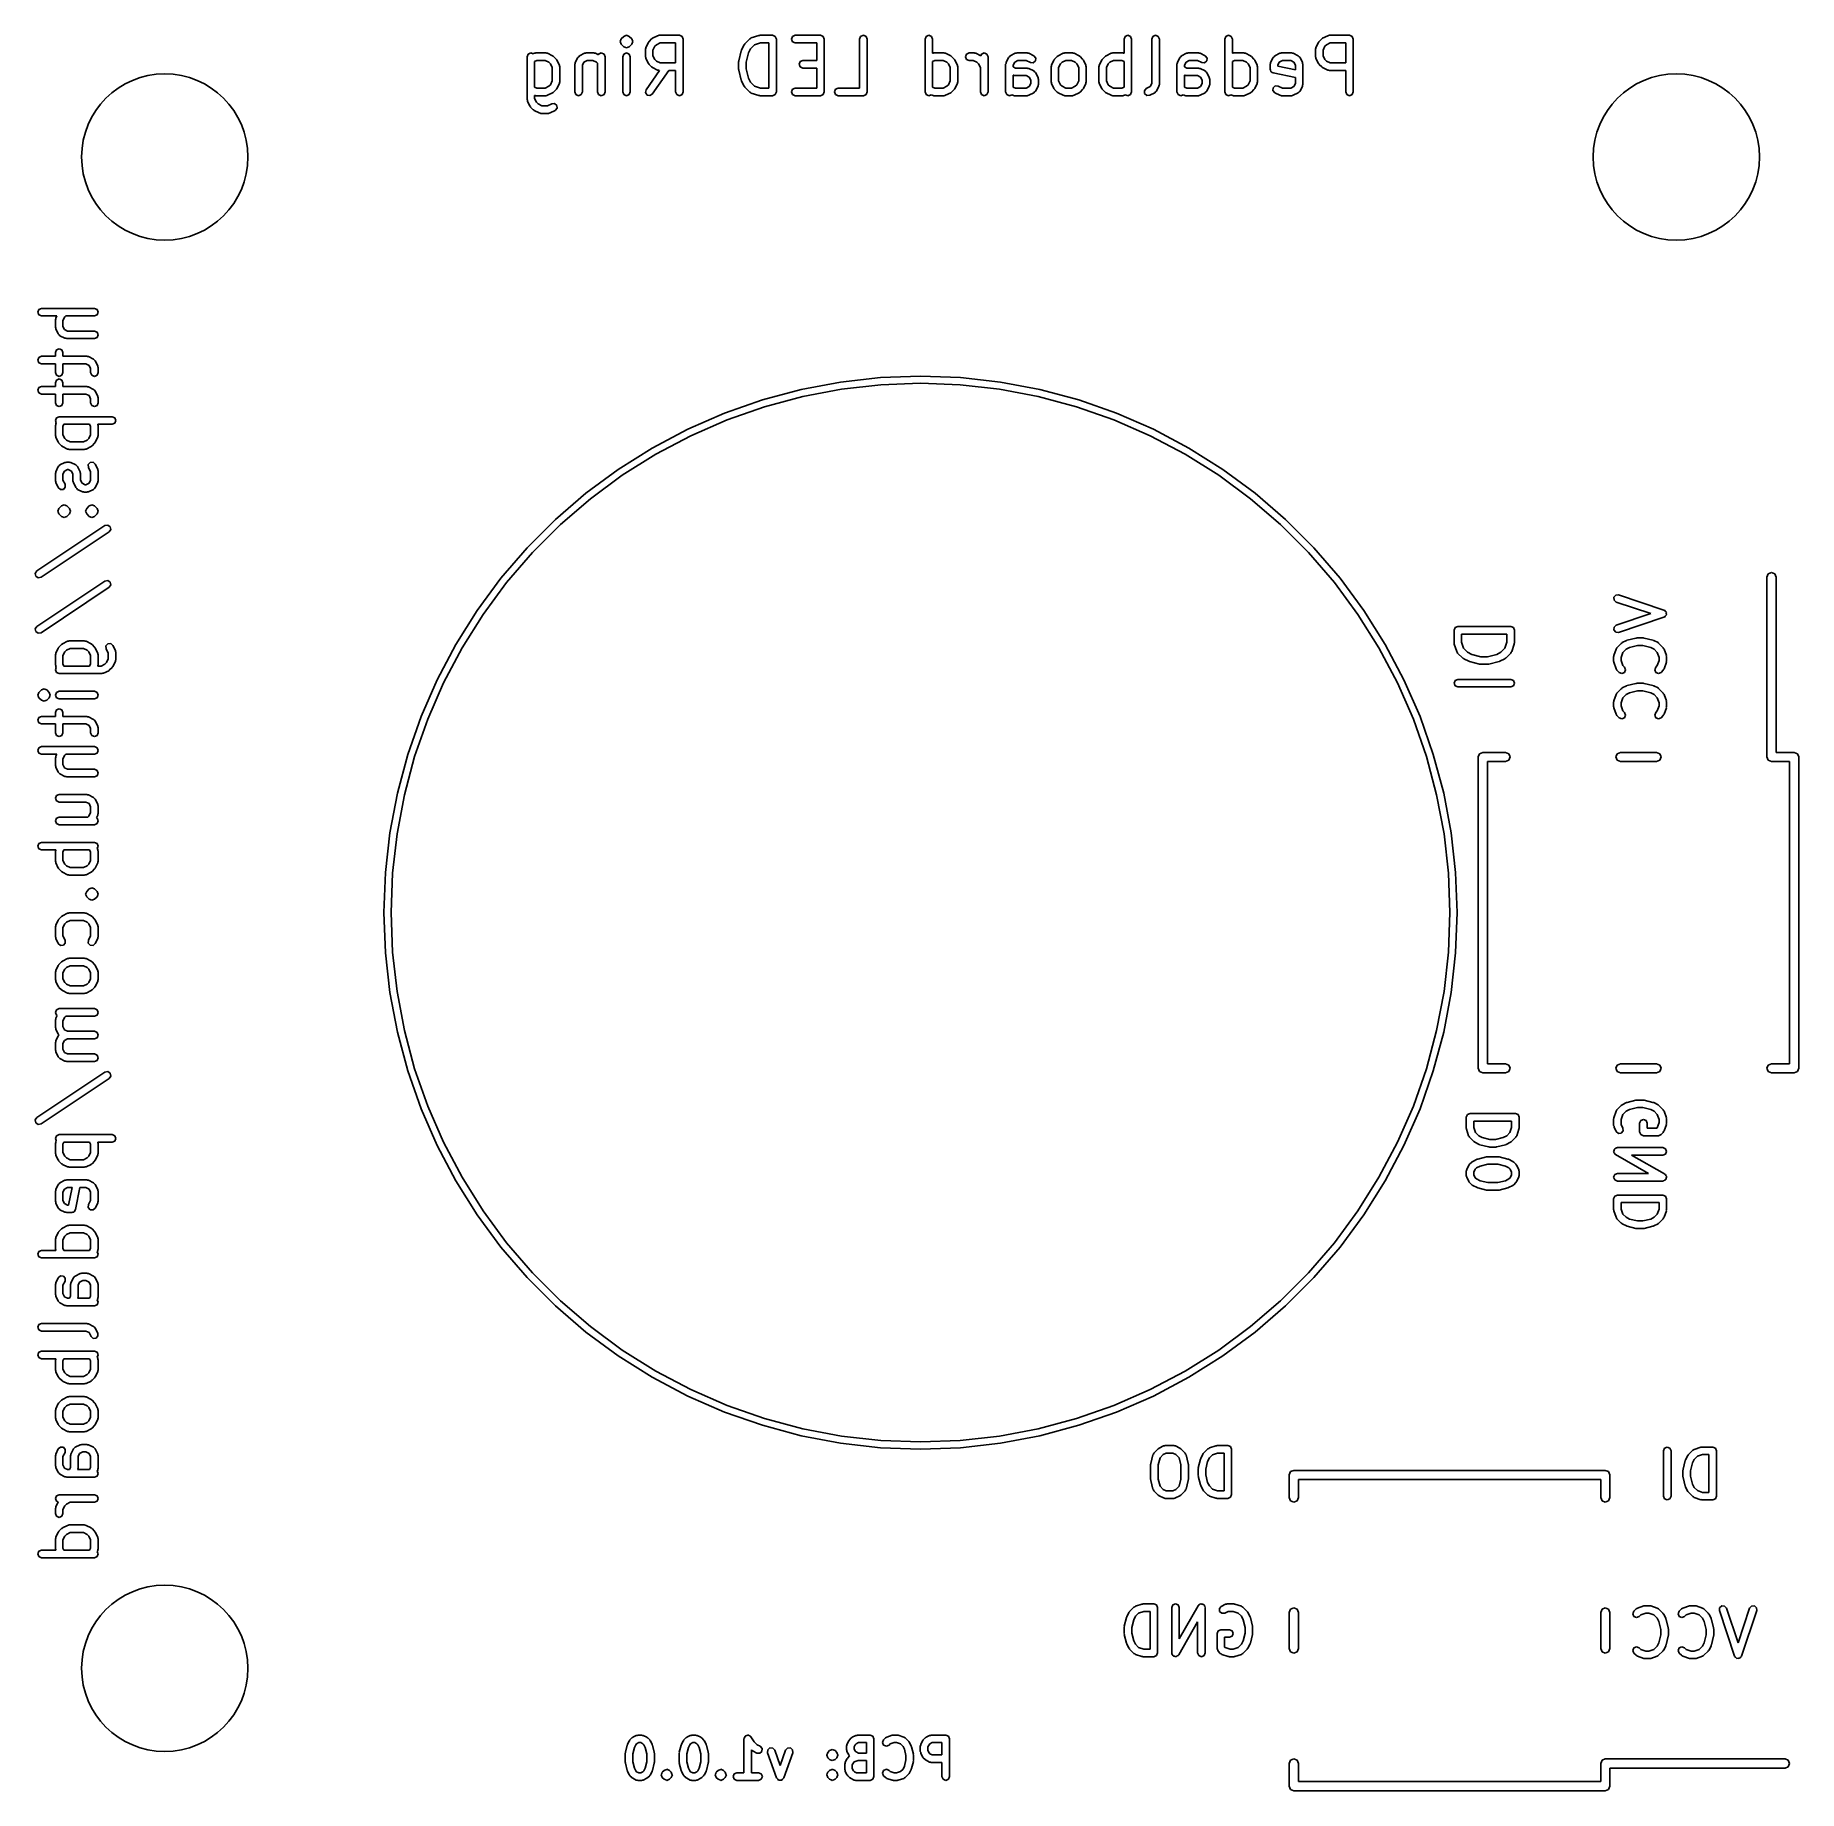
# Model space of a CAD drawing. Extents: x 2.688 to 3.607, y -2.82 to -1.905.
import ezdxf

# ---------------------------------------------------------------- set-up
doc = ezdxf.new("R2010")
doc.units = 0
doc.header["$MEASUREMENT"] = 0
doc.layers.add('BLACK', color=7, linetype='CONTINUOUS')

msp = doc.modelspace()

# ---------------------------------------------------------------- linework, layer by layer
at = {"layer": 'BLACK', "linetype": 'CONTINUOUS'}
for p, q in [((2.99318, -1.90836), (2.99375, -1.90697)), ((2.99375, -1.90976), (2.99318, -1.90836)), ((2.99375, -1.90697), (2.99506, -1.90566)), ((2.99375, -1.90697), (2.99375, -1.90697)), ((2.99506, -1.91107), (2.99375, -1.90976)), ((2.99506, -1.90566), (2.99646, -1.90508)), ((2.99646, -1.90508), (2.99785, -1.90566)), ((2.99785, -1.90566), (2.99916, -1.90697)), ((2.99916, -1.90976), (2.99785, -1.91107)), ((2.99916, -1.90697), (2.99916, -1.90697)), ((2.99916, -1.90697), (2.99974, -1.90836)), ((2.99974, -1.90836), (2.99916, -1.90976)), ((3.00651, -1.91142), (3.00782, -1.9088)), ((3.00782, -1.9088), (3.00806, -1.90858)), ((3.00806, -1.90858), (3.00819, -1.90829)), ((3.00819, -1.90829), (3.0095, -1.90697)), ((3.0095, -1.90697), (3.0098, -1.90685)), ((3.0098, -1.90685), (3.01001, -1.9066)), ((3.01001, -1.9066), (3.01264, -1.90529)), ((3.01206, -1.90998), (3.0112, -1.91084)), ((3.01398, -1.90902), (3.01206, -1.90998)), ((3.01264, -1.90529), (3.01309, -1.90526)), ((3.01309, -1.90526), (3.01352, -1.90508)), ((3.01352, -1.90508), (3.02402, -1.90508)), ((3.02205, -1.90902), (3.01398, -1.90902)), ((3.02205, -1.91952), (3.02205, -1.90902)), ((3.02402, -1.90508), (3.02541, -1.90566)), ((3.02541, -1.90566), (3.02598, -1.90705)), ((3.02598, -1.90705), (3.02598, -1.93461)), ((3.05638, -1.91273), (3.05769, -1.91011)), ((3.05769, -1.91011), (3.05793, -1.9099)), ((3.05793, -1.9099), (3.05806, -1.9096)), ((3.05806, -1.9096), (3.06068, -1.90697)), ((3.06068, -1.90697), (3.0611, -1.9068)), ((3.06314, -1.91009), (3.06107, -1.91216)), ((3.0611, -1.9068), (3.06145, -1.9065)), ((3.06145, -1.9065), (3.06539, -1.90518)), ((3.06633, -1.90902), (3.06314, -1.91009)), ((3.06539, -1.90518), (3.06571, -1.90521)), ((3.06571, -1.90521), (3.06601, -1.90508)), ((3.06601, -1.90508), (3.07257, -1.90508)), ((3.0706, -1.90902), (3.06633, -1.90902)), ((3.0706, -1.93264), (3.0706, -1.90902)), ((3.07257, -1.90508), (3.07396, -1.90566)), ((3.07396, -1.90566), (3.07454, -1.90705)), ((3.07454, -1.90705), (3.07454, -1.93461)), ((3.08241, -1.90705), (3.08299, -1.90566)), ((3.08299, -1.90844), (3.08241, -1.90705)), ((3.08299, -1.90566), (3.08438, -1.90508)), ((3.08438, -1.90902), (3.08299, -1.90844)), ((3.08438, -1.90508), (3.09751, -1.90508)), ((3.09554, -1.90902), (3.08438, -1.90902)), ((3.09554, -1.91821), (3.09554, -1.90902)), ((3.09751, -1.90508), (3.0989, -1.90566)), ((3.0989, -1.90566), (3.09948, -1.90705)), ((3.09948, -1.90705), (3.09948, -1.93461)), ((3.11785, -1.90705), (3.11842, -1.90566)), ((3.11785, -1.93264), (3.11785, -1.90705)), ((3.11842, -1.90566), (3.11982, -1.90508)), ((3.11982, -1.90508), (3.12121, -1.90566)), ((3.12121, -1.90566), (3.12178, -1.90705)), ((3.12178, -1.90705), (3.12178, -1.93461)), ((3.15197, -1.90705), (3.15255, -1.90566)), ((3.15197, -1.93461), (3.15197, -1.90705)), ((3.15255, -1.90566), (3.15394, -1.90508)), ((3.15394, -1.90508), (3.15533, -1.90566)), ((3.15533, -1.90566), (3.15591, -1.90705)), ((3.15591, -1.90705), (3.15591, -1.91446)), ((3.25564, -1.90705), (3.25622, -1.90566)), ((3.25564, -1.91446), (3.25564, -1.90705)), ((3.25622, -1.90566), (3.25761, -1.90508)), ((3.25761, -1.90508), (3.259, -1.90566)), ((3.259, -1.90566), (3.25958, -1.90705)), ((3.25958, -1.90705), (3.25958, -1.93461)), ((3.27008, -1.90705), (3.27066, -1.90566)), ((3.27008, -1.93021), (3.27008, -1.90705)), ((3.27066, -1.90566), (3.27205, -1.90508)), ((3.27205, -1.90508), (3.27344, -1.90566)), ((3.27344, -1.90566), (3.27402, -1.90705)), ((3.27402, -1.90705), (3.27402, -1.93067)), ((3.30814, -1.90705), (3.30871, -1.90566)), ((3.30814, -1.93461), (3.30814, -1.90705)), ((3.30871, -1.90566), (3.3101, -1.90508)), ((3.3101, -1.90508), (3.3115, -1.90566)), ((3.3115, -1.90566), (3.31207, -1.90705)), ((3.31207, -1.90705), (3.31207, -1.91446)), ((3.35559, -1.91142), (3.3569, -1.9088)), ((3.3569, -1.9088), (3.35715, -1.90858)), ((3.35715, -1.90858), (3.35727, -1.90829)), ((3.35727, -1.90829), (3.35858, -1.90697)), ((3.35858, -1.90697), (3.35888, -1.90685)), ((3.35888, -1.90685), (3.35909, -1.9066)), ((3.35909, -1.9066), (3.36172, -1.90529)), ((3.36114, -1.90998), (3.36028, -1.91084)), ((3.36306, -1.90902), (3.36114, -1.90998)), ((3.36172, -1.90529), (3.36217, -1.90526)), ((3.36217, -1.90526), (3.3626, -1.90508)), ((3.3626, -1.90508), (3.3731, -1.90508)), ((3.37113, -1.90902), (3.36306, -1.90902)), ((3.37113, -1.91952), (3.37113, -1.90902)), ((3.3731, -1.90508), (3.37449, -1.90566)), ((3.37449, -1.90566), (3.37507, -1.90705)), ((3.37507, -1.90705), (3.37507, -1.93461)), ((2.94462, -1.91624), (2.9452, -1.91485)), ((2.94462, -1.93855), (2.94462, -1.91624)), ((2.9452, -1.91485), (2.94659, -1.91427)), ((2.94659, -1.91427), (2.94777, -1.91476)), ((2.94777, -1.91476), (2.94833, -1.91448)), ((2.94833, -1.91448), (2.94879, -1.91445)), ((2.94968, -1.91821), (2.94856, -1.91877)), ((2.94856, -1.91877), (2.94856, -1.93208)), ((2.94879, -1.91445), (2.94921, -1.91427)), ((2.94921, -1.91427), (2.95446, -1.91427)), ((2.954, -1.91821), (2.94968, -1.91821)), ((2.95592, -1.91917), (2.954, -1.91821)), ((2.95446, -1.91427), (2.95489, -1.91445)), ((2.95489, -1.91445), (2.95534, -1.91448)), ((2.95534, -1.91448), (2.95797, -1.91579)), ((2.95678, -1.92003), (2.95592, -1.91917)), ((2.95797, -1.91579), (2.95818, -1.91604)), ((2.95818, -1.91604), (2.95848, -1.91616)), ((2.95848, -1.91616), (2.95979, -1.91747)), ((2.95979, -1.91747), (2.95991, -1.91777)), ((2.95991, -1.91777), (2.96016, -1.91798)), ((2.96016, -1.91798), (2.96147, -1.92061)), ((2.96955, -1.92018), (2.96973, -1.91975)), ((2.96973, -1.91975), (2.96976, -1.9193)), ((2.96976, -1.9193), (2.97107, -1.91667)), ((2.97107, -1.91667), (2.97155, -1.91626)), ((2.97155, -1.91626), (2.97195, -1.91579)), ((2.97195, -1.91579), (2.97458, -1.91448)), ((2.9743, -1.91902), (2.97349, -1.92064)), ((2.97592, -1.91821), (2.9743, -1.91902)), ((2.97458, -1.91448), (2.97504, -1.91445)), ((2.97504, -1.91445), (2.97546, -1.91427)), ((2.97546, -1.91427), (2.9794, -1.91427)), ((2.97893, -1.91821), (2.97592, -1.91821)), ((2.98085, -1.91917), (2.97893, -1.91821)), ((2.9794, -1.91427), (2.97982, -1.91445)), ((2.97982, -1.91445), (2.98028, -1.91448)), ((2.98028, -1.91448), (2.98178, -1.91523)), ((2.98136, -1.91968), (2.98085, -1.91917)), ((2.98136, -1.93461), (2.98136, -1.91968)), ((2.98178, -1.91523), (2.98194, -1.91485)), ((2.98194, -1.91485), (2.98333, -1.91427)), ((2.98333, -1.91427), (2.98473, -1.91485)), ((2.98473, -1.91485), (2.9853, -1.91624)), ((2.9853, -1.91624), (2.9853, -1.93461)), ((2.99449, -1.91624), (2.99506, -1.91485)), ((2.99449, -1.93461), (2.99449, -1.91624)), ((2.99564, -1.91131), (2.99506, -1.91107)), ((2.99506, -1.91107), (2.99506, -1.91107)), ((2.99506, -1.91485), (2.99646, -1.91427)), ((2.99646, -1.91165), (2.99564, -1.91131)), ((2.99727, -1.91131), (2.99646, -1.91165)), ((2.99646, -1.91165), (2.99646, -1.91165)), ((2.99646, -1.91165), (2.99646, -1.91165)), ((2.99646, -1.91165), (2.99646, -1.91165)), ((2.99646, -1.91165), (2.99646, -1.91165)), ((2.99646, -1.91427), (2.99785, -1.91485)), ((2.99785, -1.91107), (2.99727, -1.91131)), ((2.99785, -1.91107), (2.99785, -1.91107)), ((2.99785, -1.91107), (2.99785, -1.91107)), ((2.99785, -1.91485), (2.99843, -1.91624)), ((2.99843, -1.91624), (2.99843, -1.93461)), ((3.0063, -1.9123), (3.00647, -1.91188)), ((3.0063, -1.91624), (3.0063, -1.9123)), ((3.00647, -1.91666), (3.0063, -1.91624)), ((3.00647, -1.91188), (3.00651, -1.91142)), ((3.00651, -1.91712), (3.00647, -1.91666)), ((3.00782, -1.91974), (3.00651, -1.91712)), ((3.00806, -1.91996), (3.00782, -1.91974)), ((3.0112, -1.91084), (3.01024, -1.91277)), ((3.01024, -1.91277), (3.01024, -1.91577)), ((3.01024, -1.91577), (3.0112, -1.9177)), ((3.0112, -1.9177), (3.01206, -1.91856)), ((3.01206, -1.91856), (3.01398, -1.91952)), ((3.01398, -1.91952), (3.02205, -1.91952)), ((3.05486, -1.91886), (3.05495, -1.91863)), ((3.05486, -1.9228), (3.05486, -1.91886)), ((3.05491, -1.91839), (3.05623, -1.91314)), ((3.05495, -1.91863), (3.05491, -1.91839)), ((3.05623, -1.91314), (3.05636, -1.91296)), ((3.05636, -1.91296), (3.05638, -1.91273)), ((3.05999, -1.9143), (3.05879, -1.91911)), ((3.05879, -1.91911), (3.05879, -1.92256)), ((3.06107, -1.91216), (3.05999, -1.9143)), ((3.08635, -1.92018), (3.08693, -1.91878)), ((3.08693, -1.91878), (3.08832, -1.91821)), ((3.08832, -1.91821), (3.09554, -1.91821)), ((3.15591, -1.91446), (3.15614, -1.91445)), ((3.15703, -1.91821), (3.15591, -1.91877)), ((3.15591, -1.91877), (3.15591, -1.93208)), ((3.15614, -1.91445), (3.15656, -1.91427)), ((3.15656, -1.91427), (3.16181, -1.91427)), ((3.16135, -1.91821), (3.15703, -1.91821)), ((3.16327, -1.91917), (3.16135, -1.91821)), ((3.16181, -1.91427), (3.16223, -1.91445)), ((3.16223, -1.91445), (3.16269, -1.91448)), ((3.16269, -1.91448), (3.16532, -1.91579)), ((3.16413, -1.92003), (3.16327, -1.91917)), ((3.16532, -1.91579), (3.16553, -1.91604)), ((3.16553, -1.91604), (3.16583, -1.91616)), ((3.16583, -1.91616), (3.16714, -1.91747)), ((3.16714, -1.91747), (3.16726, -1.91777)), ((3.16726, -1.91777), (3.16751, -1.91798)), ((3.16751, -1.91798), (3.16882, -1.92061)), ((3.17297, -1.91624), (3.17354, -1.91485)), ((3.17354, -1.91763), (3.17297, -1.91624)), ((3.17354, -1.91485), (3.17493, -1.91427)), ((3.17493, -1.91821), (3.17354, -1.91763)), ((3.17493, -1.91427), (3.17756, -1.91427)), ((3.17709, -1.91821), (3.17493, -1.91821)), ((3.17902, -1.91917), (3.17709, -1.91821)), ((3.17756, -1.91427), (3.17798, -1.91445)), ((3.17798, -1.91445), (3.17844, -1.91448)), ((3.17844, -1.91448), (3.18103, -1.91577)), ((3.17988, -1.92003), (3.17902, -1.91917)), ((3.18103, -1.91577), (3.18142, -1.91485)), ((3.18142, -1.91485), (3.18281, -1.91427)), ((3.18281, -1.91427), (3.1842, -1.91485)), ((3.1842, -1.91485), (3.18478, -1.91624)), ((3.18478, -1.91624), (3.18478, -1.93461)), ((3.19396, -1.92018), (3.19414, -1.91975)), ((3.19414, -1.91975), (3.19417, -1.9193)), ((3.19417, -1.9193), (3.19548, -1.91667)), ((3.19548, -1.91667), (3.19595, -1.91626)), ((3.19595, -1.91626), (3.19636, -1.91579)), ((3.19636, -1.91579), (3.19899, -1.91448)), ((3.19871, -1.91902), (3.1979, -1.92064)), ((3.20033, -1.91821), (3.19871, -1.91902)), ((3.19899, -1.91448), (3.19945, -1.91445)), ((3.19945, -1.91445), (3.19987, -1.91427)), ((3.19987, -1.91427), (3.20512, -1.91427)), ((3.20465, -1.91821), (3.20033, -1.91821)), ((3.20686, -1.91931), (3.20465, -1.91821)), ((3.20512, -1.91427), (3.20554, -1.91445)), ((3.20554, -1.91445), (3.206, -1.91448)), ((3.206, -1.91448), (3.20862, -1.91579)), ((3.20837, -1.91942), (3.20686, -1.91931)), ((3.2095, -1.91843), (3.20837, -1.91942)), ((3.20862, -1.91579), (3.20961, -1.91693)), ((3.20961, -1.91693), (3.2095, -1.91843)), ((3.21779, -1.92061), (3.21911, -1.91798)), ((3.21911, -1.91798), (3.21935, -1.91777)), ((3.21935, -1.91777), (3.21947, -1.91747)), ((3.21947, -1.91747), (3.22079, -1.91616)), ((3.22079, -1.91616), (3.22109, -1.91604)), ((3.22109, -1.91604), (3.2213, -1.91579)), ((3.2213, -1.91579), (3.22392, -1.91448)), ((3.22334, -1.91917), (3.22248, -1.92003)), ((3.22527, -1.91821), (3.22334, -1.91917)), ((3.22392, -1.91448), (3.22438, -1.91445)), ((3.22438, -1.91445), (3.2248, -1.91427)), ((3.2248, -1.91427), (3.22874, -1.91427)), ((3.22828, -1.91821), (3.22527, -1.91821)), ((3.2302, -1.91917), (3.22828, -1.91821)), ((3.22874, -1.91427), (3.22916, -1.91445)), ((3.22916, -1.91445), (3.22962, -1.91448)), ((3.22962, -1.91448), (3.23225, -1.91579)), ((3.23106, -1.92003), (3.2302, -1.91917)), ((3.23225, -1.91579), (3.23246, -1.91604)), ((3.23246, -1.91604), (3.23276, -1.91616)), ((3.23276, -1.91616), (3.23407, -1.91747)), ((3.23407, -1.91747), (3.23419, -1.91777)), ((3.23419, -1.91777), (3.23444, -1.91798)), ((3.23444, -1.91798), (3.23575, -1.92061)), ((3.24273, -1.92061), (3.24404, -1.91798)), ((3.24404, -1.91798), (3.24428, -1.91777)), ((3.24428, -1.91777), (3.24441, -1.91747)), ((3.24441, -1.91747), (3.24572, -1.91616)), ((3.24572, -1.91616), (3.24602, -1.91604)), ((3.24602, -1.91604), (3.24623, -1.91579)), ((3.24623, -1.91579), (3.24886, -1.91448)), ((3.24828, -1.91917), (3.24742, -1.92003)), ((3.2502, -1.91821), (3.24828, -1.91917)), ((3.24886, -1.91448), (3.24931, -1.91445)), ((3.24931, -1.91445), (3.24974, -1.91427)), ((3.24974, -1.91427), (3.25499, -1.91427)), ((3.25452, -1.91821), (3.2502, -1.91821)), ((3.25564, -1.91877), (3.25452, -1.91821)), ((3.25499, -1.91427), (3.25541, -1.91445)), ((3.25541, -1.91445), (3.25564, -1.91446)), ((3.25564, -1.93208), (3.25564, -1.91877)), ((3.2832, -1.92018), (3.28338, -1.91975)), ((3.28338, -1.91975), (3.28341, -1.9193)), ((3.28341, -1.9193), (3.28472, -1.91667)), ((3.28472, -1.91667), (3.28519, -1.91626)), ((3.28519, -1.91626), (3.2856, -1.91579)), ((3.2856, -1.91579), (3.28823, -1.91448)), ((3.28795, -1.91902), (3.28714, -1.92064)), ((3.28957, -1.91821), (3.28795, -1.91902)), ((3.28823, -1.91448), (3.28868, -1.91445)), ((3.28868, -1.91445), (3.28911, -1.91427)), ((3.28911, -1.91427), (3.29436, -1.91427)), ((3.29389, -1.91821), (3.28957, -1.91821)), ((3.2961, -1.91931), (3.29389, -1.91821)), ((3.29436, -1.91427), (3.29478, -1.91445)), ((3.29478, -1.91445), (3.29524, -1.91448)), ((3.29524, -1.91448), (3.29786, -1.91579)), ((3.2976, -1.91942), (3.2961, -1.91931)), ((3.29874, -1.91843), (3.2976, -1.91942)), ((3.29786, -1.91579), (3.29885, -1.91693)), ((3.29885, -1.91693), (3.29874, -1.91843)), ((3.31207, -1.91446), (3.31231, -1.91445)), ((3.31319, -1.91821), (3.31207, -1.91877)), ((3.31207, -1.91877), (3.31207, -1.93208)), ((3.31231, -1.91445), (3.31273, -1.91427)), ((3.31273, -1.91427), (3.31798, -1.91427)), ((3.31751, -1.91821), (3.31319, -1.91821)), ((3.31944, -1.91917), (3.31751, -1.91821)), ((3.31798, -1.91427), (3.3184, -1.91445)), ((3.3184, -1.91445), (3.31886, -1.91448)), ((3.31886, -1.91448), (3.32148, -1.91579)), ((3.3203, -1.92003), (3.31944, -1.91917)), ((3.32148, -1.91579), (3.3217, -1.91604)), ((3.3217, -1.91604), (3.322, -1.91616)), ((3.322, -1.91616), (3.32331, -1.91747)), ((3.32331, -1.91747), (3.32343, -1.91777)), ((3.32343, -1.91777), (3.32368, -1.91798)), ((3.32368, -1.91798), (3.32499, -1.92061)), ((3.33176, -1.92018), (3.33193, -1.91975)), ((3.33193, -1.91975), (3.33197, -1.9193)), ((3.33197, -1.9193), (3.33328, -1.91667)), ((3.33328, -1.91667), (3.33375, -1.91626)), ((3.33375, -1.91626), (3.33416, -1.91579)), ((3.33416, -1.91579), (3.33678, -1.91448)), ((3.33651, -1.91902), (3.3357, -1.92064)), ((3.33813, -1.91821), (3.33651, -1.91902)), ((3.33678, -1.91448), (3.33724, -1.91445)), ((3.33724, -1.91445), (3.33766, -1.91427)), ((3.33766, -1.91427), (3.34291, -1.91427)), ((3.34245, -1.91821), (3.33813, -1.91821)), ((3.34407, -1.91902), (3.34245, -1.91821)), ((3.34291, -1.91427), (3.34334, -1.91445)), ((3.34334, -1.91445), (3.34379, -1.91448)), ((3.34379, -1.91448), (3.34642, -1.91579)), ((3.34488, -1.92064), (3.34407, -1.91902)), ((3.34642, -1.91579), (3.34683, -1.91626)), ((3.34683, -1.91626), (3.3473, -1.91667)), ((3.3473, -1.91667), (3.34861, -1.9193)), ((3.34861, -1.9193), (3.34864, -1.91975)), ((3.34864, -1.91975), (3.34882, -1.92018)), ((3.35538, -1.9123), (3.35556, -1.91188)), ((3.35538, -1.91624), (3.35538, -1.9123)), ((3.35556, -1.91666), (3.35538, -1.91624)), ((3.35556, -1.91188), (3.35559, -1.91142)), ((3.35559, -1.91712), (3.35556, -1.91666)), ((3.3569, -1.91974), (3.35559, -1.91712)), ((3.35715, -1.91996), (3.3569, -1.91974)), ((3.36028, -1.91084), (3.35932, -1.91277)), ((3.35932, -1.91277), (3.35932, -1.91577)), ((3.35932, -1.91577), (3.36028, -1.9177)), ((3.36028, -1.9177), (3.36114, -1.91856)), ((3.36114, -1.91856), (3.36306, -1.91952)), ((3.36306, -1.91952), (3.37113, -1.91952)), ((2.95774, -1.92195), (2.95678, -1.92003)), ((2.95678, -1.93082), (2.95774, -1.9289)), ((2.95774, -1.9289), (2.95774, -1.92195)), ((2.96147, -1.92061), (2.9615, -1.92106)), ((2.9615, -1.92106), (2.96168, -1.92149)), ((2.96168, -1.92149), (2.96168, -1.92936)), ((2.96955, -1.93461), (2.96955, -1.92018)), ((2.97349, -1.92064), (2.97349, -1.93461)), ((3.00666, -1.93348), (3.01367, -1.92346)), ((3.00819, -1.92026), (3.00806, -1.91996)), ((3.0095, -1.92157), (3.00819, -1.92026)), ((3.0098, -1.92169), (3.0095, -1.92157)), ((3.01001, -1.92194), (3.0098, -1.92169)), ((3.01848, -1.92346), (3.00988, -1.93574)), ((3.01264, -1.92325), (3.01001, -1.92194)), ((3.01309, -1.92328), (3.01264, -1.92325)), ((3.01352, -1.92346), (3.01309, -1.92328)), ((3.01367, -1.92346), (3.01352, -1.92346)), ((3.02205, -1.92346), (3.01848, -1.92346)), ((3.02205, -1.93461), (3.02205, -1.92346)), ((3.05495, -1.92303), (3.05486, -1.9228)), ((3.05491, -1.92328), (3.05495, -1.92303)), ((3.05623, -1.92853), (3.05491, -1.92328)), ((3.05636, -1.92871), (3.05623, -1.92853)), ((3.05638, -1.92893), (3.05636, -1.92871)), ((3.05769, -1.93155), (3.05638, -1.92893)), ((3.05879, -1.92256), (3.05999, -1.92736)), ((3.05999, -1.92736), (3.06107, -1.92951)), ((3.08693, -1.92157), (3.08635, -1.92018)), ((3.08832, -1.92214), (3.08693, -1.92157)), ((3.09554, -1.92214), (3.08832, -1.92214)), ((3.09554, -1.93264), (3.09554, -1.92214)), ((3.16509, -1.92195), (3.16413, -1.92003)), ((3.16413, -1.93082), (3.16509, -1.9289)), ((3.16509, -1.9289), (3.16509, -1.92195)), ((3.16882, -1.92061), (3.16885, -1.92106)), ((3.16885, -1.92106), (3.16903, -1.92149)), ((3.16903, -1.92149), (3.16903, -1.92936)), ((3.18084, -1.92195), (3.17988, -1.92003)), ((3.18084, -1.93461), (3.18084, -1.92195)), ((3.19396, -1.93461), (3.19396, -1.92018)), ((3.1979, -1.92064), (3.1979, -1.92158)), ((3.1979, -1.92158), (3.19902, -1.92214)), ((3.19813, -1.92591), (3.1979, -1.92589)), ((3.1979, -1.92589), (3.1979, -1.93208)), ((3.19856, -1.92608), (3.19813, -1.92591)), ((3.20465, -1.92608), (3.19856, -1.92608)), ((3.19902, -1.92214), (3.20512, -1.92214)), ((3.20628, -1.92689), (3.20465, -1.92608)), ((3.20512, -1.92214), (3.20554, -1.92232)), ((3.20554, -1.92232), (3.206, -1.92235)), ((3.206, -1.92235), (3.20862, -1.92366)), ((3.20709, -1.92851), (3.20628, -1.92689)), ((3.20709, -1.93021), (3.20709, -1.92851)), ((3.20862, -1.92366), (3.20903, -1.92414)), ((3.20903, -1.92414), (3.2095, -1.92454)), ((3.2095, -1.92454), (3.21082, -1.92717)), ((3.21082, -1.92717), (3.21085, -1.92763)), ((3.21085, -1.92763), (3.21102, -1.92805)), ((3.21102, -1.92805), (3.21102, -1.93067)), ((3.21759, -1.92149), (3.21776, -1.92106)), ((3.21759, -1.92936), (3.21759, -1.92149)), ((3.21776, -1.92106), (3.21779, -1.92061)), ((3.22248, -1.92003), (3.22152, -1.92195)), ((3.22152, -1.92195), (3.22152, -1.9289)), ((3.22152, -1.9289), (3.22248, -1.93082)), ((3.23202, -1.92195), (3.23106, -1.92003)), ((3.23106, -1.93082), (3.23202, -1.9289)), ((3.23202, -1.9289), (3.23202, -1.92195)), ((3.23575, -1.92061), (3.23578, -1.92106)), ((3.23578, -1.92106), (3.23596, -1.92149)), ((3.23596, -1.92149), (3.23596, -1.92936)), ((3.24252, -1.92149), (3.24269, -1.92106)), ((3.24252, -1.92936), (3.24252, -1.92149)), ((3.24269, -1.92106), (3.24273, -1.92061)), ((3.24742, -1.92003), (3.24646, -1.92195)), ((3.24646, -1.92195), (3.24646, -1.9289)), ((3.24646, -1.9289), (3.24742, -1.93082)), ((3.2832, -1.93461), (3.2832, -1.92018)), ((3.28714, -1.92064), (3.28714, -1.92158)), ((3.28714, -1.92158), (3.28826, -1.92214)), ((3.28737, -1.92591), (3.28714, -1.92589)), ((3.28714, -1.92589), (3.28714, -1.93208)), ((3.2878, -1.92608), (3.28737, -1.92591)), ((3.29389, -1.92608), (3.2878, -1.92608)), ((3.28826, -1.92214), (3.29436, -1.92214)), ((3.29551, -1.92689), (3.29389, -1.92608)), ((3.29436, -1.92214), (3.29478, -1.92232)), ((3.29478, -1.92232), (3.29524, -1.92235)), ((3.29524, -1.92235), (3.29786, -1.92366)), ((3.29633, -1.92851), (3.29551, -1.92689)), ((3.29633, -1.93021), (3.29633, -1.92851)), ((3.29786, -1.92366), (3.29827, -1.92414)), ((3.29827, -1.92414), (3.29874, -1.92454)), ((3.29874, -1.92454), (3.30005, -1.92717)), ((3.30005, -1.92717), (3.30009, -1.92763)), ((3.30009, -1.92763), (3.30026, -1.92805)), ((3.30026, -1.92805), (3.30026, -1.93067)), ((3.32126, -1.92195), (3.3203, -1.92003)), ((3.3203, -1.93082), (3.32126, -1.9289)), ((3.32126, -1.9289), (3.32126, -1.92195)), ((3.32499, -1.92061), (3.32502, -1.92106)), ((3.32502, -1.92106), (3.3252, -1.92149)), ((3.3252, -1.92149), (3.3252, -1.92936)), ((3.33176, -1.9228), (3.33176, -1.92018)), ((3.33198, -1.92333), (3.33176, -1.9228)), ((3.33209, -1.92389), (3.33198, -1.92333)), ((3.33226, -1.92401), (3.33209, -1.92389)), ((3.33234, -1.92419), (3.33226, -1.92401)), ((3.33286, -1.92441), (3.33234, -1.92419)), ((3.33334, -1.92473), (3.33286, -1.92441)), ((3.34488, -1.92704), (3.33334, -1.92473)), ((3.3357, -1.92064), (3.3357, -1.92119)), ((3.3357, -1.92119), (3.34488, -1.92302)), ((3.34488, -1.92302), (3.34488, -1.92064)), ((3.34488, -1.93021), (3.34488, -1.92704)), ((3.34882, -1.92018), (3.34882, -1.93067)), ((3.35727, -1.92026), (3.35715, -1.91996)), ((3.35858, -1.92157), (3.35727, -1.92026)), ((3.35888, -1.92169), (3.35858, -1.92157)), ((3.35909, -1.92194), (3.35888, -1.92169)), ((3.36172, -1.92325), (3.35909, -1.92194)), ((3.36217, -1.92328), (3.36172, -1.92325)), ((3.3626, -1.92346), (3.36217, -1.92328)), ((3.37113, -1.92346), (3.3626, -1.92346)), ((3.37113, -1.93461), (3.37113, -1.92346)), ((2.94856, -1.93208), (2.94968, -1.93264)), ((2.94879, -1.9364), (2.94856, -1.93639)), ((2.94856, -1.93639), (2.94856, -1.93808)), ((2.94856, -1.93808), (2.94952, -1.94001)), ((2.94921, -1.93658), (2.94879, -1.9364)), ((2.95446, -1.93658), (2.94921, -1.93658)), ((2.94968, -1.93264), (2.954, -1.93264)), ((2.954, -1.93264), (2.95592, -1.93168)), ((2.95489, -1.9364), (2.95446, -1.93658)), ((2.95534, -1.93637), (2.95489, -1.9364)), ((2.95797, -1.93506), (2.95534, -1.93637)), ((2.95592, -1.93168), (2.95678, -1.93082)), ((2.95818, -1.93482), (2.95797, -1.93506)), ((2.95848, -1.93469), (2.95818, -1.93482)), ((2.95979, -1.93338), (2.95848, -1.93469)), ((2.95991, -1.93308), (2.95979, -1.93338)), ((2.96016, -1.93287), (2.95991, -1.93308)), ((2.96147, -1.93024), (2.96016, -1.93287)), ((2.9615, -1.92979), (2.96147, -1.93024)), ((2.96168, -1.92936), (2.9615, -1.92979)), ((2.97013, -1.936), (2.96955, -1.93461)), ((2.97152, -1.93658), (2.97013, -1.936)), ((2.97291, -1.936), (2.97152, -1.93658)), ((2.97349, -1.93461), (2.97291, -1.936)), ((2.98194, -1.936), (2.98136, -1.93461)), ((2.98333, -1.93658), (2.98194, -1.936)), ((2.98473, -1.936), (2.98333, -1.93658)), ((2.9853, -1.93461), (2.98473, -1.936)), ((2.99506, -1.936), (2.99449, -1.93461)), ((2.99646, -1.93658), (2.99506, -1.936)), ((2.99785, -1.936), (2.99646, -1.93658)), ((2.99843, -1.93461), (2.99785, -1.936)), ((3.00633, -1.93495), (3.00666, -1.93348)), ((3.00714, -1.93622), (3.00633, -1.93495)), ((3.00861, -1.93655), (3.00714, -1.93622)), ((3.00988, -1.93574), (3.00861, -1.93655)), ((3.02262, -1.936), (3.02205, -1.93461)), ((3.02402, -1.93658), (3.02262, -1.936)), ((3.02541, -1.936), (3.02402, -1.93658)), ((3.02598, -1.93461), (3.02541, -1.936)), ((3.05793, -1.93177), (3.05769, -1.93155)), ((3.05806, -1.93207), (3.05793, -1.93177)), ((3.06068, -1.93469), (3.05806, -1.93207)), ((3.0611, -1.93487), (3.06068, -1.93469)), ((3.06107, -1.92951), (3.06314, -1.93158)), ((3.06145, -1.93517), (3.0611, -1.93487)), ((3.06539, -1.93648), (3.06145, -1.93517)), ((3.06314, -1.93158), (3.06633, -1.93264)), ((3.06571, -1.93646), (3.06539, -1.93648)), ((3.06601, -1.93658), (3.06571, -1.93646)), ((3.07257, -1.93658), (3.06601, -1.93658)), ((3.06633, -1.93264), (3.0706, -1.93264)), ((3.07396, -1.936), (3.07257, -1.93658)), ((3.07454, -1.93461), (3.07396, -1.936)), ((3.08241, -1.93461), (3.08299, -1.93322)), ((3.08299, -1.936), (3.08241, -1.93461)), ((3.08299, -1.93322), (3.08438, -1.93264)), ((3.08438, -1.93658), (3.08299, -1.936)), ((3.08438, -1.93264), (3.09554, -1.93264)), ((3.09751, -1.93658), (3.08438, -1.93658)), ((3.0989, -1.936), (3.09751, -1.93658)), ((3.09948, -1.93461), (3.0989, -1.936)), ((3.10472, -1.93461), (3.1053, -1.93322)), ((3.1053, -1.936), (3.10472, -1.93461)), ((3.1053, -1.93322), (3.10669, -1.93264)), ((3.10669, -1.93658), (3.1053, -1.936)), ((3.10669, -1.93264), (3.11785, -1.93264)), ((3.11982, -1.93658), (3.10669, -1.93658)), ((3.12121, -1.936), (3.11982, -1.93658)), ((3.12178, -1.93461), (3.12121, -1.936)), ((3.15255, -1.936), (3.15197, -1.93461)), ((3.15394, -1.93658), (3.15255, -1.936)), ((3.15512, -1.93609), (3.15394, -1.93658)), ((3.15568, -1.93637), (3.15512, -1.93609)), ((3.15614, -1.9364), (3.15568, -1.93637)), ((3.15591, -1.93208), (3.15703, -1.93264)), ((3.15656, -1.93658), (3.15614, -1.9364)), ((3.16181, -1.93658), (3.15656, -1.93658)), ((3.15703, -1.93264), (3.16135, -1.93264)), ((3.16135, -1.93264), (3.16327, -1.93168)), ((3.16223, -1.9364), (3.16181, -1.93658)), ((3.16269, -1.93637), (3.16223, -1.9364)), ((3.16532, -1.93506), (3.16269, -1.93637)), ((3.16327, -1.93168), (3.16413, -1.93082)), ((3.16553, -1.93482), (3.16532, -1.93506)), ((3.16583, -1.93469), (3.16553, -1.93482)), ((3.16714, -1.93338), (3.16583, -1.93469)), ((3.16726, -1.93308), (3.16714, -1.93338)), ((3.16751, -1.93287), (3.16726, -1.93308)), ((3.16882, -1.93024), (3.16751, -1.93287)), ((3.16885, -1.92979), (3.16882, -1.93024)), ((3.16903, -1.92936), (3.16885, -1.92979)), ((3.18142, -1.936), (3.18084, -1.93461)), ((3.18281, -1.93658), (3.18142, -1.936)), ((3.1842, -1.936), (3.18281, -1.93658)), ((3.18478, -1.93461), (3.1842, -1.936)), ((3.19454, -1.936), (3.19396, -1.93461)), ((3.19593, -1.93658), (3.19454, -1.936)), ((3.19711, -1.93609), (3.19593, -1.93658)), ((3.19768, -1.93637), (3.19711, -1.93609)), ((3.19813, -1.9364), (3.19768, -1.93637)), ((3.1979, -1.93208), (3.19902, -1.93264)), ((3.19856, -1.93658), (3.19813, -1.9364)), ((3.20512, -1.93658), (3.19856, -1.93658)), ((3.19902, -1.93264), (3.20465, -1.93264)), ((3.20465, -1.93264), (3.20628, -1.93183)), ((3.20554, -1.9364), (3.20512, -1.93658)), ((3.206, -1.93637), (3.20554, -1.9364)), ((3.20862, -1.93506), (3.206, -1.93637)), ((3.20628, -1.93183), (3.20709, -1.93021)), ((3.20903, -1.93459), (3.20862, -1.93506)), ((3.2095, -1.93418), (3.20903, -1.93459)), ((3.21082, -1.93155), (3.2095, -1.93418)), ((3.21085, -1.9311), (3.21082, -1.93155)), ((3.21102, -1.93067), (3.21085, -1.9311)), ((3.21776, -1.92979), (3.21759, -1.92936)), ((3.21779, -1.93024), (3.21776, -1.92979)), ((3.21911, -1.93287), (3.21779, -1.93024)), ((3.21935, -1.93308), (3.21911, -1.93287)), ((3.21947, -1.93338), (3.21935, -1.93308)), ((3.22079, -1.93469), (3.21947, -1.93338)), ((3.22109, -1.93482), (3.22079, -1.93469)), ((3.2213, -1.93506), (3.22109, -1.93482)), ((3.22392, -1.93637), (3.2213, -1.93506)), ((3.22248, -1.93082), (3.22334, -1.93168)), ((3.22334, -1.93168), (3.22527, -1.93264)), ((3.22438, -1.9364), (3.22392, -1.93637)), ((3.2248, -1.93658), (3.22438, -1.9364)), ((3.22874, -1.93658), (3.2248, -1.93658)), ((3.22527, -1.93264), (3.22828, -1.93264)), ((3.22828, -1.93264), (3.2302, -1.93168)), ((3.22916, -1.9364), (3.22874, -1.93658)), ((3.22962, -1.93637), (3.22916, -1.9364)), ((3.23225, -1.93506), (3.22962, -1.93637)), ((3.2302, -1.93168), (3.23106, -1.93082)), ((3.23246, -1.93482), (3.23225, -1.93506)), ((3.23276, -1.93469), (3.23246, -1.93482)), ((3.23407, -1.93338), (3.23276, -1.93469)), ((3.23419, -1.93308), (3.23407, -1.93338)), ((3.23444, -1.93287), (3.23419, -1.93308)), ((3.23575, -1.93024), (3.23444, -1.93287)), ((3.23578, -1.92979), (3.23575, -1.93024)), ((3.23596, -1.92936), (3.23578, -1.92979)), ((3.24269, -1.92979), (3.24252, -1.92936)), ((3.24273, -1.93024), (3.24269, -1.92979)), ((3.24404, -1.93287), (3.24273, -1.93024)), ((3.24428, -1.93308), (3.24404, -1.93287)), ((3.24441, -1.93338), (3.24428, -1.93308)), ((3.24572, -1.93469), (3.24441, -1.93338)), ((3.24602, -1.93482), (3.24572, -1.93469)), ((3.24623, -1.93506), (3.24602, -1.93482)), ((3.24886, -1.93637), (3.24623, -1.93506)), ((3.24742, -1.93082), (3.24828, -1.93168)), ((3.24828, -1.93168), (3.2502, -1.93264)), ((3.24931, -1.9364), (3.24886, -1.93637)), ((3.24974, -1.93658), (3.24931, -1.9364)), ((3.25499, -1.93658), (3.24974, -1.93658)), ((3.2502, -1.93264), (3.25452, -1.93264)), ((3.25452, -1.93264), (3.25564, -1.93208)), ((3.25541, -1.9364), (3.25499, -1.93658)), ((3.25587, -1.93637), (3.25541, -1.9364)), ((3.25643, -1.93609), (3.25587, -1.93637)), ((3.25761, -1.93658), (3.25643, -1.93609)), ((3.259, -1.936), (3.25761, -1.93658)), ((3.25958, -1.93461), (3.259, -1.936)), ((3.26624, -1.93399), (3.26723, -1.93285)), ((3.26635, -1.93549), (3.26624, -1.93399)), ((3.26749, -1.93648), (3.26635, -1.93549)), ((3.26723, -1.93285), (3.26927, -1.93183)), ((3.26899, -1.93637), (3.26749, -1.93648)), ((3.27162, -1.93506), (3.26899, -1.93637)), ((3.26927, -1.93183), (3.27008, -1.93021)), ((3.27202, -1.93459), (3.27162, -1.93506)), ((3.2725, -1.93418), (3.27202, -1.93459)), ((3.27381, -1.93155), (3.2725, -1.93418)), ((3.27384, -1.9311), (3.27381, -1.93155)), ((3.27402, -1.93067), (3.27384, -1.9311)), ((3.28378, -1.936), (3.2832, -1.93461)), ((3.28517, -1.93658), (3.28378, -1.936)), ((3.28635, -1.93609), (3.28517, -1.93658)), ((3.28691, -1.93637), (3.28635, -1.93609)), ((3.28737, -1.9364), (3.28691, -1.93637)), ((3.28714, -1.93208), (3.28826, -1.93264)), ((3.2878, -1.93658), (3.28737, -1.9364)), ((3.29436, -1.93658), (3.2878, -1.93658)), ((3.28826, -1.93264), (3.29389, -1.93264)), ((3.29389, -1.93264), (3.29551, -1.93183)), ((3.29478, -1.9364), (3.29436, -1.93658)), ((3.29524, -1.93637), (3.29478, -1.9364)), ((3.29786, -1.93506), (3.29524, -1.93637)), ((3.29551, -1.93183), (3.29633, -1.93021)), ((3.29827, -1.93459), (3.29786, -1.93506)), ((3.29874, -1.93418), (3.29827, -1.93459)), ((3.30005, -1.93155), (3.29874, -1.93418)), ((3.30009, -1.9311), (3.30005, -1.93155)), ((3.30026, -1.93067), (3.30009, -1.9311)), ((3.30871, -1.936), (3.30814, -1.93461)), ((3.3101, -1.93658), (3.30871, -1.936)), ((3.31129, -1.93609), (3.3101, -1.93658)), ((3.31185, -1.93637), (3.31129, -1.93609)), ((3.31231, -1.9364), (3.31185, -1.93637)), ((3.31207, -1.93208), (3.31319, -1.93264)), ((3.31273, -1.93658), (3.31231, -1.9364)), ((3.31798, -1.93658), (3.31273, -1.93658)), ((3.31319, -1.93264), (3.31751, -1.93264)), ((3.31751, -1.93264), (3.31944, -1.93168)), ((3.3184, -1.9364), (3.31798, -1.93658)), ((3.31886, -1.93637), (3.3184, -1.9364)), ((3.32148, -1.93506), (3.31886, -1.93637)), ((3.31944, -1.93168), (3.3203, -1.93082)), ((3.3217, -1.93482), (3.32148, -1.93506)), ((3.322, -1.93469), (3.3217, -1.93482)), ((3.32331, -1.93338), (3.322, -1.93469)), ((3.32343, -1.93308), (3.32331, -1.93338)), ((3.32368, -1.93287), (3.32343, -1.93308)), ((3.32499, -1.93024), (3.32368, -1.93287)), ((3.32502, -1.92979), (3.32499, -1.93024)), ((3.3252, -1.92936), (3.32502, -1.92979)), ((3.33317, -1.93392), (3.33328, -1.93242)), ((3.33416, -1.93506), (3.33317, -1.93392)), ((3.33328, -1.93242), (3.33442, -1.93143)), ((3.33678, -1.93637), (3.33416, -1.93506)), ((3.33442, -1.93143), (3.33592, -1.93154)), ((3.33592, -1.93154), (3.33813, -1.93264)), ((3.33724, -1.9364), (3.33678, -1.93637)), ((3.33766, -1.93658), (3.33724, -1.9364)), ((3.34291, -1.93658), (3.33766, -1.93658)), ((3.33813, -1.93264), (3.34245, -1.93264)), ((3.34245, -1.93264), (3.34407, -1.93183)), ((3.34334, -1.9364), (3.34291, -1.93658)), ((3.34379, -1.93637), (3.34334, -1.9364)), ((3.34642, -1.93506), (3.34379, -1.93637)), ((3.34407, -1.93183), (3.34488, -1.93021)), ((3.34683, -1.93459), (3.34642, -1.93506)), ((3.3473, -1.93418), (3.34683, -1.93459)), ((3.34861, -1.93155), (3.3473, -1.93418)), ((3.34864, -1.9311), (3.34861, -1.93155)), ((3.34882, -1.93067), (3.34864, -1.9311)), ((3.37171, -1.936), (3.37113, -1.93461)), ((3.3731, -1.93658), (3.37171, -1.936)), ((3.37449, -1.936), (3.3731, -1.93658)), ((3.37507, -1.93461), (3.37449, -1.936)), ((2.94479, -1.93897), (2.94462, -1.93855)), ((2.94483, -1.93943), (2.94479, -1.93897)), ((2.94614, -1.94205), (2.94483, -1.93943)), ((2.94638, -1.94227), (2.94614, -1.94205)), ((2.94651, -1.94257), (2.94638, -1.94227)), ((2.94782, -1.94388), (2.94651, -1.94257)), ((2.94812, -1.944), (2.94782, -1.94388)), ((2.94833, -1.94425), (2.94812, -1.944)), ((2.95096, -1.94556), (2.94833, -1.94425)), ((2.94952, -1.94001), (2.95038, -1.94087)), ((2.95038, -1.94087), (2.9523, -1.94183)), ((2.95141, -1.94559), (2.95096, -1.94556)), ((2.95184, -1.94577), (2.95141, -1.94559)), ((2.95577, -1.94577), (2.95184, -1.94577)), ((2.9523, -1.94183), (2.95531, -1.94183)), ((2.95531, -1.94183), (2.95752, -1.94072)), ((2.9562, -1.94559), (2.95577, -1.94577)), ((2.95665, -1.94556), (2.9562, -1.94559)), ((2.95928, -1.94425), (2.95665, -1.94556)), ((2.95752, -1.94072), (2.95902, -1.94062)), ((2.95902, -1.94062), (2.96016, -1.94161)), ((2.96027, -1.94311), (2.95928, -1.94425)), ((2.96016, -1.94161), (2.96027, -1.94311)), ((2.68973, -2.04934), (2.69031, -2.04795)), ((2.69031, -2.04795), (2.6917, -2.04738)), ((2.6917, -2.04738), (2.71926, -2.04738)), ((2.71926, -2.04738), (2.72065, -2.04795)), ((2.72065, -2.04795), (2.72123, -2.04934)), ((2.69031, -2.05074), (2.68973, -2.04934)), ((2.6917, -2.05131), (2.69031, -2.05074)), ((2.69967, -2.05131), (2.6917, -2.05131)), ((2.69892, -2.05328), (2.69909, -2.05286)), ((2.69892, -2.05722), (2.69892, -2.05328)), ((2.69909, -2.05764), (2.69892, -2.05722)), ((2.69909, -2.05286), (2.69912, -2.0524)), ((2.69912, -2.0581), (2.69909, -2.05764)), ((2.69912, -2.0524), (2.69967, -2.05131)), ((2.70381, -2.05182), (2.70285, -2.05375)), ((2.70285, -2.05375), (2.70285, -2.05675)), ((2.70285, -2.05675), (2.70366, -2.05838)), ((2.70432, -2.05131), (2.70381, -2.05182)), ((2.71926, -2.05131), (2.70432, -2.05131)), ((2.72065, -2.05074), (2.71926, -2.05131)), ((2.72123, -2.04934), (2.72065, -2.05074)), ((2.70044, -2.06072), (2.69912, -2.0581)), ((2.70091, -2.06113), (2.70044, -2.06072)), ((2.70132, -2.0616), (2.70091, -2.06113)), ((2.70394, -2.06292), (2.70132, -2.0616)), ((2.70366, -2.05838), (2.70529, -2.05919)), ((2.7044, -2.06295), (2.70394, -2.06292)), ((2.70482, -2.06312), (2.7044, -2.06295)), ((2.71926, -2.06312), (2.70482, -2.06312)), ((2.70529, -2.05919), (2.71926, -2.05919)), ((2.71926, -2.05919), (2.72065, -2.05976)), ((2.72065, -2.06255), (2.71926, -2.06312)), ((2.72065, -2.05976), (2.72123, -2.06115)), ((2.72123, -2.06115), (2.72065, -2.06255)), ((2.68973, -2.07428), (2.69031, -2.07289)), ((2.69031, -2.07567), (2.68973, -2.07428)), ((2.69031, -2.07289), (2.6917, -2.07231)), ((2.6917, -2.07625), (2.69031, -2.07567)), ((2.6917, -2.07231), (2.69892, -2.07231)), ((2.69892, -2.07034), (2.69949, -2.06895)), ((2.69892, -2.07231), (2.69892, -2.07034)), ((2.69949, -2.06895), (2.70088, -2.06837)), ((2.70088, -2.06837), (2.70228, -2.06895)), ((2.70228, -2.06895), (2.70285, -2.07034)), ((2.70285, -2.07034), (2.70285, -2.07231)), ((2.70285, -2.07231), (2.71532, -2.07231)), ((2.71532, -2.07231), (2.71574, -2.07249)), ((2.71574, -2.07249), (2.7162, -2.07252)), ((2.7162, -2.07252), (2.71883, -2.07383)), ((2.71883, -2.07383), (2.71923, -2.0743)), ((2.71923, -2.0743), (2.71971, -2.07471)), ((2.71971, -2.07471), (2.72102, -2.07733)), ((2.69892, -2.07625), (2.6917, -2.07625)), ((2.69892, -2.08084), (2.69892, -2.07625)), ((2.69949, -2.08223), (2.69892, -2.08084)), ((2.69892, -2.08609), (2.69949, -2.0847)), ((2.70088, -2.08281), (2.69949, -2.08223)), ((2.69949, -2.0847), (2.70088, -2.08412)), ((2.70228, -2.08223), (2.70088, -2.08281)), ((2.70088, -2.08412), (2.70228, -2.0847)), ((2.70285, -2.08084), (2.70228, -2.08223)), ((2.70228, -2.0847), (2.70285, -2.08609)), ((2.71486, -2.07625), (2.70285, -2.07625)), ((2.70285, -2.07625), (2.70285, -2.08084)), ((2.71648, -2.07706), (2.71486, -2.07625)), ((2.71729, -2.07868), (2.71648, -2.07706)), ((2.71729, -2.08084), (2.71729, -2.07868)), ((2.71787, -2.08223), (2.71729, -2.08084)), ((2.71926, -2.08281), (2.71787, -2.08223)), ((2.72065, -2.08223), (2.71926, -2.08281)), ((2.72123, -2.08084), (2.72065, -2.08223)), ((2.72102, -2.07733), (2.72105, -2.07779)), ((2.72105, -2.07779), (2.72123, -2.07822)), ((2.72123, -2.07822), (2.72123, -2.08084)), ((3.10794, -2.0858), (3.12872, -2.08346)), ((3.12872, -2.08346), (3.14961, -2.08268)), ((3.14961, -2.08268), (3.1705, -2.08346)), ((3.1705, -2.08346), (3.19127, -2.0858)), ((2.68973, -2.09003), (2.69031, -2.08863)), ((2.69031, -2.09142), (2.68973, -2.09003)), ((2.69031, -2.08863), (2.6917, -2.08806)), ((2.6917, -2.09199), (2.69031, -2.09142)), ((2.6917, -2.08806), (2.69892, -2.08806)), ((2.69892, -2.09199), (2.6917, -2.09199)), ((2.69892, -2.08806), (2.69892, -2.08609)), ((2.69892, -2.09659), (2.69892, -2.09199)), ((2.70285, -2.08609), (2.70285, -2.08806)), ((2.70285, -2.08806), (2.71532, -2.08806)), ((2.71486, -2.09199), (2.70285, -2.09199)), ((2.70285, -2.09199), (2.70285, -2.09659)), ((2.71648, -2.09281), (2.71486, -2.09199)), ((2.71532, -2.08806), (2.71574, -2.08823)), ((2.71574, -2.08823), (2.7162, -2.08827)), ((2.7162, -2.08827), (2.71883, -2.08958)), ((2.71729, -2.09443), (2.71648, -2.09281)), ((2.71729, -2.09659), (2.71729, -2.09443)), ((2.71883, -2.08958), (2.71923, -2.09005)), ((2.71923, -2.09005), (2.71971, -2.09046)), ((2.71971, -2.09046), (2.72102, -2.09308)), ((2.72102, -2.09308), (2.72105, -2.09354)), ((2.72105, -2.09354), (2.72123, -2.09396)), ((2.72123, -2.09396), (2.72123, -2.09659)), ((3.06721, -2.0951), (3.08741, -2.08969)), ((3.08824, -2.09334), (3.06832, -2.09867)), ((3.08741, -2.08969), (3.10794, -2.0858)), ((3.1085, -2.0895), (3.08824, -2.09334)), ((3.129, -2.08719), (3.1085, -2.0895)), ((3.14961, -2.08642), (3.129, -2.08719)), ((3.17022, -2.08719), (3.14961, -2.08642)), ((3.19071, -2.0895), (3.17022, -2.08719)), ((3.21097, -2.09334), (3.19071, -2.0895)), ((3.19127, -2.0858), (3.21181, -2.08969)), ((3.23089, -2.09867), (3.21097, -2.09334)), ((3.21181, -2.08969), (3.232, -2.0951)), ((2.69949, -2.09798), (2.69892, -2.09659)), ((2.70088, -2.09856), (2.69949, -2.09798)), ((2.70228, -2.09798), (2.70088, -2.09856)), ((2.70285, -2.09659), (2.70228, -2.09798)), ((2.71787, -2.09798), (2.71729, -2.09659)), ((2.71926, -2.09856), (2.71787, -2.09798)), ((2.72065, -2.09798), (2.71926, -2.09856)), ((2.72123, -2.09659), (2.72065, -2.09798)), ((3.02832, -2.11036), (3.04748, -2.102)), ((3.04748, -2.102), (3.06721, -2.0951)), ((3.06832, -2.09867), (3.04885, -2.10549)), ((3.25036, -2.10549), (3.23089, -2.09867)), ((3.232, -2.0951), (3.25173, -2.102)), ((3.25173, -2.102), (3.27089, -2.11036)), ((2.69892, -2.10577), (2.69949, -2.10438)), ((2.69941, -2.10696), (2.69892, -2.10577)), ((2.69892, -2.1084), (2.69909, -2.10798)), ((2.69892, -2.11365), (2.69892, -2.1084)), ((2.69909, -2.10798), (2.69912, -2.10752)), ((2.69912, -2.10752), (2.69941, -2.10696)), ((2.69949, -2.10438), (2.70088, -2.10381)), ((2.70088, -2.10381), (2.72844, -2.10381)), ((2.70341, -2.10774), (2.70285, -2.10886)), ((2.70285, -2.10886), (2.70285, -2.11318)), ((2.71673, -2.10774), (2.70341, -2.10774)), ((2.71729, -2.10886), (2.71673, -2.10774)), ((2.71729, -2.11318), (2.71729, -2.10886)), ((2.72844, -2.10774), (2.72103, -2.10774)), ((2.72103, -2.10774), (2.72105, -2.10798)), ((2.72105, -2.10798), (2.72123, -2.1084)), ((2.72123, -2.1084), (2.72123, -2.11365)), ((2.72844, -2.10381), (2.72984, -2.10438)), ((2.72984, -2.10717), (2.72844, -2.10774)), ((2.72984, -2.10438), (2.73041, -2.10577)), ((2.73041, -2.10577), (2.72984, -2.10717)), ((3.00984, -2.12013), (3.02832, -2.11036)), ((3.04885, -2.10549), (3.02995, -2.11373)), ((3.26926, -2.11373), (3.25036, -2.10549)), ((3.27089, -2.11036), (3.28937, -2.12013)), ((2.69909, -2.11407), (2.69892, -2.11365)), ((2.69912, -2.11453), (2.69909, -2.11407)), ((2.70044, -2.11715), (2.69912, -2.11453)), ((2.70068, -2.11737), (2.70044, -2.11715)), ((2.7008, -2.11767), (2.70068, -2.11737)), ((2.70212, -2.11898), (2.7008, -2.11767)), ((2.70242, -2.1191), (2.70212, -2.11898)), ((2.70263, -2.11935), (2.70242, -2.1191)), ((2.70525, -2.12066), (2.70263, -2.11935)), ((2.70285, -2.11318), (2.70381, -2.11511)), ((2.70381, -2.11511), (2.70468, -2.11597)), ((2.70468, -2.11597), (2.7066, -2.11693)), ((2.70571, -2.12069), (2.70525, -2.12066)), ((2.70613, -2.12087), (2.70571, -2.12069)), ((2.71401, -2.12087), (2.70613, -2.12087)), ((2.7066, -2.11693), (2.71354, -2.11693)), ((2.71354, -2.11693), (2.71547, -2.11597)), ((2.71443, -2.12069), (2.71401, -2.12087)), ((2.71489, -2.12066), (2.71443, -2.12069)), ((2.71751, -2.11935), (2.71489, -2.12066)), ((2.71547, -2.11597), (2.71633, -2.11511)), ((2.71633, -2.11511), (2.71729, -2.11318)), ((2.71773, -2.1191), (2.71751, -2.11935)), ((2.71802, -2.11898), (2.71773, -2.1191)), ((2.71934, -2.11767), (2.71802, -2.11898)), ((2.71946, -2.11737), (2.71934, -2.11767)), ((2.71971, -2.11715), (2.71946, -2.11737)), ((2.72102, -2.11453), (2.71971, -2.11715)), ((2.72105, -2.11407), (2.72102, -2.11453)), ((2.72123, -2.11365), (2.72105, -2.11407)), ((2.99214, -2.13125), (3.00984, -2.12013)), ((3.02995, -2.11373), (3.01171, -2.12337)), ((3.2875, -2.12337), (3.26926, -2.11373)), ((3.28937, -2.12013), (3.30707, -2.13125)), ((2.69912, -2.13245), (2.70044, -2.12983)), ((2.70044, -2.12983), (2.70091, -2.12942)), ((2.70091, -2.12942), (2.70132, -2.12895)), ((2.70132, -2.12895), (2.70394, -2.12764)), ((2.70394, -2.12764), (2.7044, -2.1276)), ((2.7044, -2.1276), (2.70482, -2.12743)), ((2.70482, -2.12743), (2.70613, -2.12743)), ((2.70613, -2.12743), (2.70656, -2.1276)), ((2.70656, -2.1276), (2.70701, -2.12764)), ((2.70701, -2.12764), (2.70964, -2.12895)), ((2.70964, -2.12895), (2.71005, -2.12942)), ((2.71005, -2.12942), (2.71052, -2.12983)), ((2.71052, -2.12983), (2.71183, -2.13245)), ((2.71608, -2.12877), (2.71706, -2.12764)), ((2.71618, -2.13028), (2.71608, -2.12877)), ((2.71729, -2.13249), (2.71618, -2.13028)), ((2.71706, -2.12764), (2.71857, -2.12753)), ((2.71857, -2.12753), (2.71971, -2.12852)), ((2.71971, -2.12852), (2.72102, -2.13114)), ((2.72102, -2.13114), (2.72105, -2.1316)), ((3.01171, -2.12337), (2.99425, -2.13434)), ((3.30496, -2.13434), (3.2875, -2.12337)), ((2.69892, -2.13333), (2.69909, -2.13291)), ((2.69892, -2.13727), (2.69892, -2.13333)), ((2.69909, -2.13769), (2.69892, -2.13727)), ((2.69909, -2.13291), (2.69912, -2.13245)), ((2.69912, -2.13815), (2.69909, -2.13769)), ((2.70044, -2.14078), (2.69912, -2.13815)), ((2.70366, -2.13218), (2.70285, -2.1338)), ((2.70285, -2.1338), (2.70285, -2.13681)), ((2.70285, -2.13681), (2.70396, -2.13901)), ((2.70529, -2.13136), (2.70366, -2.13218)), ((2.70396, -2.13901), (2.70406, -2.14052)), ((2.70567, -2.13136), (2.70529, -2.13136)), ((2.70729, -2.13218), (2.70567, -2.13136)), ((2.7081, -2.1338), (2.70729, -2.13218)), ((2.7081, -2.13727), (2.7081, -2.1338)), ((2.70828, -2.13769), (2.7081, -2.13727)), ((2.70831, -2.13815), (2.70828, -2.13769)), ((2.70962, -2.14078), (2.70831, -2.13815)), ((2.71183, -2.13245), (2.71186, -2.13291)), ((2.71186, -2.13291), (2.71204, -2.13333)), ((2.71204, -2.13333), (2.71204, -2.13681)), ((2.71204, -2.13681), (2.71285, -2.13843)), ((2.71285, -2.13843), (2.71447, -2.13924)), ((2.71447, -2.13924), (2.71486, -2.13924)), ((2.71486, -2.13924), (2.71648, -2.13843)), ((2.71648, -2.13843), (2.71729, -2.13681)), ((2.71729, -2.13681), (2.71729, -2.13249)), ((2.72102, -2.13815), (2.71971, -2.14078)), ((2.72105, -2.13769), (2.72102, -2.13815)), ((2.72105, -2.1316), (2.72123, -2.13202)), ((2.72123, -2.13727), (2.72105, -2.13769)), ((2.72123, -2.13202), (2.72123, -2.13727)), ((2.97532, -2.14366), (2.99214, -2.13125)), ((2.99425, -2.13434), (2.97766, -2.14659)), ((3.32155, -2.14659), (3.30496, -2.13434)), ((3.30707, -2.13125), (3.32389, -2.14366)), ((2.70157, -2.14176), (2.70044, -2.14078)), ((2.70308, -2.14166), (2.70157, -2.14176)), ((2.70406, -2.14052), (2.70308, -2.14166)), ((2.71009, -2.14118), (2.70962, -2.14078)), ((2.7105, -2.14166), (2.71009, -2.14118)), ((2.71313, -2.14297), (2.7105, -2.14166)), ((2.71358, -2.143), (2.71313, -2.14297)), ((2.71401, -2.14318), (2.71358, -2.143)), ((2.71532, -2.14318), (2.71401, -2.14318)), ((2.71574, -2.143), (2.71532, -2.14318)), ((2.7162, -2.14297), (2.71574, -2.143)), ((2.71883, -2.14166), (2.7162, -2.14297)), ((2.71923, -2.14118), (2.71883, -2.14166)), ((2.71971, -2.14078), (2.71923, -2.14118)), ((2.95948, -2.1573), (2.97532, -2.14366)), ((2.97766, -2.14659), (2.96203, -2.16004)), ((3.33719, -2.16004), (3.32155, -2.14659)), ((3.32389, -2.14366), (3.33973, -2.1573)), ((2.70023, -2.15302), (2.7008, -2.15163)), ((2.7008, -2.15441), (2.70023, -2.15302)), ((2.7008, -2.15163), (2.70212, -2.15031)), ((2.7008, -2.15163), (2.7008, -2.15163)), ((2.70212, -2.15572), (2.7008, -2.15441)), ((2.70212, -2.15031), (2.70351, -2.14974)), ((2.70269, -2.15596), (2.70212, -2.15572)), ((2.70212, -2.15572), (2.70212, -2.15572)), ((2.70351, -2.1563), (2.70269, -2.15596)), ((2.70351, -2.14974), (2.7049, -2.15031)), ((2.70432, -2.15596), (2.70351, -2.1563)), ((2.70351, -2.1563), (2.70351, -2.1563)), ((2.70351, -2.1563), (2.70351, -2.1563)), ((2.7049, -2.15572), (2.70432, -2.15596)), ((2.7049, -2.15031), (2.70621, -2.15163)), ((2.70621, -2.15441), (2.7049, -2.15572)), ((2.7049, -2.15572), (2.7049, -2.15572)), ((2.7049, -2.15572), (2.7049, -2.15572)), ((2.70621, -2.15163), (2.70621, -2.15163)), ((2.70621, -2.15163), (2.70679, -2.15302)), ((2.70679, -2.15302), (2.70621, -2.15441)), ((2.71466, -2.15302), (2.71524, -2.15163)), ((2.71524, -2.15441), (2.71466, -2.15302)), ((2.71524, -2.15163), (2.71655, -2.15031)), ((2.71655, -2.15572), (2.71524, -2.15441)), ((2.71524, -2.15441), (2.71524, -2.15441)), ((2.71655, -2.15031), (2.71754, -2.14991)), ((2.71794, -2.1563), (2.71655, -2.15572)), ((2.71655, -2.15572), (2.71655, -2.15572)), ((2.71754, -2.14991), (2.71794, -2.14974)), ((2.71794, -2.14974), (2.71794, -2.14974)), ((2.71794, -2.14974), (2.71934, -2.15031)), ((2.71934, -2.15572), (2.71794, -2.1563)), ((2.71934, -2.15031), (2.71934, -2.15031)), ((2.71934, -2.15031), (2.72065, -2.15163)), ((2.72065, -2.15441), (2.71934, -2.15572)), ((2.72065, -2.15163), (2.72065, -2.15163)), ((2.72065, -2.15163), (2.72123, -2.15302)), ((2.72123, -2.15302), (2.72065, -2.15441)), ((2.9447, -2.17208), (2.95948, -2.1573)), ((3.33973, -2.1573), (3.35451, -2.17208)), ((2.68929, -2.18419), (2.72473, -2.16057)), ((2.72691, -2.16384), (2.69148, -2.18746)), ((2.72473, -2.16057), (2.7262, -2.16027)), ((2.7262, -2.16027), (2.72746, -2.16111)), ((2.72775, -2.16259), (2.72691, -2.16384)), ((2.72746, -2.16111), (2.72775, -2.16259)), ((2.96203, -2.16004), (2.94744, -2.17462)), ((3.35177, -2.17462), (3.33719, -2.16004)), ((2.93106, -2.18792), (2.9447, -2.17208)), ((2.94744, -2.17462), (2.93399, -2.19026)), ((3.36522, -2.19026), (3.35177, -2.17462)), ((3.35451, -2.17208), (3.36815, -2.18792)), ((2.68846, -2.18544), (2.68929, -2.18419)), ((2.68875, -2.18692), (2.68846, -2.18544)), ((3.59055, -2.1874), (3.59124, -2.18573)), ((3.59124, -2.18573), (3.59291, -2.18504)), ((3.59291, -2.18504), (3.59458, -2.18573)), ((3.59458, -2.18573), (3.59528, -2.1874)), ((2.69, -2.18776), (2.68875, -2.18692)), ((2.68929, -2.21306), (2.72473, -2.18944)), ((2.69148, -2.18746), (2.69, -2.18776)), ((2.72691, -2.19271), (2.69148, -2.21634)), ((2.72473, -2.18944), (2.7262, -2.18915)), ((2.7262, -2.18915), (2.72746, -2.18998)), ((2.72775, -2.19146), (2.72691, -2.19271)), ((2.72746, -2.18998), (2.72775, -2.19146)), ((2.91865, -2.20474), (2.93106, -2.18792)), ((2.93399, -2.19026), (2.92174, -2.20685)), ((3.37747, -2.20685), (3.36522, -2.19026)), ((3.36815, -2.18792), (3.38056, -2.20474)), ((3.59055, -2.2811), (3.59055, -2.1874)), ((3.59528, -2.1874), (3.59528, -2.27874)), ((3.51078, -2.19792), (3.51177, -2.19678)), ((3.51089, -2.19942), (3.51078, -2.19792)), ((3.51203, -2.20041), (3.51089, -2.19942)), ((3.51177, -2.19678), (3.51327, -2.19667)), ((3.53005, -2.20641), (3.51203, -2.20041)), ((3.51327, -2.19667), (3.5369, -2.20455)), ((3.5369, -2.20455), (3.53701, -2.20464)), ((3.53701, -2.20464), (3.53715, -2.20465)), ((3.53715, -2.20465), (3.53756, -2.20513)), ((2.68846, -2.21431), (2.68929, -2.21306)), ((2.90753, -2.22244), (2.91865, -2.20474)), ((2.92174, -2.20685), (2.91077, -2.22431)), ((3.38844, -2.22431), (3.37747, -2.20685)), ((3.38056, -2.20474), (3.39168, -2.22244)), ((3.42752, -2.21506), (3.4281, -2.21367)), ((3.4281, -2.21367), (3.42949, -2.21309)), ((3.42949, -2.21309), (3.45705, -2.21309)), ((3.45705, -2.21309), (3.45844, -2.21367)), ((3.45844, -2.21367), (3.45902, -2.21506)), ((3.51078, -2.21491), (3.51089, -2.21341)), ((3.51089, -2.21341), (3.51203, -2.21242)), ((3.51203, -2.21242), (3.53005, -2.20641)), ((3.5369, -2.20828), (3.51327, -2.21616)), ((3.53701, -2.20819), (3.5369, -2.20828)), ((3.53715, -2.20818), (3.53701, -2.20819)), ((3.53756, -2.2077), (3.53715, -2.20818)), ((3.53756, -2.20513), (3.53804, -2.20553)), ((3.53804, -2.20729), (3.53756, -2.2077)), ((3.53804, -2.20553), (3.53805, -2.20568)), ((3.53805, -2.20715), (3.53804, -2.20729)), ((3.53805, -2.20568), (3.53814, -2.20579)), ((3.53814, -2.20704), (3.53805, -2.20715)), ((3.53814, -2.20579), (3.5381, -2.20641)), ((3.5381, -2.20641), (3.53814, -2.20704)), ((2.68875, -2.21579), (2.68846, -2.21431)), ((2.69, -2.21663), (2.68875, -2.21579)), ((2.69148, -2.21634), (2.69, -2.21663)), ((2.7008, -2.22381), (2.70212, -2.22249)), ((2.70212, -2.22249), (2.70242, -2.22237)), ((2.70242, -2.22237), (2.70263, -2.22212)), ((2.70263, -2.22212), (2.70525, -2.22081)), ((2.70525, -2.22081), (2.70571, -2.22078)), ((2.70571, -2.22078), (2.70613, -2.2206)), ((2.70613, -2.2206), (2.71401, -2.2206)), ((2.71401, -2.2206), (2.71443, -2.22078)), ((2.71443, -2.22078), (2.71489, -2.22081)), ((2.71489, -2.22081), (2.71751, -2.22212)), ((2.71751, -2.22212), (2.71773, -2.22237)), ((2.71773, -2.22237), (2.71802, -2.22249)), ((2.71802, -2.22249), (2.71934, -2.2238)), ((2.72526, -2.22326), (2.72625, -2.22212)), ((2.72625, -2.22212), (2.72775, -2.22202)), ((2.72775, -2.22202), (2.72889, -2.223)), ((2.72889, -2.223), (2.7302, -2.22563)), ((2.89776, -2.24092), (2.90753, -2.22244)), ((3.39168, -2.22244), (3.40145, -2.24092)), ((3.42752, -2.22162), (3.42752, -2.21506)), ((3.42765, -2.22192), (3.42752, -2.22162)), ((3.42763, -2.22224), (3.42765, -2.22192)), ((3.42894, -2.22618), (3.42763, -2.22224)), ((3.45508, -2.21703), (3.43146, -2.21703)), ((3.43146, -2.21703), (3.43146, -2.2213)), ((3.43146, -2.2213), (3.43253, -2.22449)), ((3.45402, -2.22449), (3.45508, -2.2213)), ((3.45508, -2.2213), (3.45508, -2.21703)), ((3.45892, -2.22224), (3.45761, -2.22618)), ((3.45902, -2.22162), (3.4589, -2.22192)), ((3.4589, -2.22192), (3.45892, -2.22224)), ((3.45902, -2.21506), (3.45902, -2.22162)), ((3.51177, -2.21605), (3.51078, -2.21491)), ((3.51327, -2.21616), (3.51177, -2.21605)), ((3.51239, -2.22415), (3.51463, -2.2219)), ((3.51463, -2.2219), (3.51493, -2.22177)), ((3.51493, -2.22177), (3.51515, -2.22153)), ((3.51515, -2.22153), (3.5174, -2.2204)), ((3.5174, -2.2204), (3.51762, -2.22039)), ((3.51762, -2.22039), (3.5178, -2.22025)), ((3.5178, -2.22025), (3.5223, -2.21913)), ((3.52302, -2.22301), (3.51896, -2.22402)), ((3.5223, -2.21913), (3.52255, -2.21916)), ((3.52255, -2.21916), (3.52278, -2.21907)), ((3.52278, -2.21907), (3.52615, -2.21907)), ((3.52591, -2.22301), (3.52302, -2.22301)), ((3.52996, -2.22402), (3.52591, -2.22301)), ((3.52615, -2.21907), (3.52638, -2.21916)), ((3.52638, -2.21916), (3.52663, -2.21913)), ((3.52663, -2.21913), (3.53113, -2.22025)), ((3.53113, -2.22025), (3.53131, -2.22039)), ((3.53131, -2.22039), (3.53153, -2.2204)), ((3.53153, -2.2204), (3.53378, -2.22153)), ((3.53378, -2.22153), (3.53399, -2.22177)), ((3.53399, -2.22177), (3.53429, -2.2219)), ((3.53429, -2.2219), (3.53654, -2.22415)), ((2.69892, -2.22782), (2.69909, -2.2274)), ((2.69892, -2.23307), (2.69892, -2.22782)), ((2.69909, -2.2274), (2.69912, -2.22694)), ((2.69912, -2.22694), (2.70044, -2.22432)), ((2.70044, -2.22432), (2.70068, -2.2241)), ((2.70068, -2.2241), (2.7008, -2.22381)), ((2.70381, -2.22636), (2.70285, -2.22829)), ((2.70285, -2.22829), (2.70285, -2.23261)), ((2.70468, -2.2255), (2.70381, -2.22636)), ((2.7066, -2.22454), (2.70468, -2.2255)), ((2.71354, -2.22454), (2.7066, -2.22454)), ((2.71547, -2.2255), (2.71354, -2.22454)), ((2.71633, -2.22636), (2.71547, -2.2255)), ((2.71729, -2.22829), (2.71633, -2.22636)), ((2.71729, -2.23261), (2.71729, -2.22829)), ((2.71934, -2.2238), (2.71946, -2.2241)), ((2.71946, -2.2241), (2.71971, -2.22432)), ((2.71971, -2.22432), (2.72102, -2.22694)), ((2.72102, -2.22694), (2.72105, -2.2274)), ((2.72105, -2.2274), (2.72123, -2.22782)), ((2.72123, -2.22782), (2.72123, -2.23307)), ((2.72465, -2.23277), (2.72551, -2.2319)), ((2.72537, -2.22476), (2.72526, -2.22326)), ((2.72648, -2.22697), (2.72537, -2.22476)), ((2.72551, -2.2319), (2.72648, -2.22998)), ((2.72648, -2.22998), (2.72648, -2.22697)), ((2.7302, -2.23133), (2.72889, -2.23395)), ((2.7302, -2.22563), (2.73024, -2.22609)), ((2.73024, -2.23087), (2.7302, -2.23133)), ((2.73024, -2.22609), (2.73041, -2.22651)), ((2.73041, -2.23045), (2.73024, -2.23087)), ((2.73041, -2.22651), (2.73041, -2.23045)), ((2.91077, -2.22431), (2.90113, -2.24255)), ((3.39808, -2.24255), (3.38844, -2.22431)), ((3.42924, -2.22652), (3.42894, -2.22618)), ((3.42941, -2.22695), (3.42924, -2.22652)), ((3.43204, -2.22957), (3.42941, -2.22695)), ((3.43234, -2.2297), (3.43204, -2.22957)), ((3.43255, -2.22994), (3.43234, -2.2297)), ((3.43253, -2.22449), (3.4346, -2.22656)), ((3.43517, -2.23125), (3.43255, -2.22994)), ((3.4346, -2.22656), (3.43674, -2.22764)), ((3.4354, -2.23127), (3.43517, -2.23125)), ((3.43558, -2.2314), (3.4354, -2.23127)), ((3.44083, -2.23272), (3.43558, -2.2314)), ((3.43674, -2.22764), (3.44155, -2.22884)), ((3.44155, -2.22884), (3.445, -2.22884)), ((3.445, -2.22884), (3.4498, -2.22764)), ((3.45097, -2.2314), (3.44572, -2.23272)), ((3.4498, -2.22764), (3.45195, -2.22656)), ((3.45115, -2.23127), (3.45097, -2.2314)), ((3.45137, -2.23125), (3.45115, -2.23127)), ((3.454, -2.22994), (3.45137, -2.23125)), ((3.45195, -2.22656), (3.45402, -2.22449)), ((3.45421, -2.2297), (3.454, -2.22994)), ((3.45451, -2.22957), (3.45421, -2.2297)), ((3.45713, -2.22695), (3.45451, -2.22957)), ((3.45731, -2.22652), (3.45713, -2.22695)), ((3.45761, -2.22618), (3.45731, -2.22652)), ((3.51068, -2.22891), (3.51081, -2.22861)), ((3.51068, -2.23116), (3.51068, -2.22891)), ((3.51081, -2.23146), (3.51068, -2.23116)), ((3.51078, -2.22829), (3.51191, -2.22491)), ((3.51081, -2.22861), (3.51078, -2.22829)), ((3.51078, -2.23178), (3.51081, -2.23146)), ((3.51191, -2.23516), (3.51078, -2.23178)), ((3.51191, -2.22491), (3.51221, -2.22457)), ((3.51221, -2.22457), (3.51239, -2.22415)), ((3.5155, -2.2266), (3.51462, -2.22923)), ((3.51462, -2.22923), (3.51462, -2.23084)), ((3.51462, -2.23084), (3.5155, -2.23347)), ((3.51719, -2.22491), (3.5155, -2.2266)), ((3.51896, -2.22402), (3.51719, -2.22491)), ((3.53173, -2.22491), (3.52996, -2.22402)), ((3.53343, -2.2266), (3.53173, -2.22491)), ((3.53431, -2.22923), (3.53343, -2.2266)), ((3.53343, -2.23347), (3.53431, -2.23084)), ((3.53431, -2.23084), (3.53431, -2.22923)), ((3.53654, -2.22415), (3.53672, -2.22457)), ((3.53672, -2.22457), (3.53702, -2.22491)), ((3.53702, -2.22491), (3.53814, -2.22829)), ((3.53814, -2.23178), (3.53702, -2.23516)), ((3.53814, -2.22829), (3.53812, -2.22861)), ((3.53812, -2.22861), (3.53824, -2.22891)), ((3.53824, -2.23116), (3.53812, -2.23146)), ((3.53812, -2.23146), (3.53814, -2.23178)), ((3.53824, -2.22891), (3.53824, -2.23116)), ((2.69909, -2.23349), (2.69892, -2.23307)), ((2.69892, -2.2357), (2.69941, -2.23451)), ((2.69949, -2.23709), (2.69892, -2.2357)), ((2.69912, -2.23395), (2.69909, -2.23349)), ((2.69941, -2.23451), (2.69912, -2.23395)), ((2.70088, -2.23766), (2.69949, -2.23709)), ((2.72319, -2.23766), (2.70088, -2.23766)), ((2.70285, -2.23261), (2.70341, -2.23373)), ((2.70341, -2.23373), (2.71673, -2.23373)), ((2.71673, -2.23373), (2.71729, -2.23261)), ((2.72105, -2.23349), (2.72103, -2.23373)), ((2.72103, -2.23373), (2.72273, -2.23373)), ((2.72123, -2.23307), (2.72105, -2.23349)), ((2.72273, -2.23373), (2.72465, -2.23277)), ((2.72362, -2.23749), (2.72319, -2.23766)), ((2.72407, -2.23746), (2.72362, -2.23749)), ((2.7267, -2.23614), (2.72407, -2.23746)), ((2.72691, -2.2359), (2.7267, -2.23614)), ((2.72721, -2.23578), (2.72691, -2.2359)), ((2.72852, -2.23446), (2.72721, -2.23578)), ((2.72865, -2.23416), (2.72852, -2.23446)), ((2.72889, -2.23395), (2.72865, -2.23416)), ((2.8894, -2.26008), (2.89776, -2.24092)), ((3.40145, -2.24092), (3.40981, -2.26008)), ((3.42752, -2.24262), (3.4281, -2.24122)), ((3.4281, -2.24122), (3.42949, -2.24065)), ((3.42949, -2.24065), (3.45705, -2.24065)), ((3.44107, -2.23268), (3.44083, -2.23272)), ((3.4413, -2.23277), (3.44107, -2.23268)), ((3.44524, -2.23277), (3.4413, -2.23277)), ((3.44547, -2.23268), (3.44524, -2.23277)), ((3.44572, -2.23272), (3.44547, -2.23268)), ((3.45705, -2.24065), (3.45844, -2.24122)), ((3.45844, -2.24122), (3.45902, -2.24262)), ((3.51221, -2.2355), (3.51191, -2.23516)), ((3.51239, -2.23593), (3.51221, -2.2355)), ((3.51351, -2.23705), (3.51239, -2.23593)), ((3.5149, -2.23763), (3.51351, -2.23705)), ((3.51629, -2.23705), (3.5149, -2.23763)), ((3.5155, -2.23347), (3.51629, -2.23427)), ((3.51629, -2.23427), (3.51687, -2.23566)), ((3.51687, -2.23566), (3.51629, -2.23705)), ((3.53206, -2.23566), (3.53263, -2.23427)), ((3.53263, -2.23705), (3.53206, -2.23566)), ((3.53263, -2.23427), (3.53343, -2.23347)), ((3.53402, -2.23763), (3.53263, -2.23705)), ((3.53542, -2.23705), (3.53402, -2.23763)), ((3.53654, -2.23593), (3.53542, -2.23705)), ((3.53672, -2.2355), (3.53654, -2.23593)), ((3.53702, -2.23516), (3.53672, -2.2355)), ((2.68973, -2.24882), (2.69031, -2.24743)), ((2.69031, -2.25021), (2.68973, -2.24882)), ((2.69031, -2.24743), (2.69162, -2.24611)), ((2.69031, -2.24743), (2.69031, -2.24743)), ((2.69162, -2.25152), (2.69031, -2.25021)), ((2.69162, -2.24611), (2.69301, -2.24554)), ((2.69162, -2.24611), (2.69162, -2.24611)), ((2.69301, -2.24554), (2.69301, -2.24554)), ((2.69301, -2.24554), (2.69342, -2.24571)), ((2.69342, -2.24571), (2.6944, -2.24611)), ((2.6944, -2.24611), (2.69571, -2.24743)), ((2.69571, -2.25021), (2.6944, -2.25152)), ((2.69571, -2.24743), (2.69629, -2.24882)), ((2.69629, -2.24882), (2.69571, -2.25021)), ((2.69571, -2.25021), (2.69571, -2.25021)), ((2.69571, -2.25021), (2.69571, -2.25021)), ((2.69892, -2.24882), (2.69949, -2.24743)), ((2.69949, -2.25021), (2.69892, -2.24882)), ((2.69949, -2.24743), (2.70088, -2.24685)), ((2.70088, -2.25079), (2.69949, -2.25021)), ((2.70088, -2.24685), (2.71926, -2.24685)), ((2.71926, -2.24685), (2.72065, -2.24743)), ((2.72065, -2.25021), (2.71926, -2.25079)), ((2.72065, -2.24743), (2.72123, -2.24882)), ((2.72123, -2.24882), (2.72065, -2.25021)), ((2.90113, -2.24255), (2.89289, -2.26145)), ((3.40633, -2.26145), (3.39808, -2.24255)), ((3.4281, -2.24401), (3.42752, -2.24262)), ((3.42949, -2.24458), (3.4281, -2.24401)), ((3.45705, -2.24458), (3.42949, -2.24458)), ((3.45844, -2.24401), (3.45705, -2.24458)), ((3.45902, -2.24262), (3.45844, -2.24401)), ((3.51078, -2.25191), (3.51191, -2.24854)), ((3.51191, -2.24854), (3.51221, -2.24819)), ((3.51221, -2.24819), (3.51239, -2.24777)), ((3.51239, -2.24777), (3.51463, -2.24552)), ((3.5155, -2.25022), (3.51462, -2.25285)), ((3.51463, -2.24552), (3.51493, -2.24539)), ((3.51493, -2.24539), (3.51515, -2.24515)), ((3.51515, -2.24515), (3.5174, -2.24402)), ((3.51719, -2.24853), (3.5155, -2.25022)), ((3.51896, -2.24764), (3.51719, -2.24853)), ((3.5174, -2.24402), (3.51762, -2.24401)), ((3.51762, -2.24401), (3.5178, -2.24388)), ((3.5178, -2.24388), (3.5223, -2.24275)), ((3.52302, -2.24663), (3.51896, -2.24764)), ((3.5223, -2.24275), (3.52255, -2.24279)), ((3.52255, -2.24279), (3.52278, -2.24269)), ((3.52278, -2.24269), (3.52615, -2.24269)), ((3.52591, -2.24663), (3.52302, -2.24663)), ((3.52996, -2.24764), (3.52591, -2.24663)), ((3.52615, -2.24269), (3.52638, -2.24279)), ((3.52638, -2.24279), (3.52663, -2.24275)), ((3.52663, -2.24275), (3.53113, -2.24388)), ((3.53173, -2.24853), (3.52996, -2.24764)), ((3.53113, -2.24388), (3.53131, -2.24401)), ((3.53131, -2.24401), (3.53153, -2.24402)), ((3.53153, -2.24402), (3.53378, -2.24515)), ((3.53343, -2.25022), (3.53173, -2.24853)), ((3.53431, -2.25285), (3.53343, -2.25022)), ((3.53378, -2.24515), (3.53399, -2.24539)), ((3.53399, -2.24539), (3.53429, -2.24552)), ((3.53429, -2.24552), (3.53654, -2.24777)), ((3.53654, -2.24777), (3.53672, -2.24819)), ((3.53672, -2.24819), (3.53702, -2.24854)), ((3.53702, -2.24854), (3.53814, -2.25191)), ((2.69301, -2.2521), (2.69162, -2.25152)), ((2.69342, -2.25193), (2.69301, -2.2521)), ((2.69301, -2.2521), (2.69301, -2.2521)), ((2.69301, -2.2521), (2.69301, -2.2521)), ((2.6944, -2.25152), (2.69342, -2.25193)), ((2.6944, -2.25152), (2.6944, -2.25152)), ((2.69892, -2.25801), (2.69949, -2.25661)), ((2.69892, -2.25997), (2.69892, -2.25801)), ((2.69949, -2.25661), (2.70088, -2.25604)), ((2.71926, -2.25079), (2.70088, -2.25079)), ((2.70088, -2.25604), (2.70228, -2.25661)), ((2.70228, -2.25661), (2.70285, -2.25801)), ((2.70285, -2.25801), (2.70285, -2.25997)), ((3.51068, -2.25253), (3.51081, -2.25223)), ((3.51068, -2.25478), (3.51068, -2.25253)), ((3.51081, -2.25508), (3.51068, -2.25478)), ((3.51081, -2.25223), (3.51078, -2.25191)), ((3.51078, -2.25541), (3.51081, -2.25508)), ((3.51191, -2.25878), (3.51078, -2.25541)), ((3.51221, -2.25913), (3.51191, -2.25878)), ((3.51239, -2.25955), (3.51221, -2.25913)), ((3.51351, -2.26067), (3.51239, -2.25955)), ((3.51462, -2.25285), (3.51462, -2.25446)), ((3.51462, -2.25446), (3.5155, -2.25709)), ((3.5155, -2.25709), (3.51629, -2.25789)), ((3.51629, -2.25789), (3.51687, -2.25928)), ((3.51687, -2.25928), (3.51629, -2.26067)), ((3.53206, -2.25928), (3.53263, -2.25789)), ((3.53263, -2.26067), (3.53206, -2.25928)), ((3.53263, -2.25789), (3.53343, -2.25709)), ((3.53343, -2.25709), (3.53431, -2.25446)), ((3.53431, -2.25446), (3.53431, -2.25285)), ((3.53654, -2.25955), (3.53542, -2.26067)), ((3.53672, -2.25913), (3.53654, -2.25955)), ((3.53702, -2.25878), (3.53672, -2.25913)), ((3.53814, -2.25541), (3.53702, -2.25878)), ((3.53814, -2.25191), (3.53812, -2.25223)), ((3.53812, -2.25223), (3.53824, -2.25253)), ((3.53824, -2.25478), (3.53812, -2.25508)), ((3.53812, -2.25508), (3.53814, -2.25541)), ((3.53824, -2.25253), (3.53824, -2.25478)), ((2.68973, -2.26194), (2.69031, -2.26055)), ((2.69031, -2.26333), (2.68973, -2.26194)), ((2.69031, -2.26055), (2.6917, -2.25997)), ((2.6917, -2.26391), (2.69031, -2.26333)), ((2.6917, -2.25997), (2.69892, -2.25997)), ((2.69892, -2.26391), (2.6917, -2.26391)), ((2.69892, -2.2685), (2.69892, -2.26391)), ((2.69949, -2.2699), (2.69892, -2.2685)), ((2.70285, -2.2685), (2.70228, -2.2699)), ((2.70285, -2.25997), (2.71532, -2.25997)), ((2.71486, -2.26391), (2.70285, -2.26391)), ((2.70285, -2.26391), (2.70285, -2.2685)), ((2.71648, -2.26472), (2.71486, -2.26391)), ((2.71532, -2.25997), (2.71574, -2.26015)), ((2.71574, -2.26015), (2.7162, -2.26018)), ((2.7162, -2.26018), (2.71883, -2.26149)), ((2.71729, -2.26634), (2.71648, -2.26472)), ((2.71729, -2.2685), (2.71729, -2.26634)), ((2.71787, -2.2699), (2.71729, -2.2685)), ((2.71883, -2.26149), (2.71923, -2.26197)), ((2.71923, -2.26197), (2.71971, -2.26237)), ((2.71971, -2.26237), (2.72102, -2.265)), ((2.72123, -2.2685), (2.72065, -2.2699)), ((2.72102, -2.265), (2.72105, -2.26546)), ((2.72105, -2.26546), (2.72123, -2.26588)), ((2.72123, -2.26588), (2.72123, -2.2685)), ((2.8825, -2.27981), (2.8894, -2.26008)), ((2.89289, -2.26145), (2.88608, -2.28092)), ((3.41314, -2.28092), (3.40633, -2.26145)), ((3.40981, -2.26008), (3.41672, -2.27981)), ((3.5149, -2.26125), (3.51351, -2.26067)), ((3.51629, -2.26067), (3.5149, -2.26125)), ((3.53402, -2.26125), (3.53263, -2.26067)), ((3.53542, -2.26067), (3.53402, -2.26125)), ((2.68973, -2.27769), (2.69031, -2.2763)), ((2.69031, -2.27908), (2.68973, -2.27769)), ((2.69031, -2.2763), (2.6917, -2.27572)), ((2.6917, -2.27572), (2.71926, -2.27572)), ((2.70088, -2.27047), (2.69949, -2.2699)), ((2.70228, -2.2699), (2.70088, -2.27047)), ((2.71926, -2.27047), (2.71787, -2.2699)), ((2.72065, -2.2699), (2.71926, -2.27047)), ((2.71926, -2.27572), (2.72065, -2.2763)), ((2.72065, -2.2763), (2.72123, -2.27769)), ((2.72123, -2.27769), (2.72065, -2.27908)), ((2.6917, -2.27966), (2.69031, -2.27908)), ((2.69967, -2.27966), (2.6917, -2.27966)), ((2.69892, -2.28163), (2.69909, -2.2812)), ((2.69892, -2.28556), (2.69892, -2.28163)), ((2.69909, -2.28599), (2.69892, -2.28556)), ((2.69909, -2.2812), (2.69912, -2.28075)), ((2.69912, -2.28644), (2.69909, -2.28599)), ((2.69912, -2.28075), (2.69967, -2.27966)), ((2.70044, -2.28907), (2.69912, -2.28644)), ((2.70381, -2.28017), (2.70285, -2.28209)), ((2.70285, -2.28209), (2.70285, -2.2851)), ((2.70285, -2.2851), (2.70366, -2.28672)), ((2.70366, -2.28672), (2.70529, -2.28753)), ((2.70432, -2.27966), (2.70381, -2.28017)), ((2.71926, -2.27966), (2.70432, -2.27966)), ((2.72065, -2.27908), (2.71926, -2.27966)), ((2.87709, -2.3), (2.8825, -2.27981)), ((2.88608, -2.28092), (2.88074, -2.30084)), ((3.41848, -2.30084), (3.41314, -2.28092)), ((3.41672, -2.27981), (3.42213, -2.3)), ((3.44016, -2.2811), (3.44085, -2.27943)), ((3.44016, -2.44331), (3.44016, -2.2811)), ((3.44085, -2.27943), (3.44252, -2.27874)), ((3.44252, -2.27874), (3.45433, -2.27874)), ((3.45433, -2.28346), (3.44488, -2.28346)), ((3.44488, -2.28346), (3.44488, -2.44094)), ((3.45433, -2.27874), (3.456, -2.27943)), ((3.456, -2.28277), (3.45433, -2.28346)), ((3.456, -2.27943), (3.45669, -2.2811)), ((3.45669, -2.2811), (3.456, -2.28277)), ((3.51181, -2.2811), (3.5125, -2.27943)), ((3.5125, -2.28277), (3.51181, -2.2811)), ((3.5125, -2.27943), (3.51417, -2.27874)), ((3.51417, -2.28346), (3.5125, -2.28277)), ((3.51417, -2.27874), (3.53307, -2.27874)), ((3.53307, -2.28346), (3.51417, -2.28346)), ((3.53307, -2.27874), (3.53474, -2.27943)), ((3.53474, -2.28277), (3.53307, -2.28346)), ((3.53474, -2.27943), (3.53543, -2.2811)), ((3.53543, -2.2811), (3.53474, -2.28277)), ((3.59124, -2.28277), (3.59055, -2.2811)), ((3.59291, -2.28346), (3.59124, -2.28277)), ((3.60236, -2.28346), (3.59291, -2.28346)), ((3.59528, -2.27874), (3.60472, -2.27874)), ((3.60236, -2.44094), (3.60236, -2.28346)), ((3.60472, -2.27874), (3.60639, -2.27943)), ((3.60639, -2.27943), (3.60709, -2.2811)), ((3.60709, -2.2811), (3.60709, -2.44331)), ((2.70091, -2.28948), (2.70044, -2.28907)), ((2.70132, -2.28995), (2.70091, -2.28948)), ((2.70394, -2.29126), (2.70132, -2.28995)), ((2.7044, -2.29129), (2.70394, -2.29126)), ((2.70482, -2.29147), (2.7044, -2.29129)), ((2.71926, -2.29147), (2.70482, -2.29147)), ((2.70529, -2.28753), (2.71926, -2.28753)), ((2.71926, -2.28753), (2.72065, -2.28811)), ((2.72065, -2.29089), (2.71926, -2.29147)), ((2.72065, -2.28811), (2.72123, -2.2895)), ((2.72123, -2.2895), (2.72065, -2.29089)), ((2.69892, -2.30262), (2.69949, -2.30123)), ((2.69949, -2.30402), (2.69892, -2.30262)), ((2.69949, -2.30123), (2.70088, -2.30066)), ((2.70088, -2.30459), (2.69949, -2.30402)), ((2.70088, -2.30066), (2.71532, -2.30066)), ((2.71486, -2.30459), (2.70088, -2.30459)), ((2.71648, -2.3054), (2.71486, -2.30459)), ((2.71532, -2.30066), (2.71574, -2.30083)), ((2.71574, -2.30083), (2.7162, -2.30086)), ((2.7162, -2.30086), (2.71883, -2.30218)), ((2.71729, -2.30703), (2.71648, -2.3054)), ((2.71883, -2.30218), (2.71923, -2.30265)), ((2.71923, -2.30265), (2.71971, -2.30306)), ((2.71971, -2.30306), (2.72102, -2.30568)), ((2.72102, -2.30568), (2.72105, -2.30614)), ((2.8732, -2.32054), (2.87709, -2.3)), ((2.88074, -2.30084), (2.8769, -2.3211)), ((3.42231, -2.3211), (3.41848, -2.30084)), ((3.42213, -2.3), (3.42601, -2.32054)), ((2.69892, -2.31444), (2.69949, -2.31304)), ((2.69949, -2.31583), (2.69892, -2.31444)), ((2.69949, -2.31304), (2.70088, -2.31247)), ((2.70088, -2.31247), (2.71582, -2.31247)), ((2.71582, -2.31247), (2.71633, -2.31196)), ((2.71633, -2.31196), (2.71729, -2.31003)), ((2.71729, -2.31003), (2.71729, -2.30703)), ((2.72102, -2.31138), (2.72027, -2.31288)), ((2.72027, -2.31288), (2.72065, -2.31304)), ((2.72065, -2.31304), (2.72123, -2.31444)), ((2.72123, -2.31444), (2.72065, -2.31583)), ((2.72105, -2.31092), (2.72102, -2.31138)), ((2.72105, -2.30614), (2.72123, -2.30656)), ((2.72123, -2.3105), (2.72105, -2.31092)), ((2.72123, -2.30656), (2.72123, -2.3105)), ((2.70088, -2.3164), (2.69949, -2.31583)), ((2.71663, -2.3164), (2.70088, -2.3164)), ((2.71926, -2.3164), (2.71663, -2.3164)), ((2.72065, -2.31583), (2.71926, -2.3164)), ((2.87086, -2.34132), (2.8732, -2.32054)), ((2.8769, -2.3211), (2.87459, -2.3416)), ((3.42462, -2.3416), (3.42231, -2.3211)), ((3.42601, -2.32054), (3.42835, -2.34132)), ((2.68973, -2.32756), (2.69031, -2.32617)), ((2.69031, -2.32895), (2.68973, -2.32756)), ((2.69031, -2.32617), (2.6917, -2.32559)), ((2.6917, -2.32953), (2.69031, -2.32895)), ((2.6917, -2.32559), (2.71926, -2.32559)), ((2.69911, -2.32953), (2.6917, -2.32953)), ((2.69892, -2.33018), (2.69909, -2.32976)), ((2.69892, -2.33543), (2.69892, -2.33018)), ((2.69909, -2.32976), (2.69911, -2.32953)), ((2.70341, -2.32953), (2.70285, -2.33065)), ((2.70285, -2.33065), (2.70285, -2.33497)), ((2.71673, -2.32953), (2.70341, -2.32953)), ((2.71729, -2.33065), (2.71673, -2.32953)), ((2.71729, -2.33497), (2.71729, -2.33065)), ((2.71926, -2.32559), (2.72065, -2.32617)), ((2.72065, -2.32617), (2.72123, -2.32756)), ((2.72123, -2.32756), (2.72074, -2.32874)), ((2.72074, -2.32874), (2.72102, -2.3293)), ((2.72102, -2.3293), (2.72105, -2.32976)), ((2.72105, -2.32976), (2.72123, -2.33018)), ((2.72123, -2.33018), (2.72123, -2.33543)), ((2.69909, -2.33586), (2.69892, -2.33543)), ((2.69912, -2.33631), (2.69909, -2.33586)), ((2.70044, -2.33894), (2.69912, -2.33631)), ((2.70068, -2.33915), (2.70044, -2.33894)), ((2.7008, -2.33945), (2.70068, -2.33915)), ((2.70212, -2.34076), (2.7008, -2.33945)), ((2.70242, -2.34089), (2.70212, -2.34076)), ((2.70263, -2.34113), (2.70242, -2.34089)), ((2.70525, -2.34244), (2.70263, -2.34113)), ((2.70285, -2.33497), (2.70381, -2.33689)), ((2.70381, -2.33689), (2.70468, -2.33775)), ((2.70468, -2.33775), (2.7066, -2.33871)), ((2.70571, -2.34248), (2.70525, -2.34244)), ((2.70613, -2.34265), (2.70571, -2.34248)), ((2.7066, -2.33871), (2.71354, -2.33871)), ((2.71354, -2.33871), (2.71547, -2.33775)), ((2.71443, -2.34248), (2.71401, -2.34265)), ((2.71489, -2.34244), (2.71443, -2.34248)), ((2.71751, -2.34113), (2.71489, -2.34244)), ((2.71547, -2.33775), (2.71633, -2.33689)), ((2.71633, -2.33689), (2.71729, -2.33497)), ((2.71773, -2.34089), (2.71751, -2.34113)), ((2.71802, -2.34076), (2.71773, -2.34089)), ((2.71934, -2.33945), (2.71802, -2.34076)), ((2.71946, -2.33915), (2.71934, -2.33945)), ((2.71971, -2.33894), (2.71946, -2.33915)), ((2.72102, -2.33631), (2.71971, -2.33894)), ((2.72105, -2.33586), (2.72102, -2.33631)), ((2.72123, -2.33543), (2.72105, -2.33586)), ((2.87008, -2.3622), (2.87086, -2.34132)), ((2.87459, -2.3416), (2.87382, -2.3622)), ((3.42539, -2.3622), (3.42462, -2.3416)), ((3.42835, -2.34132), (3.42913, -2.3622)), ((2.71401, -2.34265), (2.70613, -2.34265)), ((2.71466, -2.35249), (2.71524, -2.3511)), ((2.71524, -2.3511), (2.71655, -2.34979)), ((2.71655, -2.34979), (2.71754, -2.34938)), ((2.71754, -2.34938), (2.71794, -2.34921)), ((2.71794, -2.34921), (2.71794, -2.34921)), ((2.71794, -2.34921), (2.71934, -2.34979)), ((2.71934, -2.34979), (2.71934, -2.34979)), ((2.71934, -2.34979), (2.72065, -2.3511)), ((2.72065, -2.3511), (2.72065, -2.3511)), ((2.72065, -2.3511), (2.72123, -2.35249)), ((2.71524, -2.35389), (2.71466, -2.35249)), ((2.71655, -2.3552), (2.71524, -2.35389)), ((2.71524, -2.35389), (2.71524, -2.35389)), ((2.71794, -2.35577), (2.71655, -2.3552)), ((2.71655, -2.3552), (2.71655, -2.3552)), ((2.71934, -2.3552), (2.71794, -2.35577)), ((2.72065, -2.35389), (2.71934, -2.3552)), ((2.72123, -2.35249), (2.72065, -2.35389)), ((2.69892, -2.36955), (2.69909, -2.36913)), ((2.69892, -2.3748), (2.69892, -2.36955)), ((2.69909, -2.36913), (2.69912, -2.36867)), ((2.69912, -2.36867), (2.70044, -2.36605)), ((2.70044, -2.36605), (2.70068, -2.36584)), ((2.70068, -2.36584), (2.7008, -2.36554)), ((2.7008, -2.36554), (2.70212, -2.36422)), ((2.70212, -2.36422), (2.70242, -2.3641)), ((2.70242, -2.3641), (2.70263, -2.36386)), ((2.70263, -2.36386), (2.70525, -2.36254)), ((2.70381, -2.3681), (2.70285, -2.37002)), ((2.70285, -2.37002), (2.70285, -2.37434)), ((2.70468, -2.36723), (2.70381, -2.3681)), ((2.7066, -2.36627), (2.70468, -2.36723)), ((2.70525, -2.36254), (2.70571, -2.36251)), ((2.70571, -2.36251), (2.70613, -2.36234)), ((2.70613, -2.36234), (2.71401, -2.36234)), ((2.71354, -2.36627), (2.7066, -2.36627)), ((2.71547, -2.36723), (2.71354, -2.36627)), ((2.71401, -2.36234), (2.71443, -2.36251)), ((2.71443, -2.36251), (2.71489, -2.36254)), ((2.71489, -2.36254), (2.71751, -2.36386)), ((2.71633, -2.3681), (2.71547, -2.36723)), ((2.71729, -2.37002), (2.71633, -2.3681)), ((2.71729, -2.37434), (2.71729, -2.37002)), ((2.71751, -2.36386), (2.71773, -2.3641)), ((2.71773, -2.3641), (2.71802, -2.36422)), ((2.71802, -2.36422), (2.71934, -2.36554)), ((2.71934, -2.36554), (2.71946, -2.36584)), ((2.71946, -2.36584), (2.71971, -2.36605)), ((2.71971, -2.36605), (2.72102, -2.36867)), ((2.72102, -2.36867), (2.72105, -2.36913)), ((2.72105, -2.36913), (2.72123, -2.36955)), ((2.72123, -2.36955), (2.72123, -2.3748)), ((2.87086, -2.38309), (2.87008, -2.3622)), ((2.87382, -2.3622), (2.87459, -2.38281)), ((3.42462, -2.38281), (3.42539, -2.3622)), ((3.42913, -2.3622), (3.42835, -2.38309)), ((2.69909, -2.37523), (2.69892, -2.3748)), ((2.69912, -2.37568), (2.69909, -2.37523)), ((2.70044, -2.37831), (2.69912, -2.37568)), ((2.70157, -2.3793), (2.70044, -2.37831)), ((2.70308, -2.37919), (2.70157, -2.3793)), ((2.70285, -2.37434), (2.70396, -2.37655)), ((2.70406, -2.37805), (2.70308, -2.37919)), ((2.70396, -2.37655), (2.70406, -2.37805)), ((2.71608, -2.37805), (2.71618, -2.37655)), ((2.71706, -2.37919), (2.71608, -2.37805)), ((2.71618, -2.37655), (2.71729, -2.37434)), ((2.71857, -2.3793), (2.71706, -2.37919)), ((2.71971, -2.37831), (2.71857, -2.3793)), ((2.72102, -2.37568), (2.71971, -2.37831)), ((2.72105, -2.37523), (2.72102, -2.37568)), ((2.72123, -2.3748), (2.72105, -2.37523)), ((2.7008, -2.38916), (2.70212, -2.38785)), ((2.70212, -2.38785), (2.70242, -2.38772)), ((2.70242, -2.38772), (2.70263, -2.38748)), ((2.70263, -2.38748), (2.70525, -2.38617)), ((2.70525, -2.38617), (2.70571, -2.38613)), ((2.70571, -2.38613), (2.70613, -2.38596)), ((2.70613, -2.38596), (2.71401, -2.38596)), ((2.71401, -2.38596), (2.71443, -2.38613)), ((2.71443, -2.38613), (2.71489, -2.38617)), ((2.71489, -2.38617), (2.71751, -2.38748)), ((2.71751, -2.38748), (2.71773, -2.38772)), ((2.71773, -2.38772), (2.71802, -2.38785)), ((2.71802, -2.38785), (2.71934, -2.38916)), ((2.8732, -2.40387), (2.87086, -2.38309)), ((2.87459, -2.38281), (2.8769, -2.40331)), ((3.42231, -2.40331), (3.42462, -2.38281)), ((3.42835, -2.38309), (3.42601, -2.40387)), ((2.69892, -2.39318), (2.69909, -2.39275)), ((2.69892, -2.39711), (2.69892, -2.39318)), ((2.69909, -2.39754), (2.69892, -2.39711)), ((2.69909, -2.39275), (2.69912, -2.3923)), ((2.69912, -2.39799), (2.69909, -2.39754)), ((2.69912, -2.3923), (2.70044, -2.38967)), ((2.70044, -2.38967), (2.70068, -2.38946)), ((2.70068, -2.38946), (2.7008, -2.38916)), ((2.70381, -2.39172), (2.70285, -2.39364)), ((2.70285, -2.39364), (2.70285, -2.39665)), ((2.70285, -2.39665), (2.70381, -2.39857)), ((2.70468, -2.39086), (2.70381, -2.39172)), ((2.7066, -2.3899), (2.70468, -2.39086)), ((2.71354, -2.3899), (2.7066, -2.3899)), ((2.71547, -2.39086), (2.71354, -2.3899)), ((2.71633, -2.39172), (2.71547, -2.39086)), ((2.71729, -2.39364), (2.71633, -2.39172)), ((2.71633, -2.39857), (2.71729, -2.39665)), ((2.71729, -2.39665), (2.71729, -2.39364)), ((2.71934, -2.38916), (2.71946, -2.38946)), ((2.71946, -2.38946), (2.71971, -2.38967)), ((2.71971, -2.38967), (2.72102, -2.3923)), ((2.72102, -2.3923), (2.72105, -2.39275)), ((2.72105, -2.39754), (2.72102, -2.39799)), ((2.72105, -2.39275), (2.72123, -2.39318)), ((2.72123, -2.39711), (2.72105, -2.39754)), ((2.72123, -2.39318), (2.72123, -2.39711)), ((2.70044, -2.40062), (2.69912, -2.39799)), ((2.70068, -2.40083), (2.70044, -2.40062)), ((2.7008, -2.40113), (2.70068, -2.40083)), ((2.70212, -2.40244), (2.7008, -2.40113)), ((2.70242, -2.40257), (2.70212, -2.40244)), ((2.70263, -2.40281), (2.70242, -2.40257)), ((2.70525, -2.40412), (2.70263, -2.40281)), ((2.70381, -2.39857), (2.70468, -2.39943)), ((2.70468, -2.39943), (2.7066, -2.40039)), ((2.70571, -2.40416), (2.70525, -2.40412)), ((2.70613, -2.40433), (2.70571, -2.40416)), ((2.71401, -2.40433), (2.70613, -2.40433)), ((2.7066, -2.40039), (2.71354, -2.40039)), ((2.71354, -2.40039), (2.71547, -2.39943)), ((2.71443, -2.40416), (2.71401, -2.40433)), ((2.71489, -2.40412), (2.71443, -2.40416)), ((2.71751, -2.40281), (2.71489, -2.40412)), ((2.71547, -2.39943), (2.71633, -2.39857)), ((2.71773, -2.40257), (2.71751, -2.40281)), ((2.71802, -2.40244), (2.71773, -2.40257)), ((2.71934, -2.40113), (2.71802, -2.40244)), ((2.71946, -2.40083), (2.71934, -2.40113)), ((2.71971, -2.40062), (2.71946, -2.40083)), ((2.72102, -2.39799), (2.71971, -2.40062)), ((2.87709, -2.42441), (2.8732, -2.40387)), ((2.8769, -2.40331), (2.88074, -2.42357)), ((3.41848, -2.42357), (3.42231, -2.40331)), ((3.42601, -2.40387), (3.42213, -2.42441)), ((2.69892, -2.41417), (2.69949, -2.41278)), ((2.69949, -2.41557), (2.69892, -2.41417)), ((2.69912, -2.41723), (2.69988, -2.41572)), ((2.69949, -2.41278), (2.70088, -2.4122)), ((2.69988, -2.41572), (2.69949, -2.41557)), ((2.70088, -2.4122), (2.71926, -2.4122)), ((2.71926, -2.4122), (2.72065, -2.41278)), ((2.72065, -2.41557), (2.71926, -2.41614)), ((2.72065, -2.41278), (2.72123, -2.41417)), ((2.72123, -2.41417), (2.72065, -2.41557)), ((2.69892, -2.41811), (2.69909, -2.41769)), ((2.69892, -2.42205), (2.69892, -2.41811)), ((2.69909, -2.42247), (2.69892, -2.42205)), ((2.69909, -2.41769), (2.69912, -2.41723)), ((2.69912, -2.42293), (2.69909, -2.42247)), ((2.70044, -2.42555), (2.69912, -2.42293)), ((2.70381, -2.41665), (2.70285, -2.41857)), ((2.70285, -2.41857), (2.70285, -2.42158)), ((2.70285, -2.42158), (2.70366, -2.4232)), ((2.70366, -2.4232), (2.70529, -2.42402)), ((2.70432, -2.41614), (2.70381, -2.41665)), ((2.71926, -2.41614), (2.70432, -2.41614)), ((2.70529, -2.42402), (2.71926, -2.42402)), ((2.71926, -2.42402), (2.72065, -2.42459)), ((2.72065, -2.42459), (2.72123, -2.42598)), ((2.8825, -2.4446), (2.87709, -2.42441)), ((2.88074, -2.42357), (2.88608, -2.44349)), ((3.41314, -2.44349), (3.41848, -2.42357)), ((3.42213, -2.42441), (3.41672, -2.4446)), ((2.69892, -2.42992), (2.69909, -2.4295)), ((2.69892, -2.43386), (2.69892, -2.42992)), ((2.69909, -2.43428), (2.69892, -2.43386)), ((2.69909, -2.4295), (2.69912, -2.42904)), ((2.69912, -2.43474), (2.69909, -2.43428)), ((2.69912, -2.42904), (2.70044, -2.42642)), ((2.70091, -2.42596), (2.70044, -2.42555)), ((2.70044, -2.42642), (2.70091, -2.42601)), ((2.70093, -2.42598), (2.70091, -2.42596)), ((2.70091, -2.42601), (2.70093, -2.42598)), ((2.70366, -2.42876), (2.70285, -2.43039)), ((2.70285, -2.43039), (2.70285, -2.43339)), ((2.70285, -2.43339), (2.70366, -2.43502)), ((2.70529, -2.42795), (2.70366, -2.42876)), ((2.71926, -2.42795), (2.70529, -2.42795)), ((2.72065, -2.42738), (2.71926, -2.42795)), ((2.72123, -2.42598), (2.72065, -2.42738)), ((2.70044, -2.43736), (2.69912, -2.43474)), ((2.70091, -2.43777), (2.70044, -2.43736)), ((2.70132, -2.43824), (2.70091, -2.43777)), ((2.70394, -2.43956), (2.70132, -2.43824)), ((2.70366, -2.43502), (2.70529, -2.43583)), ((2.7044, -2.43959), (2.70394, -2.43956)), ((2.70482, -2.43976), (2.7044, -2.43959)), ((2.71926, -2.43976), (2.70482, -2.43976)), ((2.70529, -2.43583), (2.71926, -2.43583)), ((2.71926, -2.43583), (2.72065, -2.4364)), ((2.72065, -2.43919), (2.71926, -2.43976)), ((2.72065, -2.4364), (2.72123, -2.4378)), ((2.72123, -2.4378), (2.72065, -2.43919)), ((2.88608, -2.44349), (2.89289, -2.46296)), ((3.40633, -2.46296), (3.41314, -2.44349)), ((3.44085, -2.44498), (3.44016, -2.44331)), ((3.44488, -2.44094), (3.45433, -2.44094)), ((3.45433, -2.44094), (3.456, -2.44164)), ((3.456, -2.44164), (3.45669, -2.44331)), ((3.45669, -2.44331), (3.456, -2.44498)), ((3.51181, -2.44331), (3.5125, -2.44164)), ((3.5125, -2.44498), (3.51181, -2.44331)), ((3.5125, -2.44164), (3.51417, -2.44094)), ((3.51417, -2.44094), (3.53307, -2.44094)), ((3.53307, -2.44094), (3.53474, -2.44164)), ((3.53474, -2.44164), (3.53543, -2.44331)), ((3.53543, -2.44331), (3.53474, -2.44498)), ((3.59055, -2.44331), (3.59124, -2.44164)), ((3.59124, -2.44498), (3.59055, -2.44331)), ((3.59124, -2.44164), (3.59291, -2.44094)), ((3.59291, -2.44094), (3.60236, -2.44094)), ((3.60709, -2.44331), (3.60639, -2.44498)), ((2.68929, -2.46897), (2.72473, -2.44534)), ((2.72691, -2.44862), (2.69148, -2.47224)), ((2.72473, -2.44534), (2.7262, -2.44505)), ((2.7262, -2.44505), (2.72746, -2.44589)), ((2.72775, -2.44737), (2.72691, -2.44862)), ((2.72746, -2.44589), (2.72775, -2.44737)), ((2.8894, -2.46433), (2.8825, -2.4446)), ((3.41672, -2.4446), (3.40981, -2.46433)), ((3.44252, -2.44567), (3.44085, -2.44498)), ((3.45433, -2.44567), (3.44252, -2.44567)), ((3.456, -2.44498), (3.45433, -2.44567)), ((3.51417, -2.44567), (3.5125, -2.44498)), ((3.53307, -2.44567), (3.51417, -2.44567)), ((3.53474, -2.44498), (3.53307, -2.44567)), ((3.59291, -2.44567), (3.59124, -2.44498)), ((3.60472, -2.44567), (3.59291, -2.44567)), ((3.60639, -2.44498), (3.60472, -2.44567)), ((3.51515, -2.4623), (3.5174, -2.46118)), ((3.5174, -2.46118), (3.51762, -2.46116)), ((3.51762, -2.46116), (3.5178, -2.46103)), ((3.5178, -2.46103), (3.5223, -2.4599)), ((3.5223, -2.4599), (3.52255, -2.45994)), ((3.52255, -2.45994), (3.52278, -2.45985)), ((3.52278, -2.45985), (3.52615, -2.45985)), ((3.52615, -2.45985), (3.52638, -2.45994)), ((3.52638, -2.45994), (3.52663, -2.4599)), ((3.52663, -2.4599), (3.53113, -2.46103)), ((3.53113, -2.46103), (3.53131, -2.46116)), ((3.53131, -2.46116), (3.53153, -2.46118)), ((3.53153, -2.46118), (3.53378, -2.4623)), ((2.68846, -2.47022), (2.68929, -2.46897)), ((2.68875, -2.4717), (2.68846, -2.47022)), ((2.89776, -2.48349), (2.8894, -2.46433)), ((2.89289, -2.46296), (2.90113, -2.48186)), ((3.39808, -2.48186), (3.40633, -2.46296)), ((3.40981, -2.46433), (3.40145, -2.48349)), ((3.43391, -2.46884), (3.43449, -2.46745)), ((3.43391, -2.47447), (3.43391, -2.46884)), ((3.43449, -2.46745), (3.43588, -2.46688)), ((3.43588, -2.46688), (3.4595, -2.46688)), ((3.45753, -2.47081), (3.43785, -2.47081)), ((3.43785, -2.47081), (3.43785, -2.47415)), ((3.45753, -2.47415), (3.45753, -2.47081)), ((3.4595, -2.46688), (3.46089, -2.46745)), ((3.46089, -2.46745), (3.46147, -2.46884)), ((3.46147, -2.46884), (3.46147, -2.47447)), ((3.51068, -2.46969), (3.51081, -2.46939)), ((3.51068, -2.47306), (3.51068, -2.46969)), ((3.51078, -2.46907), (3.51191, -2.46569)), ((3.51081, -2.46939), (3.51078, -2.46907)), ((3.51191, -2.46569), (3.51221, -2.46534)), ((3.51221, -2.46534), (3.51239, -2.46492)), ((3.51239, -2.46492), (3.51463, -2.46267)), ((3.5155, -2.46738), (3.51462, -2.47001)), ((3.51462, -2.47001), (3.51462, -2.4726)), ((3.51463, -2.46267), (3.51493, -2.46255)), ((3.51493, -2.46255), (3.51515, -2.4623)), ((3.51719, -2.46568), (3.5155, -2.46738)), ((3.51896, -2.4648), (3.51719, -2.46568)), ((3.52302, -2.46378), (3.51896, -2.4648)), ((3.52591, -2.46378), (3.52302, -2.46378)), ((3.52418, -2.47194), (3.52476, -2.47055)), ((3.52476, -2.47055), (3.52615, -2.46997)), ((3.52996, -2.4648), (3.52591, -2.46378)), ((3.52615, -2.46997), (3.52754, -2.47055)), ((3.52754, -2.47055), (3.52812, -2.47194)), ((3.53173, -2.46568), (3.52996, -2.4648)), ((3.53343, -2.46738), (3.53173, -2.46568)), ((3.53431, -2.47001), (3.53343, -2.46738)), ((3.53378, -2.4623), (3.53399, -2.46255)), ((3.53399, -2.46255), (3.53429, -2.46267)), ((3.53429, -2.46267), (3.53654, -2.46492)), ((3.53431, -2.47162), (3.53431, -2.47001)), ((3.53654, -2.46492), (3.53672, -2.46534)), ((3.53672, -2.46534), (3.53702, -2.46569)), ((3.53702, -2.46569), (3.53814, -2.46907)), ((3.53814, -2.46907), (3.53812, -2.46939)), ((3.53812, -2.46939), (3.53824, -2.46969)), ((3.53824, -2.46969), (3.53824, -2.47194)), ((2.69, -2.47253), (2.68875, -2.4717)), ((2.69148, -2.47224), (2.69, -2.47253)), ((2.69892, -2.47979), (2.69949, -2.4784)), ((2.69941, -2.48097), (2.69892, -2.47979)), ((2.69949, -2.4784), (2.70088, -2.47782)), ((2.70088, -2.47782), (2.72844, -2.47782)), ((2.72844, -2.47782), (2.72984, -2.4784)), ((2.72984, -2.4784), (2.73041, -2.47979)), ((2.73041, -2.47979), (2.72984, -2.48118)), ((3.43404, -2.47477), (3.43391, -2.47447)), ((3.43401, -2.47509), (3.43404, -2.47477)), ((3.43514, -2.47847), (3.43401, -2.47509)), ((3.43544, -2.47881), (3.43514, -2.47847)), ((3.43561, -2.47924), (3.43544, -2.47881)), ((3.43786, -2.48148), (3.43561, -2.47924)), ((3.43785, -2.47415), (3.43873, -2.47678)), ((3.43873, -2.47678), (3.44042, -2.47848)), ((3.44042, -2.47848), (3.44219, -2.47936)), ((3.44219, -2.47936), (3.44625, -2.48037)), ((3.44914, -2.48037), (3.45319, -2.47936)), ((3.45319, -2.47936), (3.45496, -2.47847)), ((3.45496, -2.47847), (3.45666, -2.47678)), ((3.45666, -2.47678), (3.45753, -2.47415)), ((3.45977, -2.47924), (3.45752, -2.48148)), ((3.45995, -2.47881), (3.45977, -2.47924)), ((3.46025, -2.47847), (3.45995, -2.47881)), ((3.46137, -2.47509), (3.46025, -2.47847)), ((3.46147, -2.47447), (3.46135, -2.47477)), ((3.46135, -2.47477), (3.46137, -2.47509)), ((3.51086, -2.47349), (3.51068, -2.47306)), ((3.51089, -2.47394), (3.51086, -2.47349)), ((3.51202, -2.47619), (3.51089, -2.47394)), ((3.51315, -2.47718), (3.51202, -2.47619)), ((3.51466, -2.47707), (3.51315, -2.47718)), ((3.51462, -2.4726), (3.51554, -2.47443)), ((3.51564, -2.47593), (3.51466, -2.47707)), ((3.51554, -2.47443), (3.51564, -2.47593)), ((3.52418, -2.47644), (3.52418, -2.47194)), ((3.52476, -2.47783), (3.52418, -2.47644)), ((3.52615, -2.47841), (3.52476, -2.47783)), ((3.53402, -2.47841), (3.52615, -2.47841)), ((3.52812, -2.47194), (3.52812, -2.47447)), ((3.52812, -2.47447), (3.53321, -2.47447)), ((3.53321, -2.47447), (3.53343, -2.47425)), ((3.53343, -2.47425), (3.53431, -2.47162)), ((3.53542, -2.47783), (3.53402, -2.47841)), ((3.53654, -2.4767), (3.53542, -2.47783)), ((3.53672, -2.47628), (3.53654, -2.4767)), ((3.53702, -2.47593), (3.53672, -2.47628)), ((3.53814, -2.47256), (3.53702, -2.47593)), ((3.53824, -2.47194), (3.53812, -2.47224)), ((3.53812, -2.47224), (3.53814, -2.47256)), ((2.69892, -2.48241), (2.69909, -2.48199)), ((2.69892, -2.48766), (2.69892, -2.48241)), ((2.69909, -2.48809), (2.69892, -2.48766)), ((2.69909, -2.48199), (2.69912, -2.48153)), ((2.69912, -2.48854), (2.69909, -2.48809)), ((2.69912, -2.48153), (2.69941, -2.48097)), ((2.70044, -2.49117), (2.69912, -2.48854)), ((2.70341, -2.48176), (2.70285, -2.48288)), ((2.70285, -2.48288), (2.70285, -2.4872)), ((2.70285, -2.4872), (2.70381, -2.48912)), ((2.71673, -2.48176), (2.70341, -2.48176)), ((2.70381, -2.48912), (2.70468, -2.48998)), ((2.71547, -2.48998), (2.71633, -2.48912)), ((2.71633, -2.48912), (2.71729, -2.4872)), ((2.71729, -2.48288), (2.71673, -2.48176)), ((2.71729, -2.4872), (2.71729, -2.48288)), ((2.72102, -2.48854), (2.71971, -2.49117)), ((2.72105, -2.48809), (2.72102, -2.48854)), ((2.72844, -2.48176), (2.72103, -2.48176)), ((2.72103, -2.48176), (2.72105, -2.48199)), ((2.72105, -2.48199), (2.72123, -2.48241)), ((2.72123, -2.48766), (2.72105, -2.48809)), ((2.72123, -2.48241), (2.72123, -2.48766)), ((2.72984, -2.48118), (2.72844, -2.48176)), ((2.90753, -2.50197), (2.89776, -2.48349)), ((2.90113, -2.48186), (2.91077, -2.5001)), ((3.38844, -2.5001), (3.39808, -2.48186)), ((3.40145, -2.48349), (3.39168, -2.50197)), ((3.43816, -2.48161), (3.43786, -2.48148)), ((3.43837, -2.48185), (3.43816, -2.48161)), ((3.44062, -2.48298), (3.43837, -2.48185)), ((3.4399, -2.49056), (3.4444, -2.48943)), ((3.44085, -2.48299), (3.44062, -2.48298)), ((3.44103, -2.48313), (3.44085, -2.48299)), ((3.44553, -2.48425), (3.44103, -2.48313)), ((3.4444, -2.48943), (3.44465, -2.48947)), ((3.44465, -2.48947), (3.44488, -2.48937)), ((3.44488, -2.48937), (3.4505, -2.48937)), ((3.44577, -2.48422), (3.44553, -2.48425)), ((3.446, -2.48431), (3.44577, -2.48422)), ((3.44938, -2.48431), (3.446, -2.48431)), ((3.44625, -2.48037), (3.44914, -2.48037)), ((3.44961, -2.48422), (3.44938, -2.48431)), ((3.44986, -2.48425), (3.44961, -2.48422)), ((3.45436, -2.48313), (3.44986, -2.48425)), ((3.4505, -2.48937), (3.45073, -2.48947)), ((3.45073, -2.48947), (3.45098, -2.48943)), ((3.45098, -2.48943), (3.45548, -2.49056)), ((3.45454, -2.48299), (3.45436, -2.48313)), ((3.45476, -2.48298), (3.45454, -2.48299)), ((3.45701, -2.48185), (3.45476, -2.48298)), ((3.45722, -2.48161), (3.45701, -2.48185)), ((3.45752, -2.48148), (3.45722, -2.48161)), ((3.51068, -2.48656), (3.51088, -2.48609)), ((3.51079, -2.48681), (3.51068, -2.48656)), ((3.51075, -2.48708), (3.51079, -2.48681)), ((3.51107, -2.48748), (3.51075, -2.48708)), ((3.51088, -2.48609), (3.51094, -2.48558)), ((3.51094, -2.48558), (3.51116, -2.48542)), ((3.51126, -2.48795), (3.51107, -2.48748)), ((3.51116, -2.48542), (3.51126, -2.48517)), ((3.51126, -2.48517), (3.51173, -2.48497)), ((3.51151, -2.48806), (3.51126, -2.48795)), ((3.51168, -2.48827), (3.51151, -2.48806)), ((3.52886, -2.49809), (3.51168, -2.48827)), ((3.51173, -2.48497), (3.51213, -2.48466)), ((3.51213, -2.48466), (3.5124, -2.4847)), ((3.5124, -2.4847), (3.51265, -2.48459)), ((3.51265, -2.48459), (3.53627, -2.48459)), ((3.53627, -2.48853), (3.52006, -2.48853)), ((3.52006, -2.48853), (3.53725, -2.49835)), ((3.53627, -2.48459), (3.53767, -2.48517)), ((3.53767, -2.48795), (3.53627, -2.48853)), ((3.53767, -2.48517), (3.53824, -2.48656)), ((3.53824, -2.48656), (3.53767, -2.48795)), ((2.70068, -2.49138), (2.70044, -2.49117)), ((2.7008, -2.49168), (2.70068, -2.49138)), ((2.70212, -2.49299), (2.7008, -2.49168)), ((2.70242, -2.49312), (2.70212, -2.49299)), ((2.70263, -2.49336), (2.70242, -2.49312)), ((2.70525, -2.49467), (2.70263, -2.49336)), ((2.70468, -2.48998), (2.7066, -2.49094)), ((2.70571, -2.49471), (2.70525, -2.49467)), ((2.70613, -2.49488), (2.70571, -2.49471)), ((2.71401, -2.49488), (2.70613, -2.49488)), ((2.7066, -2.49094), (2.71354, -2.49094)), ((2.71354, -2.49094), (2.71547, -2.48998)), ((2.71443, -2.49471), (2.71401, -2.49488)), ((2.71489, -2.49467), (2.71443, -2.49471)), ((2.71751, -2.49336), (2.71489, -2.49467)), ((2.71773, -2.49312), (2.71751, -2.49336)), ((2.71802, -2.49299), (2.71773, -2.49312)), ((2.71934, -2.49168), (2.71802, -2.49299)), ((2.71946, -2.49138), (2.71934, -2.49168)), ((2.71971, -2.49117), (2.71946, -2.49138)), ((3.43391, -2.49697), (3.43409, -2.49654)), ((3.43391, -2.49922), (3.43391, -2.49697)), ((3.43409, -2.49654), (3.43412, -2.49609)), ((3.43412, -2.49609), (3.43524, -2.49384)), ((3.43524, -2.49384), (3.43549, -2.49362)), ((3.43549, -2.49362), (3.43561, -2.49332)), ((3.43561, -2.49332), (3.43674, -2.4922)), ((3.43674, -2.4922), (3.43704, -2.49208)), ((3.43704, -2.49208), (3.43725, -2.49183)), ((3.43725, -2.49183), (3.4395, -2.49071)), ((3.43862, -2.49588), (3.43785, -2.49743)), ((3.43785, -2.49743), (3.43785, -2.49875)), ((3.4393, -2.49521), (3.43862, -2.49588)), ((3.44107, -2.49432), (3.4393, -2.49521)), ((3.4395, -2.49071), (3.43972, -2.49069)), ((3.43972, -2.49069), (3.4399, -2.49056)), ((3.44512, -2.49331), (3.44107, -2.49432)), ((3.45026, -2.49331), (3.44512, -2.49331)), ((3.45432, -2.49432), (3.45026, -2.49331)), ((3.45609, -2.49521), (3.45432, -2.49432)), ((3.45548, -2.49056), (3.45566, -2.49069)), ((3.45566, -2.49069), (3.45588, -2.49071)), ((3.45588, -2.49071), (3.45813, -2.49183)), ((3.45676, -2.49588), (3.45609, -2.49521)), ((3.45753, -2.49743), (3.45676, -2.49588)), ((3.45753, -2.49875), (3.45753, -2.49743)), ((3.45813, -2.49183), (3.45835, -2.49208)), ((3.45835, -2.49208), (3.45864, -2.4922)), ((3.45864, -2.4922), (3.45977, -2.49332)), ((3.45977, -2.49332), (3.45989, -2.49362)), ((3.45989, -2.49362), (3.46014, -2.49384)), ((3.46014, -2.49384), (3.46126, -2.49609)), ((3.46126, -2.49609), (3.4613, -2.49654)), ((3.4613, -2.49654), (3.46147, -2.49697)), ((3.46147, -2.49697), (3.46147, -2.49922)), ((3.51068, -2.50006), (3.51126, -2.49867)), ((3.51126, -2.49867), (3.51265, -2.49809)), ((3.51265, -2.49809), (3.52886, -2.49809)), ((3.53725, -2.49835), (3.53742, -2.49856)), ((3.53742, -2.49856), (3.53767, -2.49867)), ((3.53767, -2.49867), (3.53786, -2.49914)), ((2.69892, -2.50735), (2.69909, -2.50693)), ((2.69892, -2.5126), (2.69892, -2.50735)), ((2.69909, -2.50693), (2.69912, -2.50647)), ((2.69912, -2.50647), (2.70044, -2.50384)), ((2.70044, -2.50384), (2.70091, -2.50344)), ((2.70091, -2.50344), (2.70132, -2.50296)), ((2.70132, -2.50296), (2.70394, -2.50165)), ((2.70366, -2.50619), (2.70285, -2.50781)), ((2.70285, -2.50781), (2.70285, -2.51213)), ((2.70529, -2.50538), (2.70366, -2.50619)), ((2.70394, -2.50165), (2.7044, -2.50162)), ((2.7044, -2.50162), (2.70482, -2.50144)), ((2.70482, -2.50144), (2.71532, -2.50144)), ((2.70767, -2.50538), (2.70529, -2.50538)), ((2.70583, -2.51457), (2.70767, -2.50538)), ((2.71168, -2.50538), (2.70938, -2.51692)), ((2.71486, -2.50538), (2.71168, -2.50538)), ((2.71648, -2.50619), (2.71486, -2.50538)), ((2.71532, -2.50144), (2.71574, -2.50162)), ((2.71574, -2.50162), (2.7162, -2.50165)), ((2.7162, -2.50165), (2.71883, -2.50296)), ((2.71729, -2.50781), (2.71648, -2.50619)), ((2.71729, -2.51213), (2.71729, -2.50781)), ((2.71883, -2.50296), (2.71923, -2.50344)), ((2.71923, -2.50344), (2.71971, -2.50384)), ((2.71971, -2.50384), (2.72102, -2.50647)), ((2.72102, -2.50647), (2.72105, -2.50693)), ((2.72105, -2.50693), (2.72123, -2.50735)), ((2.72123, -2.50735), (2.72123, -2.5126)), ((2.91865, -2.51967), (2.90753, -2.50197)), ((2.91077, -2.5001), (2.92174, -2.51756)), ((3.37747, -2.51756), (3.38844, -2.5001)), ((3.39168, -2.50197), (3.38056, -2.51967)), ((3.43409, -2.49964), (3.43391, -2.49922)), ((3.43412, -2.5001), (3.43409, -2.49964)), ((3.43524, -2.50235), (3.43412, -2.5001)), ((3.43549, -2.50256), (3.43524, -2.50235)), ((3.43561, -2.50286), (3.43549, -2.50256)), ((3.43674, -2.50398), (3.43561, -2.50286)), ((3.43704, -2.50411), (3.43674, -2.50398)), ((3.43725, -2.50435), (3.43704, -2.50411)), ((3.4395, -2.50548), (3.43725, -2.50435)), ((3.43785, -2.49875), (3.43862, -2.5003)), ((3.43862, -2.5003), (3.4393, -2.50097)), ((3.4393, -2.50097), (3.44107, -2.50186)), ((3.43972, -2.50549), (3.4395, -2.50548)), ((3.4399, -2.50562), (3.43972, -2.50549)), ((3.4444, -2.50675), (3.4399, -2.50562)), ((3.44107, -2.50186), (3.44512, -2.50287)), ((3.44465, -2.50671), (3.4444, -2.50675)), ((3.44488, -2.50681), (3.44465, -2.50671)), ((3.4505, -2.50681), (3.44488, -2.50681)), ((3.44512, -2.50287), (3.45026, -2.50287)), ((3.45026, -2.50287), (3.45432, -2.50186)), ((3.45073, -2.50671), (3.4505, -2.50681)), ((3.45098, -2.50675), (3.45073, -2.50671)), ((3.45548, -2.50562), (3.45098, -2.50675)), ((3.45432, -2.50186), (3.45609, -2.50097)), ((3.45566, -2.50549), (3.45548, -2.50562)), ((3.45588, -2.50548), (3.45566, -2.50549)), ((3.45813, -2.50435), (3.45588, -2.50548)), ((3.45609, -2.50097), (3.45676, -2.5003)), ((3.45676, -2.5003), (3.45753, -2.49875)), ((3.45835, -2.50411), (3.45813, -2.50435)), ((3.45864, -2.50398), (3.45835, -2.50411)), ((3.45977, -2.50286), (3.45864, -2.50398)), ((3.45989, -2.50256), (3.45977, -2.50286)), ((3.46014, -2.50235), (3.45989, -2.50256)), ((3.46126, -2.5001), (3.46014, -2.50235)), ((3.4613, -2.49964), (3.46126, -2.5001)), ((3.46147, -2.49922), (3.4613, -2.49964)), ((3.51126, -2.50145), (3.51068, -2.50006)), ((3.51265, -2.50203), (3.51126, -2.50145)), ((3.53627, -2.50203), (3.51265, -2.50203)), ((3.53652, -2.50192), (3.53627, -2.50203)), ((3.53679, -2.50196), (3.53652, -2.50192)), ((3.5372, -2.50165), (3.53679, -2.50196)), ((3.53767, -2.50145), (3.5372, -2.50165)), ((3.53777, -2.5012), (3.53767, -2.50145)), ((3.53798, -2.50104), (3.53777, -2.5012)), ((3.53786, -2.49914), (3.53817, -2.49954)), ((3.53805, -2.50053), (3.53798, -2.50104)), ((3.53824, -2.50006), (3.53805, -2.50053)), ((3.53817, -2.49954), (3.53814, -2.49981)), ((3.53814, -2.49981), (3.53824, -2.50006)), ((2.69909, -2.51302), (2.69892, -2.5126)), ((2.69912, -2.51348), (2.69909, -2.51302)), ((2.70044, -2.5161), (2.69912, -2.51348)), ((2.70091, -2.51651), (2.70044, -2.5161)), ((2.70132, -2.51698), (2.70091, -2.51651)), ((2.70394, -2.5183), (2.70132, -2.51698)), ((2.70285, -2.51213), (2.70366, -2.51376)), ((2.70366, -2.51376), (2.70529, -2.51457)), ((2.70529, -2.51457), (2.70583, -2.51457)), ((2.70938, -2.51692), (2.70906, -2.5174)), ((2.71608, -2.51585), (2.71618, -2.51434)), ((2.71706, -2.51698), (2.71608, -2.51585)), ((2.71618, -2.51434), (2.71729, -2.51213)), ((2.71857, -2.51709), (2.71706, -2.51698)), ((2.71971, -2.5161), (2.71857, -2.51709)), ((2.72102, -2.51348), (2.71971, -2.5161)), ((2.72105, -2.51302), (2.72102, -2.51348)), ((2.72123, -2.5126), (2.72105, -2.51302)), ((3.51068, -2.51131), (3.51126, -2.50992)), ((3.51068, -2.51693), (3.51068, -2.51131)), ((3.51081, -2.51723), (3.51068, -2.51693)), ((3.51126, -2.50992), (3.51265, -2.50934)), ((3.51265, -2.50934), (3.53627, -2.50934)), ((3.53431, -2.51328), (3.51462, -2.51328)), ((3.51462, -2.51328), (3.51462, -2.51661)), ((3.51462, -2.51661), (3.5155, -2.51924)), ((3.53343, -2.51924), (3.53431, -2.51661)), ((3.53431, -2.51661), (3.53431, -2.51328)), ((3.53627, -2.50934), (3.53767, -2.50992)), ((3.53767, -2.50992), (3.53824, -2.51131)), ((3.53824, -2.51693), (3.53812, -2.51723)), ((3.53824, -2.51131), (3.53824, -2.51693)), ((2.70263, -2.52659), (2.70525, -2.52527)), ((2.7044, -2.51833), (2.70394, -2.5183)), ((2.70482, -2.5185), (2.7044, -2.51833)), ((2.70745, -2.5185), (2.70482, -2.5185)), ((2.70525, -2.52527), (2.70571, -2.52524)), ((2.70571, -2.52524), (2.70613, -2.52507)), ((2.70613, -2.52507), (2.71401, -2.52507)), ((2.70798, -2.51828), (2.70745, -2.5185)), ((2.70854, -2.51817), (2.70798, -2.51828)), ((2.70865, -2.518), (2.70854, -2.51817)), ((2.70884, -2.51793), (2.70865, -2.518)), ((2.70906, -2.5174), (2.70884, -2.51793)), ((2.71401, -2.52507), (2.71443, -2.52524)), ((2.71443, -2.52524), (2.71489, -2.52527)), ((2.71489, -2.52527), (2.71751, -2.52659)), ((2.93106, -2.53649), (2.91865, -2.51967)), ((2.92174, -2.51756), (2.93399, -2.53415)), ((3.36522, -2.53415), (3.37747, -2.51756)), ((3.38056, -2.51967), (3.36815, -2.53649)), ((3.51078, -2.51755), (3.51081, -2.51723)), ((3.51191, -2.52093), (3.51078, -2.51755)), ((3.51221, -2.52128), (3.51191, -2.52093)), ((3.51239, -2.5217), (3.51221, -2.52128)), ((3.51463, -2.52395), (3.51239, -2.5217)), ((3.51493, -2.52407), (3.51463, -2.52395)), ((3.51515, -2.52432), (3.51493, -2.52407)), ((3.5174, -2.52544), (3.51515, -2.52432)), ((3.5155, -2.51924), (3.51719, -2.52094)), ((3.51719, -2.52094), (3.51896, -2.52182)), ((3.51762, -2.52546), (3.5174, -2.52544)), ((3.5178, -2.52559), (3.51762, -2.52546)), ((3.5223, -2.52672), (3.5178, -2.52559)), ((3.51896, -2.52182), (3.52302, -2.52284)), ((3.52302, -2.52284), (3.52591, -2.52284)), ((3.52591, -2.52284), (3.52996, -2.52182)), ((3.53113, -2.52559), (3.52663, -2.52672)), ((3.52996, -2.52182), (3.53173, -2.52094)), ((3.53131, -2.52546), (3.53113, -2.52559)), ((3.53153, -2.52544), (3.53131, -2.52546)), ((3.53378, -2.52432), (3.53153, -2.52544)), ((3.53173, -2.52094), (3.53343, -2.51924)), ((3.53399, -2.52407), (3.53378, -2.52432)), ((3.53429, -2.52395), (3.53399, -2.52407)), ((3.53654, -2.5217), (3.53429, -2.52395)), ((3.53672, -2.52128), (3.53654, -2.5217)), ((3.53702, -2.52093), (3.53672, -2.52128)), ((3.53814, -2.51755), (3.53702, -2.52093)), ((3.53812, -2.51723), (3.53814, -2.51755)), ((2.69892, -2.53228), (2.69909, -2.53186)), ((2.69892, -2.53753), (2.69892, -2.53228)), ((2.69909, -2.53186), (2.69912, -2.5314)), ((2.69912, -2.5314), (2.70044, -2.52878)), ((2.70044, -2.52878), (2.70068, -2.52857)), ((2.70068, -2.52857), (2.7008, -2.52827)), ((2.7008, -2.52827), (2.70212, -2.52695)), ((2.70212, -2.52695), (2.70242, -2.52683)), ((2.70242, -2.52683), (2.70263, -2.52659)), ((2.70381, -2.53082), (2.70285, -2.53275)), ((2.70285, -2.53275), (2.70285, -2.53707)), ((2.70468, -2.52996), (2.70381, -2.53082)), ((2.7066, -2.529), (2.70468, -2.52996)), ((2.71354, -2.529), (2.7066, -2.529)), ((2.71547, -2.52996), (2.71354, -2.529)), ((2.71633, -2.53082), (2.71547, -2.52996)), ((2.71729, -2.53275), (2.71633, -2.53082)), ((2.71729, -2.53707), (2.71729, -2.53275)), ((2.71751, -2.52659), (2.71773, -2.52683)), ((2.71773, -2.52683), (2.71802, -2.52695)), ((2.71802, -2.52695), (2.71934, -2.52827)), ((2.71934, -2.52827), (2.71946, -2.52857)), ((2.71946, -2.52857), (2.71971, -2.52878)), ((2.71971, -2.52878), (2.72102, -2.5314)), ((2.72102, -2.5314), (2.72105, -2.53186)), ((2.72105, -2.53186), (2.72123, -2.53228)), ((2.72123, -2.53228), (2.72123, -2.53753)), ((2.93399, -2.53415), (2.94744, -2.54979)), ((3.35177, -2.54979), (3.36522, -2.53415)), ((3.52255, -2.52668), (3.5223, -2.52672)), ((3.52278, -2.52677), (3.52255, -2.52668)), ((3.52615, -2.52677), (3.52278, -2.52677)), ((3.52638, -2.52668), (3.52615, -2.52677)), ((3.52663, -2.52672), (3.52638, -2.52668)), ((2.68973, -2.54016), (2.69031, -2.53877)), ((2.69031, -2.54155), (2.68973, -2.54016)), ((2.69031, -2.53877), (2.6917, -2.53819)), ((2.6917, -2.54213), (2.69031, -2.54155)), ((2.6917, -2.53819), (2.69911, -2.53819)), ((2.71926, -2.54213), (2.6917, -2.54213)), ((2.69909, -2.53796), (2.69892, -2.53753)), ((2.69911, -2.53819), (2.69909, -2.53796)), ((2.70285, -2.53707), (2.70341, -2.53819)), ((2.70341, -2.53819), (2.71673, -2.53819)), ((2.71673, -2.53819), (2.71729, -2.53707)), ((2.72065, -2.54155), (2.71926, -2.54213)), ((2.72123, -2.54016), (2.72065, -2.54155)), ((2.72102, -2.53841), (2.72074, -2.53898)), ((2.72074, -2.53898), (2.72123, -2.54016)), ((2.72105, -2.53796), (2.72102, -2.53841)), ((2.72123, -2.53753), (2.72105, -2.53796)), ((2.9447, -2.55233), (2.93106, -2.53649)), ((3.36815, -2.53649), (3.35451, -2.55233)), ((2.69912, -2.55503), (2.70044, -2.5524)), ((2.70044, -2.5524), (2.70157, -2.55141)), ((2.70157, -2.55141), (2.70308, -2.55152)), ((2.70308, -2.55152), (2.70406, -2.55266)), ((2.70406, -2.55266), (2.70396, -2.55416)), ((2.707, -2.55503), (2.70831, -2.5524)), ((2.70831, -2.5524), (2.70878, -2.55199)), ((2.70878, -2.55199), (2.70919, -2.55152)), ((2.70919, -2.55152), (2.71182, -2.55021)), ((2.71182, -2.55021), (2.71227, -2.55018)), ((2.71227, -2.55018), (2.7127, -2.55)), ((2.7127, -2.55), (2.71532, -2.55)), ((2.71532, -2.55), (2.71574, -2.55018)), ((2.71574, -2.55018), (2.7162, -2.55021)), ((2.7162, -2.55021), (2.71883, -2.55152)), ((2.71883, -2.55152), (2.71923, -2.55199)), ((2.71923, -2.55199), (2.71971, -2.5524)), ((2.71971, -2.5524), (2.72102, -2.55503)), ((2.95948, -2.56711), (2.9447, -2.55233)), ((2.94744, -2.54979), (2.96203, -2.56437)), ((3.33719, -2.56437), (3.35177, -2.54979)), ((3.35451, -2.55233), (3.33973, -2.56711)), ((2.69892, -2.55591), (2.69909, -2.55548)), ((2.69892, -2.56115), (2.69892, -2.55591)), ((2.69909, -2.56158), (2.69892, -2.56115)), ((2.69909, -2.55548), (2.69912, -2.55503)), ((2.69912, -2.56204), (2.69909, -2.56158)), ((2.70044, -2.56466), (2.69912, -2.56204)), ((2.70396, -2.55416), (2.70285, -2.55637)), ((2.70285, -2.55637), (2.70285, -2.56069)), ((2.70285, -2.56069), (2.70366, -2.56231)), ((2.70366, -2.56231), (2.70529, -2.56312)), ((2.70623, -2.56312), (2.70679, -2.562)), ((2.70679, -2.55591), (2.70697, -2.55548)), ((2.70679, -2.562), (2.70679, -2.55591)), ((2.70697, -2.55548), (2.707, -2.55503)), ((2.71055, -2.56289), (2.71054, -2.56312)), ((2.71073, -2.56247), (2.71055, -2.56289)), ((2.71154, -2.55475), (2.71073, -2.55637)), ((2.71073, -2.55637), (2.71073, -2.56247)), ((2.71316, -2.55394), (2.71154, -2.55475)), ((2.71486, -2.55394), (2.71316, -2.55394)), ((2.71648, -2.55475), (2.71486, -2.55394)), ((2.71729, -2.55637), (2.71648, -2.55475)), ((2.71673, -2.56312), (2.71729, -2.562)), ((2.71729, -2.562), (2.71729, -2.55637)), ((2.72102, -2.55503), (2.72105, -2.55548)), ((2.72105, -2.56289), (2.72102, -2.56335)), ((2.72105, -2.55548), (2.72123, -2.55591)), ((2.72123, -2.56247), (2.72105, -2.56289)), ((2.72123, -2.55591), (2.72123, -2.56247)), ((2.70091, -2.56507), (2.70044, -2.56466)), ((2.70132, -2.56554), (2.70091, -2.56507)), ((2.70394, -2.56685), (2.70132, -2.56554)), ((2.7044, -2.56688), (2.70394, -2.56685)), ((2.70482, -2.56706), (2.7044, -2.56688)), ((2.71926, -2.56706), (2.70482, -2.56706)), ((2.70529, -2.56312), (2.70623, -2.56312)), ((2.71054, -2.56312), (2.71673, -2.56312)), ((2.72065, -2.56648), (2.71926, -2.56706)), ((2.72123, -2.56509), (2.72065, -2.56648)), ((2.72102, -2.56335), (2.72074, -2.56391)), ((2.72074, -2.56391), (2.72123, -2.56509)), ((2.97532, -2.58075), (2.95948, -2.56711)), ((2.96203, -2.56437), (2.97766, -2.57782)), ((3.32155, -2.57782), (3.33719, -2.56437)), ((3.33973, -2.56711), (3.32389, -2.58075)), ((2.68973, -2.57822), (2.69031, -2.57682)), ((2.69031, -2.57961), (2.68973, -2.57822)), ((2.69031, -2.57682), (2.6917, -2.57625)), ((2.6917, -2.58018), (2.69031, -2.57961)), ((2.6917, -2.57625), (2.71532, -2.57625)), ((2.71486, -2.58018), (2.6917, -2.58018)), ((2.71648, -2.58099), (2.71486, -2.58018)), ((2.71532, -2.57625), (2.71574, -2.57642)), ((2.71574, -2.57642), (2.7162, -2.57645)), ((2.7162, -2.57645), (2.71883, -2.57777)), ((2.7175, -2.58303), (2.71648, -2.58099)), ((2.71883, -2.57777), (2.71923, -2.57824)), ((2.71923, -2.57824), (2.71971, -2.57865)), ((2.71971, -2.57865), (2.72102, -2.58127)), ((2.72102, -2.58127), (2.72112, -2.58277)), ((2.99214, -2.59316), (2.97532, -2.58075)), ((2.97766, -2.57782), (2.99425, -2.59007)), ((3.30496, -2.59007), (3.32155, -2.57782)), ((3.32389, -2.58075), (3.30707, -2.59316)), ((2.71863, -2.58402), (2.7175, -2.58303)), ((2.72014, -2.58391), (2.71863, -2.58402)), ((2.72112, -2.58277), (2.72014, -2.58391)), ((2.99425, -2.59007), (3.01171, -2.60104)), ((3.2875, -2.60104), (3.30496, -2.59007)), ((2.68973, -2.59265), (2.69031, -2.59126)), ((2.69031, -2.59404), (2.68973, -2.59265)), ((2.69031, -2.59126), (2.6917, -2.59068)), ((2.6917, -2.59462), (2.69031, -2.59404)), ((2.6917, -2.59068), (2.71926, -2.59068)), ((2.69911, -2.59462), (2.6917, -2.59462)), ((2.69892, -2.59528), (2.69909, -2.59485)), ((2.69892, -2.60052), (2.69892, -2.59528)), ((2.69909, -2.59485), (2.69911, -2.59462)), ((2.70341, -2.59462), (2.70285, -2.59574)), ((2.70285, -2.59574), (2.70285, -2.60006)), ((2.71673, -2.59462), (2.70341, -2.59462)), ((2.71729, -2.59574), (2.71673, -2.59462)), ((2.71729, -2.60006), (2.71729, -2.59574)), ((2.71926, -2.59068), (2.72065, -2.59126)), ((2.72065, -2.59126), (2.72123, -2.59265)), ((2.72123, -2.59265), (2.72074, -2.59383)), ((2.72074, -2.59383), (2.72102, -2.5944)), ((2.72102, -2.5944), (2.72105, -2.59485)), ((2.72105, -2.59485), (2.72123, -2.59528)), ((2.72123, -2.59528), (2.72123, -2.60052)), ((3.00984, -2.60428), (2.99214, -2.59316)), ((3.30707, -2.59316), (3.28937, -2.60428)), ((2.69909, -2.60095), (2.69892, -2.60052)), ((2.69912, -2.60141), (2.69909, -2.60095)), ((2.70044, -2.60403), (2.69912, -2.60141)), ((2.70068, -2.60424), (2.70044, -2.60403)), ((2.7008, -2.60454), (2.70068, -2.60424)), ((2.70212, -2.60585), (2.7008, -2.60454)), ((2.70242, -2.60598), (2.70212, -2.60585)), ((2.70263, -2.60622), (2.70242, -2.60598)), ((2.70525, -2.60753), (2.70263, -2.60622)), ((2.70285, -2.60006), (2.70381, -2.60198)), ((2.70381, -2.60198), (2.70468, -2.60284)), ((2.70468, -2.60284), (2.7066, -2.60381)), ((2.70571, -2.60757), (2.70525, -2.60753)), ((2.70613, -2.60774), (2.70571, -2.60757)), ((2.71401, -2.60774), (2.70613, -2.60774)), ((2.7066, -2.60381), (2.71354, -2.60381)), ((2.71354, -2.60381), (2.71547, -2.60284)), ((2.71443, -2.60757), (2.71401, -2.60774)), ((2.71489, -2.60753), (2.71443, -2.60757)), ((2.71751, -2.60622), (2.71489, -2.60753)), ((2.71547, -2.60284), (2.71633, -2.60198)), ((2.71633, -2.60198), (2.71729, -2.60006)), ((2.71773, -2.60598), (2.71751, -2.60622)), ((2.71802, -2.60585), (2.71773, -2.60598)), ((2.71934, -2.60454), (2.71802, -2.60585)), ((2.71946, -2.60424), (2.71934, -2.60454)), ((2.71971, -2.60403), (2.71946, -2.60424)), ((2.72102, -2.60141), (2.71971, -2.60403)), ((2.72105, -2.60095), (2.72102, -2.60141)), ((2.72123, -2.60052), (2.72105, -2.60095)), ((3.02832, -2.61405), (3.00984, -2.60428)), ((3.01171, -2.60104), (3.02995, -2.61068)), ((3.26926, -2.61068), (3.2875, -2.60104)), ((3.28937, -2.60428), (3.27089, -2.61405)), ((2.69912, -2.62064), (2.70044, -2.61802)), ((2.70044, -2.61802), (2.70068, -2.6178)), ((2.70068, -2.6178), (2.7008, -2.61751)), ((2.7008, -2.61751), (2.70212, -2.61619)), ((2.70212, -2.61619), (2.70242, -2.61607)), ((2.70242, -2.61607), (2.70263, -2.61582)), ((2.70263, -2.61582), (2.70525, -2.61451)), ((2.70525, -2.61451), (2.70571, -2.61448)), ((2.70571, -2.61448), (2.70613, -2.6143)), ((2.70613, -2.6143), (2.71401, -2.6143)), ((2.71401, -2.6143), (2.71443, -2.61448)), ((2.71443, -2.61448), (2.71489, -2.61451)), ((2.71489, -2.61451), (2.71751, -2.61582)), ((2.71751, -2.61582), (2.71773, -2.61607)), ((2.71773, -2.61607), (2.71802, -2.61619)), ((2.71802, -2.61619), (2.71934, -2.61751)), ((2.71934, -2.61751), (2.71946, -2.6178)), ((2.71946, -2.6178), (2.71971, -2.61802)), ((2.71971, -2.61802), (2.72102, -2.62064)), ((3.04748, -2.62241), (3.02832, -2.61405)), ((3.02995, -2.61068), (3.04885, -2.61892)), ((3.25036, -2.61892), (3.26926, -2.61068)), ((3.27089, -2.61405), (3.25173, -2.62241)), ((2.69892, -2.62152), (2.69909, -2.6211)), ((2.69892, -2.62546), (2.69892, -2.62152)), ((2.69909, -2.62588), (2.69892, -2.62546)), ((2.69909, -2.6211), (2.69912, -2.62064)), ((2.69912, -2.62634), (2.69909, -2.62588)), ((2.70044, -2.62896), (2.69912, -2.62634)), ((2.70381, -2.62006), (2.70285, -2.62199)), ((2.70285, -2.62199), (2.70285, -2.62499)), ((2.70285, -2.62499), (2.70381, -2.62692)), ((2.70468, -2.6192), (2.70381, -2.62006)), ((2.70381, -2.62692), (2.70468, -2.62778)), ((2.7066, -2.61824), (2.70468, -2.6192)), ((2.71354, -2.61824), (2.7066, -2.61824)), ((2.71547, -2.6192), (2.71354, -2.61824)), ((2.71633, -2.62006), (2.71547, -2.6192)), ((2.71547, -2.62778), (2.71633, -2.62692)), ((2.71729, -2.62199), (2.71633, -2.62006)), ((2.71633, -2.62692), (2.71729, -2.62499)), ((2.71729, -2.62499), (2.71729, -2.62199)), ((2.72102, -2.62634), (2.71971, -2.62896)), ((2.72102, -2.62064), (2.72105, -2.6211)), ((2.72105, -2.62588), (2.72102, -2.62634)), ((2.72105, -2.6211), (2.72123, -2.62152)), ((2.72123, -2.62546), (2.72105, -2.62588)), ((2.72123, -2.62152), (2.72123, -2.62546)), ((3.06721, -2.62931), (3.04748, -2.62241)), ((3.04885, -2.61892), (3.06832, -2.62574)), ((3.06832, -2.62574), (3.08824, -2.63107)), ((3.21097, -2.63107), (3.23089, -2.62574)), ((3.23089, -2.62574), (3.25036, -2.61892)), ((3.25173, -2.62241), (3.232, -2.62931)), ((2.70068, -2.62918), (2.70044, -2.62896)), ((2.7008, -2.62948), (2.70068, -2.62918)), ((2.70212, -2.63079), (2.7008, -2.62948)), ((2.70242, -2.63091), (2.70212, -2.63079)), ((2.70263, -2.63116), (2.70242, -2.63091)), ((2.70525, -2.63247), (2.70263, -2.63116)), ((2.70468, -2.62778), (2.7066, -2.62874)), ((2.70571, -2.6325), (2.70525, -2.63247)), ((2.70613, -2.63268), (2.70571, -2.6325)), ((2.71401, -2.63268), (2.70613, -2.63268)), ((2.7066, -2.62874), (2.71354, -2.62874)), ((2.71354, -2.62874), (2.71547, -2.62778)), ((2.71443, -2.6325), (2.71401, -2.63268)), ((2.71489, -2.63247), (2.71443, -2.6325)), ((2.71751, -2.63116), (2.71489, -2.63247)), ((2.71773, -2.63091), (2.71751, -2.63116)), ((2.71802, -2.63079), (2.71773, -2.63091)), ((2.71934, -2.62948), (2.71802, -2.63079)), ((2.71946, -2.62918), (2.71934, -2.62948)), ((2.71971, -2.62896), (2.71946, -2.62918)), ((3.08741, -2.63472), (3.06721, -2.62931)), ((3.10794, -2.63861), (3.08741, -2.63472)), ((3.08824, -2.63107), (3.1085, -2.63491)), ((3.1085, -2.63491), (3.129, -2.63722)), ((3.17022, -2.63722), (3.19071, -2.63491)), ((3.19071, -2.63491), (3.21097, -2.63107)), ((3.21181, -2.63472), (3.19127, -2.63861)), ((3.232, -2.62931), (3.21181, -2.63472)), ((2.69892, -2.64514), (2.69909, -2.64472)), ((2.69892, -2.65039), (2.69892, -2.64514)), ((2.69909, -2.64472), (2.69912, -2.64426)), ((2.69912, -2.64426), (2.70044, -2.64164)), ((2.70044, -2.64164), (2.70157, -2.64065)), ((2.70157, -2.64065), (2.70308, -2.64076)), ((2.70396, -2.6434), (2.70285, -2.64561)), ((2.70285, -2.64561), (2.70285, -2.64993)), ((2.70308, -2.64076), (2.70406, -2.6419)), ((2.70406, -2.6419), (2.70396, -2.6434)), ((2.70679, -2.64514), (2.70697, -2.64472)), ((2.70679, -2.65124), (2.70679, -2.64514)), ((2.70697, -2.64472), (2.707, -2.64426)), ((2.707, -2.64426), (2.70831, -2.64164)), ((2.70831, -2.64164), (2.70878, -2.64123)), ((2.70878, -2.64123), (2.70919, -2.64076)), ((2.70919, -2.64076), (2.71182, -2.63945)), ((2.71154, -2.64399), (2.71073, -2.64561)), ((2.71073, -2.64561), (2.71073, -2.65171)), ((2.71316, -2.64318), (2.71154, -2.64399)), ((2.71182, -2.63945), (2.71227, -2.63941)), ((2.71227, -2.63941), (2.7127, -2.63924)), ((2.7127, -2.63924), (2.71532, -2.63924)), ((2.71486, -2.64318), (2.71316, -2.64318)), ((2.71648, -2.64399), (2.71486, -2.64318)), ((2.71532, -2.63924), (2.71574, -2.63941)), ((2.71574, -2.63941), (2.7162, -2.63945)), ((2.7162, -2.63945), (2.71883, -2.64076)), ((2.71729, -2.64561), (2.71648, -2.64399)), ((2.71729, -2.65124), (2.71729, -2.64561)), ((2.71883, -2.64076), (2.71923, -2.64123)), ((2.71923, -2.64123), (2.71971, -2.64164)), ((2.71971, -2.64164), (2.72102, -2.64426)), ((2.72102, -2.64426), (2.72105, -2.64472)), ((2.72105, -2.64472), (2.72123, -2.64514)), ((2.72123, -2.64514), (2.72123, -2.65171)), ((3.12872, -2.64095), (3.10794, -2.63861)), ((3.14961, -2.64173), (3.12872, -2.64095)), ((3.129, -2.63722), (3.14961, -2.63799)), ((3.14961, -2.63799), (3.17022, -2.63722)), ((3.1705, -2.64095), (3.14961, -2.64173)), ((3.19127, -2.63861), (3.1705, -2.64095)), ((3.26954, -2.64918), (3.27067, -2.64468)), ((3.27067, -2.64468), (3.27098, -2.64426)), ((3.27098, -2.64426), (3.27119, -2.64377)), ((3.27119, -2.64377), (3.27344, -2.64152)), ((3.27344, -2.64152), (3.27374, -2.6414)), ((3.27374, -2.6414), (3.27395, -2.64115)), ((3.27395, -2.64115), (3.2762, -2.64003)), ((3.27599, -2.64453), (3.27436, -2.64617)), ((3.27754, -2.64375), (3.27599, -2.64453)), ((3.2762, -2.64003), (3.27665, -2.63999)), ((3.27665, -2.63999), (3.27708, -2.63982)), ((3.27708, -2.63982), (3.28158, -2.63982)), ((3.28111, -2.64375), (3.27754, -2.64375)), ((3.28266, -2.64453), (3.28111, -2.64375)), ((3.28158, -2.63982), (3.282, -2.63999)), ((3.282, -2.63999), (3.28246, -2.64003)), ((3.28246, -2.64003), (3.28471, -2.64115)), ((3.2843, -2.64617), (3.28266, -2.64453)), ((3.28471, -2.64115), (3.28492, -2.6414)), ((3.28492, -2.6414), (3.28522, -2.64152)), ((3.28522, -2.64152), (3.28747, -2.64377)), ((3.28747, -2.64377), (3.28767, -2.64426)), ((3.28767, -2.64426), (3.28799, -2.64468)), ((3.28799, -2.64468), (3.28911, -2.64918)), ((3.29556, -2.64653), (3.29669, -2.64428)), ((3.29669, -2.64428), (3.29693, -2.64407)), ((3.29693, -2.64407), (3.29706, -2.64377)), ((3.29706, -2.64377), (3.29931, -2.64152)), ((3.29931, -2.64152), (3.29973, -2.64134)), ((3.29973, -2.64134), (3.30008, -2.64104)), ((3.30176, -2.64463), (3.30007, -2.64633)), ((3.30008, -2.64104), (3.30345, -2.63992)), ((3.30439, -2.64375), (3.30176, -2.64463)), ((3.30345, -2.63992), (3.30378, -2.63994)), ((3.30378, -2.63994), (3.30407, -2.63982)), ((3.30407, -2.63982), (3.3097, -2.63982)), ((3.30773, -2.64375), (3.30439, -2.64375)), ((3.30773, -2.66344), (3.30773, -2.64375)), ((3.3097, -2.63982), (3.31109, -2.64039)), ((3.31109, -2.64039), (3.31167, -2.64179)), ((3.31167, -2.64179), (3.31167, -2.66541)), ((3.53667, -2.64257), (3.53724, -2.64118)), ((3.53667, -2.6662), (3.53667, -2.64257)), ((3.53724, -2.64118), (3.53864, -2.64061)), ((3.53864, -2.64061), (3.54003, -2.64118)), ((3.54003, -2.64118), (3.5406, -2.64257)), ((3.5406, -2.64257), (3.5406, -2.6662)), ((3.54812, -2.64732), (3.54925, -2.64507)), ((3.54925, -2.64507), (3.54949, -2.64486)), ((3.54949, -2.64486), (3.54962, -2.64456)), ((3.54962, -2.64456), (3.55187, -2.64231)), ((3.55187, -2.64231), (3.55229, -2.64213)), ((3.55229, -2.64213), (3.55264, -2.64183)), ((3.55432, -2.64542), (3.55263, -2.64711)), ((3.55264, -2.64183), (3.55601, -2.64071)), ((3.55695, -2.64454), (3.55432, -2.64542)), ((3.55601, -2.64071), (3.55633, -2.64073)), ((3.55633, -2.64073), (3.55663, -2.64061)), ((3.55663, -2.64061), (3.56226, -2.64061)), ((3.56029, -2.64454), (3.55695, -2.64454)), ((3.56029, -2.66423), (3.56029, -2.64454)), ((3.56226, -2.64061), (3.56365, -2.64118)), ((3.56365, -2.64118), (3.56423, -2.64257)), ((3.56423, -2.64257), (3.56423, -2.6662)), ((2.69909, -2.65082), (2.69892, -2.65039)), ((2.69912, -2.65127), (2.69909, -2.65082)), ((2.70044, -2.6539), (2.69912, -2.65127)), ((2.70091, -2.65431), (2.70044, -2.6539)), ((2.70132, -2.65478), (2.70091, -2.65431)), ((2.70394, -2.65609), (2.70132, -2.65478)), ((2.70285, -2.64993), (2.70366, -2.65155)), ((2.70366, -2.65155), (2.70529, -2.65236)), ((2.70529, -2.65236), (2.70623, -2.65236)), ((2.70623, -2.65236), (2.70679, -2.65124)), ((2.71055, -2.65213), (2.71054, -2.65236)), ((2.71054, -2.65236), (2.71673, -2.65236)), ((2.71073, -2.65171), (2.71055, -2.65213)), ((2.71673, -2.65236), (2.71729, -2.65124)), ((2.72123, -2.65433), (2.72065, -2.65572)), ((2.72102, -2.65259), (2.72074, -2.65315)), ((2.72074, -2.65315), (2.72123, -2.65433)), ((2.72105, -2.65213), (2.72102, -2.65259)), ((2.72123, -2.65171), (2.72105, -2.65213)), ((3.26949, -2.64966), (3.26958, -2.64943)), ((3.26949, -2.65753), (3.26949, -2.64966)), ((3.26958, -2.64943), (3.26954, -2.64918)), ((3.27436, -2.64617), (3.27342, -2.6499)), ((3.27342, -2.6499), (3.27342, -2.65729)), ((3.28523, -2.6499), (3.2843, -2.64617)), ((3.28523, -2.65729), (3.28523, -2.6499)), ((3.28911, -2.64918), (3.28907, -2.64943)), ((3.28907, -2.64943), (3.28917, -2.64966)), ((3.28917, -2.64966), (3.28917, -2.65753)), ((3.29423, -2.65191), (3.29433, -2.65168)), ((3.29423, -2.65528), (3.29423, -2.65191)), ((3.29429, -2.65143), (3.29542, -2.64693)), ((3.29433, -2.65168), (3.29429, -2.65143)), ((3.29542, -2.64693), (3.29555, -2.64675)), ((3.29555, -2.64675), (3.29556, -2.64653)), ((3.29918, -2.6481), (3.29817, -2.65215)), ((3.29817, -2.65215), (3.29817, -2.65504)), ((3.30007, -2.64633), (3.29918, -2.6481)), ((3.34173, -2.65512), (3.34242, -2.65345)), ((3.34242, -2.65345), (3.34409, -2.65276)), ((3.34409, -2.65276), (3.5063, -2.65276)), ((3.5063, -2.65276), (3.50797, -2.65345)), ((3.50797, -2.65345), (3.50866, -2.65512)), ((3.54679, -2.6527), (3.54689, -2.65247)), ((3.54679, -2.65607), (3.54679, -2.6527)), ((3.54685, -2.65222), (3.54797, -2.64772)), ((3.54689, -2.65247), (3.54685, -2.65222)), ((3.54797, -2.64772), (3.54811, -2.64754)), ((3.54811, -2.64754), (3.54812, -2.64732)), ((3.55174, -2.64889), (3.55073, -2.65294)), ((3.55073, -2.65294), (3.55073, -2.65583)), ((3.55263, -2.64711), (3.55174, -2.64889)), ((2.7044, -2.65612), (2.70394, -2.65609)), ((2.70482, -2.6563), (2.7044, -2.65612)), ((2.71926, -2.6563), (2.70482, -2.6563)), ((2.72065, -2.65572), (2.71926, -2.6563)), ((3.26958, -2.65776), (3.26949, -2.65753)), ((3.26954, -2.65801), (3.26958, -2.65776)), ((3.27067, -2.66251), (3.26954, -2.65801)), ((3.27098, -2.66294), (3.27067, -2.66251)), ((3.27119, -2.66343), (3.27098, -2.66294)), ((3.27344, -2.66568), (3.27119, -2.66343)), ((3.27342, -2.65729), (3.27436, -2.66103)), ((3.27436, -2.66103), (3.27599, -2.66267)), ((3.27599, -2.66267), (3.27754, -2.66344)), ((3.27754, -2.66344), (3.28111, -2.66344)), ((3.28111, -2.66344), (3.28266, -2.66267)), ((3.28266, -2.66267), (3.2843, -2.66103)), ((3.2843, -2.66103), (3.28523, -2.65729)), ((3.28747, -2.66343), (3.28522, -2.66568)), ((3.28767, -2.66294), (3.28747, -2.66343)), ((3.28799, -2.66251), (3.28767, -2.66294)), ((3.28911, -2.65801), (3.28799, -2.66251)), ((3.28917, -2.65753), (3.28907, -2.65776)), ((3.28907, -2.65776), (3.28911, -2.65801)), ((3.29433, -2.65552), (3.29423, -2.65528)), ((3.29429, -2.65576), (3.29433, -2.65552)), ((3.29542, -2.66026), (3.29429, -2.65576)), ((3.29555, -2.66044), (3.29542, -2.66026)), ((3.29556, -2.66066), (3.29555, -2.66044)), ((3.29669, -2.66291), (3.29556, -2.66066)), ((3.29693, -2.66313), (3.29669, -2.66291)), ((3.29706, -2.66343), (3.29693, -2.66313)), ((3.29931, -2.66568), (3.29706, -2.66343)), ((3.29817, -2.65504), (3.29918, -2.6591)), ((3.29918, -2.6591), (3.30007, -2.66087)), ((3.30007, -2.66087), (3.30176, -2.66256)), ((3.30176, -2.66256), (3.30439, -2.66344)), ((3.30439, -2.66344), (3.30773, -2.66344)), ((3.34173, -2.66693), (3.34173, -2.65512)), ((3.50394, -2.65748), (3.34646, -2.65748)), ((3.34646, -2.65748), (3.34646, -2.66693)), ((3.50394, -2.66693), (3.50394, -2.65748)), ((3.50866, -2.65512), (3.50866, -2.66693)), ((3.54689, -2.6563), (3.54679, -2.65607)), ((3.54685, -2.65655), (3.54689, -2.6563)), ((3.54797, -2.66105), (3.54685, -2.65655)), ((3.54811, -2.66123), (3.54797, -2.66105)), ((3.54812, -2.66145), (3.54811, -2.66123)), ((3.54925, -2.6637), (3.54812, -2.66145)), ((3.54949, -2.66391), (3.54925, -2.6637)), ((3.54962, -2.66421), (3.54949, -2.66391)), ((3.55073, -2.65583), (3.55174, -2.65988)), ((3.55174, -2.65988), (3.55263, -2.66166)), ((3.55263, -2.66166), (3.55432, -2.66335)), ((3.55432, -2.66335), (3.55695, -2.66423)), ((2.69892, -2.66745), (2.69949, -2.66606)), ((2.69949, -2.66885), (2.69892, -2.66745)), ((2.69892, -2.6727), (2.69909, -2.67228)), ((2.69892, -2.67533), (2.69892, -2.6727)), ((2.69909, -2.67228), (2.69912, -2.67182)), ((2.69912, -2.67182), (2.70042, -2.66923)), ((2.69949, -2.66606), (2.70088, -2.66549)), ((2.70042, -2.66923), (2.69949, -2.66885)), ((2.70088, -2.66549), (2.71926, -2.66549)), ((2.70381, -2.67124), (2.70285, -2.67317)), ((2.70285, -2.67317), (2.70285, -2.67533)), ((2.70468, -2.67038), (2.70381, -2.67124)), ((2.7066, -2.66942), (2.70468, -2.67038)), ((2.71926, -2.66942), (2.7066, -2.66942)), ((2.71926, -2.66549), (2.72065, -2.66606)), ((2.72065, -2.66885), (2.71926, -2.66942)), ((2.72065, -2.66606), (2.72123, -2.66745)), ((2.72123, -2.66745), (2.72065, -2.66885)), ((3.27374, -2.6658), (3.27344, -2.66568)), ((3.27395, -2.66604), (3.27374, -2.6658)), ((3.2762, -2.66717), (3.27395, -2.66604)), ((3.27665, -2.6672), (3.2762, -2.66717)), ((3.27708, -2.66738), (3.27665, -2.6672)), ((3.28158, -2.66738), (3.27708, -2.66738)), ((3.282, -2.6672), (3.28158, -2.66738)), ((3.28246, -2.66717), (3.282, -2.6672)), ((3.28471, -2.66604), (3.28246, -2.66717)), ((3.28492, -2.6658), (3.28471, -2.66604)), ((3.28522, -2.66568), (3.28492, -2.6658)), ((3.29973, -2.66585), (3.29931, -2.66568)), ((3.30008, -2.66615), (3.29973, -2.66585)), ((3.30345, -2.66728), (3.30008, -2.66615)), ((3.30378, -2.66725), (3.30345, -2.66728)), ((3.30407, -2.66738), (3.30378, -2.66725)), ((3.3097, -2.66738), (3.30407, -2.66738)), ((3.31109, -2.6668), (3.3097, -2.66738)), ((3.31167, -2.66541), (3.31109, -2.6668)), ((3.34242, -2.6686), (3.34173, -2.66693)), ((3.34409, -2.66929), (3.34242, -2.6686)), ((3.34576, -2.6686), (3.34409, -2.66929)), ((3.34646, -2.66693), (3.34576, -2.6686)), ((3.50463, -2.6686), (3.50394, -2.66693)), ((3.5063, -2.66929), (3.50463, -2.6686)), ((3.50797, -2.6686), (3.5063, -2.66929)), ((3.50866, -2.66693), (3.50797, -2.6686)), ((3.53724, -2.66759), (3.53667, -2.6662)), ((3.53864, -2.66816), (3.53724, -2.66759)), ((3.54003, -2.66759), (3.53864, -2.66816)), ((3.5406, -2.6662), (3.54003, -2.66759)), ((3.55187, -2.66646), (3.54962, -2.66421)), ((3.55229, -2.66664), (3.55187, -2.66646)), ((3.55264, -2.66694), (3.55229, -2.66664)), ((3.55601, -2.66806), (3.55264, -2.66694)), ((3.55633, -2.66804), (3.55601, -2.66806)), ((3.55663, -2.66816), (3.55633, -2.66804)), ((3.56226, -2.66816), (3.55663, -2.66816)), ((3.55695, -2.66423), (3.56029, -2.66423)), ((3.56365, -2.66759), (3.56226, -2.66816)), ((3.56423, -2.6662), (3.56365, -2.66759)), ((2.69949, -2.67672), (2.69892, -2.67533)), ((2.70088, -2.6773), (2.69949, -2.67672)), ((2.70228, -2.67672), (2.70088, -2.6773)), ((2.70285, -2.67533), (2.70228, -2.67672)), ((2.70263, -2.68275), (2.70525, -2.68144)), ((2.70525, -2.68144), (2.70571, -2.68141)), ((2.70571, -2.68141), (2.70613, -2.68123)), ((2.70613, -2.68123), (2.71401, -2.68123)), ((2.71401, -2.68123), (2.71443, -2.68141)), ((2.71443, -2.68141), (2.71489, -2.68144)), ((2.71489, -2.68144), (2.71751, -2.68275)), ((2.69892, -2.68845), (2.69909, -2.68803)), ((2.69892, -2.6937), (2.69892, -2.68845)), ((2.69909, -2.68803), (2.69912, -2.68757)), ((2.69912, -2.68757), (2.70044, -2.68495)), ((2.70044, -2.68495), (2.70068, -2.68473)), ((2.70068, -2.68473), (2.7008, -2.68443)), ((2.7008, -2.68443), (2.70212, -2.68312)), ((2.70212, -2.68312), (2.70242, -2.683)), ((2.70242, -2.683), (2.70263, -2.68275)), ((2.70381, -2.68699), (2.70285, -2.68892)), ((2.70285, -2.68892), (2.70285, -2.69324)), ((2.70468, -2.68613), (2.70381, -2.68699)), ((2.7066, -2.68517), (2.70468, -2.68613)), ((2.71354, -2.68517), (2.7066, -2.68517)), ((2.71547, -2.68613), (2.71354, -2.68517)), ((2.71633, -2.68699), (2.71547, -2.68613)), ((2.71729, -2.68892), (2.71633, -2.68699)), ((2.71729, -2.69324), (2.71729, -2.68892)), ((2.71751, -2.68275), (2.71773, -2.683)), ((2.71773, -2.683), (2.71802, -2.68312)), ((2.71802, -2.68312), (2.71934, -2.68443)), ((2.71934, -2.68443), (2.71946, -2.68473)), ((2.71946, -2.68473), (2.71971, -2.68495)), ((2.71971, -2.68495), (2.72102, -2.68757)), ((2.72102, -2.68757), (2.72105, -2.68803)), ((2.72105, -2.68803), (2.72123, -2.68845)), ((2.72123, -2.68845), (2.72123, -2.6937)), ((2.68973, -2.69633), (2.69031, -2.69493)), ((2.69031, -2.69772), (2.68973, -2.69633)), ((2.69031, -2.69493), (2.6917, -2.69436)), ((2.6917, -2.69829), (2.69031, -2.69772)), ((2.6917, -2.69436), (2.69911, -2.69436)), ((2.71926, -2.69829), (2.6917, -2.69829)), ((2.69909, -2.69412), (2.69892, -2.6937)), ((2.69911, -2.69436), (2.69909, -2.69412)), ((2.70285, -2.69324), (2.70341, -2.69436)), ((2.70341, -2.69436), (2.71673, -2.69436)), ((2.71673, -2.69436), (2.71729, -2.69324)), ((2.72065, -2.69772), (2.71926, -2.69829)), ((2.72123, -2.69633), (2.72065, -2.69772)), ((2.72102, -2.69458), (2.72074, -2.69514)), ((2.72074, -2.69514), (2.72123, -2.69633)), ((2.72105, -2.69412), (2.72102, -2.69458)), ((2.72123, -2.6937), (2.72105, -2.69412)), ((3.25704, -2.72901), (3.25816, -2.72676)), ((3.25816, -2.72676), (3.25841, -2.72655)), ((3.25841, -2.72655), (3.25853, -2.72625)), ((3.25853, -2.72625), (3.26078, -2.724)), ((3.26078, -2.724), (3.2612, -2.72382)), ((3.2612, -2.72382), (3.26155, -2.72352)), ((3.26324, -2.72711), (3.26154, -2.72881)), ((3.26155, -2.72352), (3.26493, -2.7224)), ((3.26587, -2.72624), (3.26324, -2.72711)), ((3.26493, -2.7224), (3.26525, -2.72242)), ((3.26525, -2.72242), (3.26555, -2.7223)), ((3.26555, -2.7223), (3.27117, -2.7223)), ((3.2692, -2.72624), (3.26587, -2.72624)), ((3.2692, -2.74592), (3.2692, -2.72624)), ((3.27117, -2.7223), (3.27256, -2.72287)), ((3.27256, -2.72287), (3.27314, -2.72427)), ((3.27314, -2.72427), (3.27314, -2.74789)), ((3.28045, -2.72427), (3.28103, -2.72287)), ((3.28045, -2.74789), (3.28045, -2.72427)), ((3.28103, -2.72287), (3.28242, -2.7223)), ((3.28242, -2.7223), (3.28381, -2.72287)), ((3.28381, -2.72287), (3.28439, -2.72427)), ((3.28439, -2.74048), (3.29421, -2.72329)), ((3.28439, -2.72427), (3.28439, -2.74048)), ((3.29421, -2.72329), (3.29442, -2.72312)), ((3.29442, -2.72312), (3.29453, -2.72287)), ((3.29453, -2.72287), (3.295, -2.72268)), ((3.295, -2.72268), (3.2954, -2.72237)), ((3.2954, -2.72237), (3.29567, -2.7224)), ((3.29567, -2.7224), (3.29592, -2.7223)), ((3.29592, -2.7223), (3.29639, -2.72249)), ((3.29639, -2.72249), (3.2969, -2.72256)), ((3.2969, -2.72256), (3.29706, -2.72277)), ((3.29706, -2.72277), (3.29731, -2.72287)), ((3.29731, -2.72287), (3.29751, -2.72335)), ((3.29751, -2.72335), (3.29782, -2.72375)), ((3.29782, -2.72375), (3.29778, -2.72402)), ((3.29778, -2.72402), (3.29789, -2.72427)), ((3.29789, -2.72427), (3.29789, -2.74789)), ((3.3053, -2.72477), (3.30629, -2.72363)), ((3.30541, -2.72627), (3.3053, -2.72477)), ((3.30655, -2.72726), (3.30541, -2.72627)), ((3.30629, -2.72363), (3.30854, -2.72251)), ((3.30805, -2.72715), (3.30655, -2.72726)), ((3.30988, -2.72624), (3.30805, -2.72715)), ((3.30854, -2.72251), (3.30899, -2.72247)), ((3.30899, -2.72247), (3.30942, -2.7223)), ((3.30942, -2.7223), (3.31279, -2.7223)), ((3.31247, -2.72624), (3.30988, -2.72624)), ((3.3151, -2.72711), (3.31247, -2.72624)), ((3.31279, -2.7223), (3.31309, -2.72242)), ((3.31309, -2.72242), (3.31341, -2.7224)), ((3.31341, -2.7224), (3.31679, -2.72352)), ((3.3168, -2.72881), (3.3151, -2.72711)), ((3.31679, -2.72352), (3.31714, -2.72382)), ((3.31714, -2.72382), (3.31756, -2.724)), ((3.31756, -2.724), (3.31981, -2.72625)), ((3.31981, -2.72625), (3.31993, -2.72655)), ((3.31993, -2.72655), (3.32018, -2.72676)), ((3.32018, -2.72676), (3.3213, -2.72901)), ((3.34173, -2.72677), (3.34242, -2.7251)), ((3.34173, -2.74567), (3.34173, -2.72677)), ((3.34242, -2.7251), (3.34409, -2.72441)), ((3.34409, -2.72441), (3.34576, -2.7251)), ((3.34576, -2.7251), (3.34646, -2.72677)), ((3.34646, -2.72677), (3.34646, -2.74567)), ((3.50394, -2.72677), (3.50463, -2.7251)), ((3.50394, -2.74567), (3.50394, -2.72677)), ((3.50463, -2.7251), (3.5063, -2.72441)), ((3.5063, -2.72441), (3.50797, -2.7251)), ((3.50797, -2.7251), (3.50866, -2.72677)), ((3.50866, -2.72677), (3.50866, -2.74567)), ((3.52064, -2.7275), (3.52121, -2.72611)), ((3.52121, -2.72889), (3.52064, -2.7275)), ((3.52121, -2.72611), (3.52234, -2.72498)), ((3.52234, -2.72498), (3.52276, -2.72481)), ((3.52276, -2.72481), (3.52311, -2.72451)), ((3.52311, -2.72451), (3.52648, -2.72338)), ((3.52479, -2.7281), (3.524, -2.72889)), ((3.52743, -2.72722), (3.52479, -2.7281)), ((3.52648, -2.72338), (3.52681, -2.72341)), ((3.52681, -2.72341), (3.52711, -2.72328)), ((3.52711, -2.72328), (3.52936, -2.72328)), ((3.52904, -2.72722), (3.52743, -2.72722)), ((3.53167, -2.7281), (3.52904, -2.72722)), ((3.52936, -2.72328), (3.52966, -2.72341)), ((3.52966, -2.72341), (3.52998, -2.72338)), ((3.52998, -2.72338), (3.53335, -2.72451)), ((3.53336, -2.72979), (3.53167, -2.7281)), ((3.53335, -2.72451), (3.5337, -2.72481)), ((3.5337, -2.72481), (3.53412, -2.72498)), ((3.53412, -2.72498), (3.53637, -2.72723)), ((3.53637, -2.72723), (3.5365, -2.72753)), ((3.5365, -2.72753), (3.53674, -2.72775)), ((3.53674, -2.72775), (3.53787, -2.72999)), ((3.54426, -2.7275), (3.54484, -2.72611)), ((3.54484, -2.72889), (3.54426, -2.7275)), ((3.54484, -2.72611), (3.54596, -2.72498)), ((3.54596, -2.72498), (3.54638, -2.72481)), ((3.54638, -2.72481), (3.54673, -2.72451)), ((3.54673, -2.72451), (3.55011, -2.72338)), ((3.54842, -2.7281), (3.54762, -2.72889)), ((3.55105, -2.72722), (3.54842, -2.7281)), ((3.55011, -2.72338), (3.55043, -2.72341)), ((3.55043, -2.72341), (3.55073, -2.72328)), ((3.55073, -2.72328), (3.55298, -2.72328)), ((3.55266, -2.72722), (3.55105, -2.72722)), ((3.55529, -2.7281), (3.55266, -2.72722)), ((3.55298, -2.72328), (3.55328, -2.72341)), ((3.55328, -2.72341), (3.5536, -2.72338)), ((3.5536, -2.72338), (3.55697, -2.72451)), ((3.55698, -2.72979), (3.55529, -2.7281)), ((3.55697, -2.72451), (3.55732, -2.72481)), ((3.55732, -2.72481), (3.55774, -2.72498)), ((3.55774, -2.72498), (3.55999, -2.72723)), ((3.55999, -2.72723), (3.56012, -2.72753)), ((3.56012, -2.72753), (3.56036, -2.72775)), ((3.56036, -2.72775), (3.56149, -2.72999)), ((3.56573, -2.72587), (3.56584, -2.72437)), ((3.57361, -2.7495), (3.56573, -2.72587)), ((3.56584, -2.72437), (3.56698, -2.72338)), ((3.56698, -2.72338), (3.56848, -2.72349)), ((3.56848, -2.72349), (3.56947, -2.72463)), ((3.56947, -2.72463), (3.57548, -2.74265)), ((3.57548, -2.74265), (3.58148, -2.72463)), ((3.58522, -2.72587), (3.57734, -2.7495)), ((3.58148, -2.72463), (3.58247, -2.72349)), ((3.58247, -2.72349), (3.58397, -2.72338)), ((3.58397, -2.72338), (3.58511, -2.72437)), ((3.58511, -2.72437), (3.58522, -2.72587)), ((3.25571, -2.73439), (3.2558, -2.73416)), ((3.25571, -2.73776), (3.25571, -2.73439)), ((3.25576, -2.73391), (3.25689, -2.72941)), ((3.2558, -2.73416), (3.25576, -2.73391)), ((3.25689, -2.72941), (3.25702, -2.72923)), ((3.25702, -2.72923), (3.25704, -2.72901)), ((3.26066, -2.73058), (3.25964, -2.73463)), ((3.25964, -2.73463), (3.25964, -2.73752)), ((3.26154, -2.72881), (3.26066, -2.73058)), ((3.29395, -2.73168), (3.28413, -2.74887)), ((3.29395, -2.74789), (3.29395, -2.73168)), ((3.30407, -2.73776), (3.30465, -2.73637)), ((3.30465, -2.73637), (3.30604, -2.7358)), ((3.30604, -2.7358), (3.31054, -2.7358)), ((3.31054, -2.7358), (3.31193, -2.73637)), ((3.31193, -2.73637), (3.31251, -2.73776)), ((3.31768, -2.73058), (3.3168, -2.72881)), ((3.3187, -2.73463), (3.31768, -2.73058)), ((3.3187, -2.73752), (3.3187, -2.73463)), ((3.3213, -2.72901), (3.32132, -2.72923)), ((3.32132, -2.72923), (3.32145, -2.72941)), ((3.32145, -2.72941), (3.32258, -2.73391)), ((3.32258, -2.73391), (3.32254, -2.73416)), ((3.32254, -2.73416), (3.32263, -2.73439)), ((3.32263, -2.73439), (3.32263, -2.73776)), ((3.52261, -2.72947), (3.52121, -2.72889)), ((3.524, -2.72889), (3.52261, -2.72947)), ((3.53425, -2.73156), (3.53336, -2.72979)), ((3.53526, -2.73562), (3.53425, -2.73156)), ((3.53526, -2.73851), (3.53526, -2.73562)), ((3.53787, -2.72999), (3.53788, -2.73022)), ((3.53788, -2.73022), (3.53801, -2.7304)), ((3.53801, -2.7304), (3.53914, -2.7349)), ((3.53914, -2.7349), (3.5391, -2.73514)), ((3.5391, -2.73514), (3.5392, -2.73537)), ((3.5392, -2.73537), (3.5392, -2.73875)), ((3.54623, -2.72947), (3.54484, -2.72889)), ((3.54762, -2.72889), (3.54623, -2.72947)), ((3.55787, -2.73156), (3.55698, -2.72979)), ((3.55888, -2.73562), (3.55787, -2.73156)), ((3.55888, -2.73851), (3.55888, -2.73562)), ((3.56149, -2.72999), (3.5615, -2.73022)), ((3.5615, -2.73022), (3.56164, -2.7304)), ((3.56164, -2.7304), (3.56276, -2.7349)), ((3.56276, -2.7349), (3.56272, -2.73514)), ((3.56272, -2.73514), (3.56282, -2.73537)), ((3.56282, -2.73537), (3.56282, -2.73875)), ((3.2558, -2.738), (3.25571, -2.73776)), ((3.25576, -2.73824), (3.2558, -2.738)), ((3.25689, -2.74274), (3.25576, -2.73824)), ((3.25702, -2.74292), (3.25689, -2.74274)), ((3.25704, -2.74314), (3.25702, -2.74292)), ((3.25816, -2.74539), (3.25704, -2.74314)), ((3.25841, -2.74561), (3.25816, -2.74539)), ((3.25853, -2.74591), (3.25841, -2.74561)), ((3.26078, -2.74816), (3.25853, -2.74591)), ((3.25964, -2.73752), (3.26066, -2.74158)), ((3.26066, -2.74158), (3.26154, -2.74335)), ((3.26154, -2.74335), (3.26324, -2.74504)), ((3.26324, -2.74504), (3.26587, -2.74592)), ((3.26587, -2.74592), (3.2692, -2.74592)), ((3.30407, -2.74564), (3.30407, -2.73776)), ((3.30465, -2.74703), (3.30407, -2.74564)), ((3.31054, -2.73973), (3.30801, -2.73973)), ((3.30801, -2.73973), (3.30801, -2.74482)), ((3.30801, -2.74482), (3.30823, -2.74504)), ((3.30823, -2.74504), (3.31086, -2.74592)), ((3.31193, -2.73916), (3.31054, -2.73973)), ((3.31086, -2.74592), (3.31247, -2.74592)), ((3.31251, -2.73776), (3.31193, -2.73916)), ((3.31247, -2.74592), (3.3151, -2.74504)), ((3.3151, -2.74504), (3.3168, -2.74335)), ((3.3168, -2.74335), (3.31768, -2.74158)), ((3.31981, -2.74591), (3.31756, -2.74816)), ((3.31768, -2.74158), (3.3187, -2.73752)), ((3.31993, -2.74561), (3.31981, -2.74591)), ((3.32018, -2.74539), (3.31993, -2.74561)), ((3.3213, -2.74314), (3.32018, -2.74539)), ((3.32132, -2.74292), (3.3213, -2.74314)), ((3.32145, -2.74274), (3.32132, -2.74292)), ((3.32258, -2.73824), (3.32145, -2.74274)), ((3.32263, -2.73776), (3.32254, -2.738)), ((3.32254, -2.738), (3.32258, -2.73824)), ((3.34242, -2.74734), (3.34173, -2.74567)), ((3.34646, -2.74567), (3.34576, -2.74734)), ((3.50463, -2.74734), (3.50394, -2.74567)), ((3.50866, -2.74567), (3.50797, -2.74734)), ((3.52064, -2.74662), (3.52121, -2.74523)), ((3.52121, -2.74802), (3.52064, -2.74662)), ((3.52121, -2.74523), (3.52261, -2.74465)), ((3.52261, -2.74465), (3.524, -2.74523)), ((3.524, -2.74523), (3.52479, -2.74603)), ((3.52479, -2.74603), (3.52743, -2.7469)), ((3.52904, -2.7469), (3.53167, -2.74603)), ((3.53167, -2.74603), (3.53336, -2.74433)), ((3.53336, -2.74433), (3.53425, -2.74256)), ((3.53425, -2.74256), (3.53526, -2.73851)), ((3.5365, -2.74659), (3.53637, -2.74689)), ((3.53674, -2.74638), (3.5365, -2.74659)), ((3.53787, -2.74413), (3.53674, -2.74638)), ((3.53788, -2.74391), (3.53787, -2.74413)), ((3.53801, -2.74373), (3.53788, -2.74391)), ((3.53914, -2.73923), (3.53801, -2.74373)), ((3.5392, -2.73875), (3.5391, -2.73898)), ((3.5391, -2.73898), (3.53914, -2.73923)), ((3.54426, -2.74662), (3.54484, -2.74523)), ((3.54484, -2.74802), (3.54426, -2.74662)), ((3.54484, -2.74523), (3.54623, -2.74465)), ((3.54623, -2.74465), (3.54762, -2.74523)), ((3.54762, -2.74523), (3.54842, -2.74603)), ((3.54842, -2.74603), (3.55105, -2.7469)), ((3.55266, -2.7469), (3.55529, -2.74603)), ((3.55529, -2.74603), (3.55698, -2.74433)), ((3.55698, -2.74433), (3.55787, -2.74256)), ((3.55787, -2.74256), (3.55888, -2.73851)), ((3.56012, -2.74659), (3.55999, -2.74689)), ((3.56036, -2.74638), (3.56012, -2.74659)), ((3.56149, -2.74413), (3.56036, -2.74638)), ((3.5615, -2.74391), (3.56149, -2.74413)), ((3.56164, -2.74373), (3.5615, -2.74391)), ((3.56276, -2.73923), (3.56164, -2.74373)), ((3.56282, -2.73875), (3.56272, -2.73898)), ((3.56272, -2.73898), (3.56276, -2.73923)), ((3.2612, -2.74833), (3.26078, -2.74816)), ((3.26155, -2.74863), (3.2612, -2.74833)), ((3.26493, -2.74976), (3.26155, -2.74863)), ((3.26525, -2.74973), (3.26493, -2.74976)), ((3.26555, -2.74986), (3.26525, -2.74973)), ((3.27117, -2.74986), (3.26555, -2.74986)), ((3.27256, -2.74928), (3.27117, -2.74986)), ((3.27314, -2.74789), (3.27256, -2.74928)), ((3.28056, -2.74814), (3.28045, -2.74789)), ((3.28052, -2.74841), (3.28056, -2.74814)), ((3.28083, -2.74881), (3.28052, -2.74841)), ((3.28103, -2.74928), (3.28083, -2.74881)), ((3.28128, -2.74938), (3.28103, -2.74928)), ((3.28144, -2.7496), (3.28128, -2.74938)), ((3.28195, -2.74966), (3.28144, -2.7496)), ((3.28242, -2.74986), (3.28195, -2.74966)), ((3.28267, -2.74975), (3.28242, -2.74986)), ((3.28294, -2.74979), (3.28267, -2.74975)), ((3.28334, -2.74948), (3.28294, -2.74979)), ((3.28381, -2.74928), (3.28334, -2.74948)), ((3.28392, -2.74903), (3.28381, -2.74928)), ((3.28413, -2.74887), (3.28392, -2.74903)), ((3.29453, -2.74928), (3.29395, -2.74789)), ((3.29592, -2.74986), (3.29453, -2.74928)), ((3.29731, -2.74928), (3.29592, -2.74986)), ((3.29789, -2.74789), (3.29731, -2.74928)), ((3.30578, -2.74816), (3.30465, -2.74703)), ((3.3062, -2.74833), (3.30578, -2.74816)), ((3.30655, -2.74863), (3.3062, -2.74833)), ((3.30992, -2.74976), (3.30655, -2.74863)), ((3.31024, -2.74973), (3.30992, -2.74976)), ((3.31054, -2.74986), (3.31024, -2.74973)), ((3.31279, -2.74986), (3.31054, -2.74986)), ((3.31309, -2.74973), (3.31279, -2.74986)), ((3.31341, -2.74976), (3.31309, -2.74973)), ((3.31679, -2.74863), (3.31341, -2.74976)), ((3.31714, -2.74833), (3.31679, -2.74863)), ((3.31756, -2.74816), (3.31714, -2.74833)), ((3.34409, -2.74803), (3.34242, -2.74734)), ((3.34576, -2.74734), (3.34409, -2.74803)), ((3.5063, -2.74803), (3.50463, -2.74734)), ((3.50797, -2.74734), (3.5063, -2.74803)), ((3.52234, -2.74914), (3.52121, -2.74802)), ((3.52276, -2.74932), (3.52234, -2.74914)), ((3.52311, -2.74962), (3.52276, -2.74932)), ((3.52648, -2.75074), (3.52311, -2.74962)), ((3.52681, -2.75072), (3.52648, -2.75074)), ((3.52711, -2.75084), (3.52681, -2.75072)), ((3.52936, -2.75084), (3.52711, -2.75084)), ((3.52743, -2.7469), (3.52904, -2.7469)), ((3.52966, -2.75072), (3.52936, -2.75084)), ((3.52998, -2.75074), (3.52966, -2.75072)), ((3.53335, -2.74962), (3.52998, -2.75074)), ((3.5337, -2.74932), (3.53335, -2.74962)), ((3.53412, -2.74914), (3.5337, -2.74932)), ((3.53637, -2.74689), (3.53412, -2.74914)), ((3.54596, -2.74914), (3.54484, -2.74802)), ((3.54638, -2.74932), (3.54596, -2.74914)), ((3.54673, -2.74962), (3.54638, -2.74932)), ((3.55011, -2.75074), (3.54673, -2.74962)), ((3.55043, -2.75072), (3.55011, -2.75074)), ((3.55073, -2.75084), (3.55043, -2.75072)), ((3.55298, -2.75084), (3.55073, -2.75084)), ((3.55105, -2.7469), (3.55266, -2.7469)), ((3.55328, -2.75072), (3.55298, -2.75084)), ((3.5536, -2.75074), (3.55328, -2.75072)), ((3.55697, -2.74962), (3.5536, -2.75074)), ((3.55732, -2.74932), (3.55697, -2.74962)), ((3.55774, -2.74914), (3.55732, -2.74932)), ((3.55999, -2.74689), (3.55774, -2.74914)), ((3.5737, -2.74961), (3.57361, -2.7495)), ((3.57371, -2.74975), (3.5737, -2.74961)), ((3.57419, -2.75016), (3.57371, -2.74975)), ((3.57459, -2.75063), (3.57419, -2.75016)), ((3.57474, -2.75064), (3.57459, -2.75063)), ((3.57485, -2.75074), (3.57474, -2.75064)), ((3.57547, -2.7507), (3.57485, -2.75074)), ((3.5761, -2.75074), (3.57547, -2.7507)), ((3.57621, -2.75064), (3.5761, -2.75074)), ((3.57636, -2.75063), (3.57621, -2.75064)), ((3.57676, -2.75016), (3.57636, -2.75063)), ((3.57724, -2.74975), (3.57676, -2.75016)), ((3.57725, -2.74961), (3.57724, -2.74975)), ((3.57734, -2.7495), (3.57725, -2.74961)), ((2.99823, -2.79314), (2.99917, -2.79221)), ((2.99917, -2.79221), (2.99947, -2.79208)), ((2.99947, -2.79208), (2.99968, -2.79184)), ((2.99968, -2.79184), (3.00156, -2.7909)), ((3.00156, -2.7909), (3.00201, -2.79087)), ((3.00201, -2.79087), (3.00244, -2.79069)), ((3.00244, -2.79069), (3.00431, -2.79069)), ((3.00431, -2.79069), (3.00474, -2.79087)), ((3.00474, -2.79087), (3.00519, -2.7909)), ((3.00519, -2.7909), (3.00707, -2.79184)), ((3.00707, -2.79184), (3.00728, -2.79208)), ((3.00728, -2.79208), (3.00758, -2.79221)), ((3.00758, -2.79221), (3.00852, -2.79314)), ((3.02635, -2.79314), (3.02729, -2.79221)), ((3.02729, -2.79221), (3.02759, -2.79208)), ((3.02759, -2.79208), (3.0278, -2.79184)), ((3.0278, -2.79184), (3.02968, -2.7909)), ((3.02968, -2.7909), (3.03014, -2.79087)), ((3.03014, -2.79087), (3.03056, -2.79069)), ((3.03056, -2.79069), (3.03243, -2.79069)), ((3.03243, -2.79069), (3.03286, -2.79087)), ((3.03286, -2.79087), (3.03331, -2.7909)), ((3.03331, -2.7909), (3.03519, -2.79184)), ((3.03519, -2.79184), (3.0354, -2.79208)), ((3.0354, -2.79208), (3.0357, -2.79221)), ((3.0357, -2.79221), (3.03664, -2.79314)), ((3.05765, -2.79266), (3.05773, -2.79247)), ((3.05769, -2.79228), (3.05801, -2.7918)), ((3.05773, -2.79247), (3.05769, -2.79228)), ((3.05801, -2.7918), (3.05823, -2.79127)), ((3.05823, -2.79127), (3.05841, -2.79119)), ((3.05841, -2.79119), (3.05853, -2.79102)), ((3.05853, -2.79102), (3.05909, -2.79091)), ((3.05909, -2.79091), (3.05962, -2.79069)), ((3.05962, -2.79069), (3.0598, -2.79077)), ((3.0598, -2.79077), (3.06, -2.79073)), ((3.06, -2.79073), (3.06048, -2.79105)), ((3.06048, -2.79105), (3.06101, -2.79127)), ((3.06101, -2.79127), (3.06109, -2.79146)), ((3.06109, -2.79146), (3.06126, -2.79157)), ((3.06126, -2.79157), (3.06302, -2.79422)), ((3.11259, -2.79314), (3.11353, -2.79221)), ((3.11353, -2.79221), (3.11383, -2.79208)), ((3.11383, -2.79208), (3.11404, -2.79184)), ((3.11404, -2.79184), (3.11592, -2.7909)), ((3.11592, -2.7909), (3.11637, -2.79087)), ((3.11637, -2.79087), (3.1168, -2.79069)), ((3.1168, -2.79069), (3.12336, -2.79069)), ((3.12336, -2.79069), (3.12475, -2.79127)), ((3.12475, -2.79127), (3.12533, -2.79266)), ((3.1304, -2.79314), (3.13134, -2.79221)), ((3.13134, -2.79221), (3.13176, -2.79203)), ((3.13176, -2.79203), (3.13211, -2.79173)), ((3.13211, -2.79173), (3.13492, -2.79079)), ((3.13492, -2.79079), (3.13525, -2.79082)), ((3.13525, -2.79082), (3.13555, -2.79069)), ((3.13555, -2.79069), (3.13742, -2.79069)), ((3.13742, -2.79069), (3.13772, -2.79082)), ((3.13772, -2.79082), (3.13804, -2.79079)), ((3.13804, -2.79079), (3.14085, -2.79173)), ((3.14085, -2.79173), (3.1412, -2.79203)), ((3.1412, -2.79203), (3.14162, -2.79221)), ((3.14162, -2.79221), (3.1435, -2.79408)), ((3.15103, -2.79314), (3.15196, -2.79221)), ((3.15196, -2.79221), (3.15226, -2.79208)), ((3.15226, -2.79208), (3.15248, -2.79184)), ((3.15248, -2.79184), (3.15435, -2.7909)), ((3.15435, -2.7909), (3.15481, -2.79087)), ((3.15481, -2.79087), (3.15523, -2.79069)), ((3.15523, -2.79069), (3.16273, -2.79069)), ((3.16273, -2.79069), (3.16412, -2.79127)), ((3.16412, -2.79127), (3.1647, -2.79266)), ((2.99578, -2.80016), (2.99588, -2.79993)), ((2.99578, -2.80485), (2.99578, -2.80016)), ((2.99584, -2.79968), (2.99678, -2.79593)), ((2.99588, -2.79993), (2.99584, -2.79968)), ((2.99678, -2.79593), (2.99691, -2.79575)), ((2.99691, -2.79575), (2.99693, -2.79553)), ((2.99693, -2.79553), (2.99786, -2.79366)), ((2.99786, -2.79366), (2.99811, -2.79344)), ((2.99811, -2.79344), (2.99823, -2.79314)), ((3.00054, -2.7971), (2.99972, -2.8004)), ((2.99972, -2.8004), (2.99972, -2.80461)), ((3.00124, -2.7957), (3.00054, -2.7971)), ((3.00173, -2.79522), (3.00124, -2.7957)), ((3.0029, -2.79463), (3.00173, -2.79522)), ((3.00385, -2.79463), (3.0029, -2.79463)), ((3.00502, -2.79522), (3.00385, -2.79463)), ((3.00551, -2.7957), (3.00502, -2.79522)), ((3.0062, -2.7971), (3.00551, -2.7957)), ((3.00703, -2.8004), (3.0062, -2.7971)), ((3.00703, -2.80461), (3.00703, -2.8004)), ((3.00852, -2.79314), (3.00864, -2.79344)), ((3.00864, -2.79344), (3.00888, -2.79366)), ((3.00888, -2.79366), (3.00982, -2.79553)), ((3.00982, -2.79553), (3.00984, -2.79575)), ((3.00984, -2.79575), (3.00997, -2.79593)), ((3.00997, -2.79593), (3.01091, -2.79968)), ((3.01091, -2.79968), (3.01087, -2.79993)), ((3.01087, -2.79993), (3.01097, -2.80016)), ((3.01097, -2.80016), (3.01097, -2.80485)), ((3.0239, -2.80016), (3.024, -2.79993)), ((3.0239, -2.80485), (3.0239, -2.80016)), ((3.02396, -2.79968), (3.0249, -2.79593)), ((3.024, -2.79993), (3.02396, -2.79968)), ((3.0249, -2.79593), (3.02503, -2.79575)), ((3.02503, -2.79575), (3.02505, -2.79553)), ((3.02505, -2.79553), (3.02599, -2.79366)), ((3.02599, -2.79366), (3.02623, -2.79344)), ((3.02623, -2.79344), (3.02635, -2.79314)), ((3.02867, -2.7971), (3.02784, -2.8004)), ((3.02784, -2.8004), (3.02784, -2.80461)), ((3.02936, -2.7957), (3.02867, -2.7971)), ((3.02985, -2.79522), (3.02936, -2.7957)), ((3.03102, -2.79463), (3.02985, -2.79522)), ((3.03197, -2.79463), (3.03102, -2.79463)), ((3.03314, -2.79522), (3.03197, -2.79463)), ((3.03363, -2.7957), (3.03314, -2.79522)), ((3.03433, -2.7971), (3.03363, -2.7957)), ((3.03515, -2.8004), (3.03433, -2.7971)), ((3.03515, -2.80461), (3.03515, -2.8004)), ((3.03664, -2.79314), (3.03676, -2.79344)), ((3.03676, -2.79344), (3.03701, -2.79366)), ((3.03701, -2.79366), (3.03794, -2.79553)), ((3.03794, -2.79553), (3.03796, -2.79575)), ((3.03796, -2.79575), (3.03809, -2.79593)), ((3.03809, -2.79593), (3.03903, -2.79968)), ((3.03903, -2.79968), (3.03899, -2.79993)), ((3.03899, -2.79993), (3.03909, -2.80016)), ((3.03909, -2.80016), (3.03909, -2.80485)), ((3.05765, -2.81038), (3.05765, -2.79266)), ((3.06198, -2.79874), (3.06159, -2.79835)), ((3.06159, -2.79835), (3.06159, -2.81038)), ((3.06227, -2.79886), (3.06198, -2.79874)), ((3.06249, -2.79911), (3.06227, -2.79886)), ((3.06436, -2.80005), (3.06249, -2.79911)), ((3.06302, -2.79422), (3.06453, -2.79573)), ((3.06586, -2.80015), (3.06436, -2.80005)), ((3.06453, -2.79573), (3.06612, -2.79653)), ((3.067, -2.79917), (3.06586, -2.80015)), ((3.06612, -2.79653), (3.06711, -2.79766)), ((3.06711, -2.79766), (3.067, -2.79917)), ((3.06995, -2.79989), (3.07002, -2.79838)), ((3.07464, -2.81301), (3.06995, -2.79989)), ((3.07002, -2.79838), (3.07114, -2.79737)), ((3.07114, -2.79737), (3.07265, -2.79744)), ((3.07265, -2.79744), (3.07366, -2.79856)), ((3.07366, -2.79856), (3.07649, -2.80649)), ((3.07649, -2.80649), (3.07932, -2.79856)), ((3.08303, -2.79989), (3.07834, -2.81301)), ((3.07932, -2.79856), (3.08033, -2.79744)), ((3.08033, -2.79744), (3.08184, -2.79737)), ((3.08184, -2.79737), (3.08296, -2.79838)), ((3.08296, -2.79838), (3.08303, -2.79989)), ((3.10077, -2.8011), (3.10079, -2.80104)), ((3.10135, -2.80249), (3.10077, -2.8011)), ((3.10079, -2.80104), (3.10111, -2.80027)), ((3.10111, -2.80027), (3.10135, -2.79971)), ((3.10135, -2.79971), (3.10228, -2.79877)), ((3.10135, -2.79971), (3.10135, -2.79971)), ((3.10228, -2.79877), (3.10327, -2.79836)), ((3.10228, -2.79877), (3.10228, -2.79877)), ((3.10228, -2.79877), (3.10228, -2.79877)), ((3.10327, -2.79836), (3.10367, -2.79819)), ((3.10367, -2.79819), (3.10367, -2.79819)), ((3.10367, -2.79819), (3.10507, -2.79877)), ((3.10507, -2.79877), (3.106, -2.79971)), ((3.106, -2.79971), (3.10622, -2.80022)), ((3.10658, -2.8011), (3.106, -2.80249)), ((3.10622, -2.80022), (3.10656, -2.80104)), ((3.10656, -2.80104), (3.10658, -2.8011)), ((3.11108, -2.79641), (3.11126, -2.79599)), ((3.11108, -2.79829), (3.11108, -2.79641)), ((3.11126, -2.79871), (3.11108, -2.79829)), ((3.11126, -2.79599), (3.11129, -2.79553)), ((3.11129, -2.79917), (3.11126, -2.79871)), ((3.11129, -2.79553), (3.11223, -2.79366)), ((3.11223, -2.80104), (3.11129, -2.79917)), ((3.11166, -2.80252), (3.11259, -2.80158)), ((3.11223, -2.79366), (3.11247, -2.79344)), ((3.11247, -2.80125), (3.11223, -2.80104)), ((3.11247, -2.79344), (3.11259, -2.79314)), ((3.11259, -2.80155), (3.11247, -2.80125)), ((3.11261, -2.80157), (3.11259, -2.80155)), ((3.11259, -2.80158), (3.11261, -2.80157)), ((3.1156, -2.7957), (3.11502, -2.79688)), ((3.11502, -2.79688), (3.11502, -2.79782)), ((3.11502, -2.79782), (3.1156, -2.79899)), ((3.11609, -2.79522), (3.1156, -2.7957)), ((3.1156, -2.79899), (3.11609, -2.79948)), ((3.11726, -2.79463), (3.11609, -2.79522)), ((3.11609, -2.79948), (3.11726, -2.80007)), ((3.12139, -2.79463), (3.11726, -2.79463)), ((3.11726, -2.80007), (3.12139, -2.80007)), ((3.12139, -2.80007), (3.12139, -2.79463)), ((3.12533, -2.79266), (3.12533, -2.81235)), ((3.12983, -2.79454), (3.1304, -2.79314)), ((3.1304, -2.79593), (3.12983, -2.79454)), ((3.1318, -2.79651), (3.1304, -2.79593)), ((3.13319, -2.79593), (3.1318, -2.79651)), ((3.1338, -2.79532), (3.13319, -2.79593)), ((3.13586, -2.79463), (3.1338, -2.79532)), ((3.1371, -2.79463), (3.13586, -2.79463)), ((3.13917, -2.79532), (3.1371, -2.79463)), ((3.14049, -2.79664), (3.13917, -2.79532)), ((3.14119, -2.79804), (3.14049, -2.79664)), ((3.14201, -2.80134), (3.14119, -2.79804)), ((3.14201, -2.80367), (3.14201, -2.80134)), ((3.1435, -2.79408), (3.14362, -2.79438)), ((3.14362, -2.79438), (3.14387, -2.79459)), ((3.14387, -2.79459), (3.14481, -2.79647)), ((3.14481, -2.79647), (3.14482, -2.79669)), ((3.14482, -2.79669), (3.14495, -2.79687)), ((3.14495, -2.79687), (3.14589, -2.80062)), ((3.14589, -2.80062), (3.14585, -2.80087)), ((3.14585, -2.80087), (3.14595, -2.8011)), ((3.14595, -2.8011), (3.14595, -2.80391)), ((3.14951, -2.79641), (3.14969, -2.79599)), ((3.14951, -2.79922), (3.14951, -2.79641)), ((3.14969, -2.79965), (3.14951, -2.79922)), ((3.14969, -2.79599), (3.14972, -2.79553)), ((3.14972, -2.8001), (3.14969, -2.79965)), ((3.14972, -2.79553), (3.15066, -2.79366)), ((3.15066, -2.80198), (3.14972, -2.8001)), ((3.15066, -2.79366), (3.1509, -2.79344)), ((3.1509, -2.79344), (3.15103, -2.79314)), ((3.15404, -2.7957), (3.15345, -2.79688)), ((3.15345, -2.79688), (3.15345, -2.79876)), ((3.15345, -2.79876), (3.15404, -2.79993)), ((3.15452, -2.79522), (3.15404, -2.7957)), ((3.15404, -2.79993), (3.15452, -2.80042)), ((3.1557, -2.79463), (3.15452, -2.79522)), ((3.15452, -2.80042), (3.1557, -2.801)), ((3.16076, -2.79463), (3.1557, -2.79463)), ((3.1557, -2.801), (3.16076, -2.801)), ((3.16076, -2.801), (3.16076, -2.79463)), ((3.1647, -2.79266), (3.1647, -2.81235)), ((2.99588, -2.80508), (2.99578, -2.80485)), ((2.99584, -2.80533), (2.99588, -2.80508)), ((2.99678, -2.80907), (2.99584, -2.80533)), ((2.99691, -2.80925), (2.99678, -2.80907)), ((2.99693, -2.80948), (2.99691, -2.80925)), ((2.99786, -2.81135), (2.99693, -2.80948)), ((2.99972, -2.80461), (3.00054, -2.80791)), ((3.00054, -2.80791), (3.00124, -2.80931)), ((3.00124, -2.80931), (3.00173, -2.80979)), ((3.00173, -2.80979), (3.0029, -2.81038)), ((3.0029, -2.81038), (3.00385, -2.81038)), ((3.00385, -2.81038), (3.00502, -2.80979)), ((3.00502, -2.80979), (3.00551, -2.80931)), ((3.00551, -2.80931), (3.0062, -2.80791)), ((3.0062, -2.80791), (3.00703, -2.80461)), ((3.00982, -2.80948), (3.00888, -2.81135)), ((3.00984, -2.80925), (3.00982, -2.80948)), ((3.00997, -2.80907), (3.00984, -2.80925)), ((3.01091, -2.80533), (3.00997, -2.80907)), ((3.01097, -2.80485), (3.01087, -2.80508)), ((3.01087, -2.80508), (3.01091, -2.80533)), ((3.01455, -2.81135), (3.01479, -2.81079)), ((3.01479, -2.81079), (3.01511, -2.81002)), ((3.01511, -2.81002), (3.01604, -2.80908)), ((3.01511, -2.81002), (3.01511, -2.81002)), ((3.01604, -2.80908), (3.01721, -2.8086)), ((3.01604, -2.80908), (3.01604, -2.80908)), ((3.01604, -2.80908), (3.01604, -2.80908)), ((3.01721, -2.8086), (3.01744, -2.8085)), ((3.01744, -2.8085), (3.01744, -2.8085)), ((3.01744, -2.8085), (3.01883, -2.80908)), ((3.01883, -2.80908), (3.01976, -2.81002)), ((3.01976, -2.81002), (3.01996, -2.81048)), ((3.01996, -2.81048), (3.02032, -2.81135)), ((3.024, -2.80508), (3.0239, -2.80485)), ((3.02396, -2.80533), (3.024, -2.80508)), ((3.0249, -2.80907), (3.02396, -2.80533)), ((3.02503, -2.80925), (3.0249, -2.80907)), ((3.02505, -2.80948), (3.02503, -2.80925)), ((3.02599, -2.81135), (3.02505, -2.80948)), ((3.02784, -2.80461), (3.02867, -2.80791)), ((3.02867, -2.80791), (3.02936, -2.80931)), ((3.02936, -2.80931), (3.02985, -2.80979)), ((3.02985, -2.80979), (3.03102, -2.81038)), ((3.03102, -2.81038), (3.03197, -2.81038)), ((3.03197, -2.81038), (3.03314, -2.80979)), ((3.03314, -2.80979), (3.03363, -2.80931)), ((3.03363, -2.80931), (3.03433, -2.80791)), ((3.03433, -2.80791), (3.03515, -2.80461)), ((3.03794, -2.80948), (3.03701, -2.81135)), ((3.03796, -2.80925), (3.03794, -2.80948)), ((3.03809, -2.80907), (3.03796, -2.80925)), ((3.03903, -2.80533), (3.03809, -2.80907)), ((3.03909, -2.80485), (3.03899, -2.80508)), ((3.03899, -2.80508), (3.03903, -2.80533)), ((3.04267, -2.81135), (3.04291, -2.81079)), ((3.04291, -2.81079), (3.04323, -2.81002)), ((3.04323, -2.81002), (3.04416, -2.80908)), ((3.04323, -2.81002), (3.04323, -2.81002)), ((3.04416, -2.80908), (3.04533, -2.8086)), ((3.04416, -2.80908), (3.04416, -2.80908)), ((3.04416, -2.80908), (3.04416, -2.80908)), ((3.04533, -2.8086), (3.04556, -2.8085)), ((3.04556, -2.8085), (3.04556, -2.8085)), ((3.04556, -2.8085), (3.04695, -2.80908)), ((3.04695, -2.80908), (3.04789, -2.81002)), ((3.04789, -2.81002), (3.04808, -2.81048)), ((3.04808, -2.81048), (3.04844, -2.81135)), ((3.05202, -2.81235), (3.0526, -2.81095)), ((3.0526, -2.81095), (3.05399, -2.81038)), ((3.05399, -2.81038), (3.05765, -2.81038)), ((3.06159, -2.81038), (3.06524, -2.81038)), ((3.06524, -2.81038), (3.06663, -2.81095)), ((3.06663, -2.81095), (3.06721, -2.81235)), ((3.10079, -2.81135), (3.10103, -2.81079)), ((3.10103, -2.81079), (3.10135, -2.81002)), ((3.10228, -2.80343), (3.10135, -2.80249)), ((3.10135, -2.81002), (3.10228, -2.80908)), ((3.10135, -2.81002), (3.10135, -2.81002)), ((3.1031, -2.80377), (3.10228, -2.80343)), ((3.10228, -2.80908), (3.10345, -2.8086)), ((3.10228, -2.80908), (3.10228, -2.80908)), ((3.10228, -2.80908), (3.10228, -2.80908)), ((3.10367, -2.804), (3.1031, -2.80377)), ((3.10345, -2.8086), (3.10367, -2.8085)), ((3.10507, -2.80343), (3.10367, -2.804)), ((3.10367, -2.804), (3.10367, -2.804)), ((3.10367, -2.804), (3.10367, -2.804)), ((3.10367, -2.8085), (3.10367, -2.8085)), ((3.10367, -2.8085), (3.10507, -2.80908)), ((3.106, -2.80249), (3.10507, -2.80343)), ((3.10507, -2.80343), (3.10507, -2.80343)), ((3.10507, -2.80908), (3.106, -2.81002)), ((3.106, -2.80249), (3.106, -2.80249)), ((3.106, -2.81002), (3.1062, -2.81048)), ((3.1062, -2.81048), (3.10656, -2.81135)), ((3.11014, -2.80579), (3.11032, -2.80536)), ((3.11014, -2.8086), (3.11014, -2.80579)), ((3.11032, -2.80902), (3.11014, -2.8086)), ((3.11032, -2.80536), (3.11035, -2.8049)), ((3.11035, -2.80948), (3.11032, -2.80902)), ((3.11035, -2.8049), (3.11129, -2.80303)), ((3.11129, -2.81135), (3.11035, -2.80948)), ((3.11129, -2.80303), (3.11153, -2.80282)), ((3.11153, -2.80282), (3.11166, -2.80252)), ((3.11467, -2.80508), (3.11408, -2.80625)), ((3.11408, -2.80625), (3.11408, -2.80813)), ((3.11408, -2.80813), (3.11467, -2.80931)), ((3.11505, -2.80469), (3.11467, -2.80508)), ((3.11467, -2.80931), (3.11515, -2.80979)), ((3.11712, -2.804), (3.11505, -2.80469)), ((3.11515, -2.80979), (3.11633, -2.81038)), ((3.11633, -2.81038), (3.12139, -2.81038)), ((3.12139, -2.804), (3.11712, -2.804)), ((3.12139, -2.81038), (3.12139, -2.804)), ((3.12983, -2.81047), (3.1304, -2.80908)), ((3.1304, -2.81186), (3.12983, -2.81047)), ((3.1304, -2.80908), (3.1318, -2.8085)), ((3.1318, -2.8085), (3.13319, -2.80908)), ((3.13319, -2.80908), (3.1338, -2.80969)), ((3.1338, -2.80969), (3.13586, -2.81038)), ((3.13586, -2.81038), (3.1371, -2.81038)), ((3.1371, -2.81038), (3.13917, -2.80969)), ((3.13917, -2.80969), (3.14049, -2.80837)), ((3.14049, -2.80837), (3.14119, -2.80697)), ((3.14119, -2.80697), (3.14201, -2.80367)), ((3.1435, -2.81093), (3.14162, -2.8128)), ((3.14362, -2.81063), (3.1435, -2.81093)), ((3.14387, -2.81041), (3.14362, -2.81063)), ((3.14481, -2.80854), (3.14387, -2.81041)), ((3.14482, -2.80832), (3.14481, -2.80854)), ((3.14495, -2.80814), (3.14482, -2.80832)), ((3.14589, -2.80439), (3.14495, -2.80814)), ((3.14595, -2.80391), (3.14585, -2.80414)), ((3.14585, -2.80414), (3.14589, -2.80439)), ((3.1509, -2.80219), (3.15066, -2.80198)), ((3.15103, -2.80249), (3.1509, -2.80219)), ((3.15196, -2.80343), (3.15103, -2.80249)), ((3.15226, -2.80355), (3.15196, -2.80343)), ((3.15248, -2.8038), (3.15226, -2.80355)), ((3.15435, -2.80473), (3.15248, -2.8038)), ((3.15481, -2.80477), (3.15435, -2.80473)), ((3.15523, -2.80494), (3.15481, -2.80477)), ((3.16076, -2.80494), (3.15523, -2.80494)), ((3.16076, -2.81235), (3.16076, -2.80494)), ((3.34173, -2.80551), (3.34242, -2.80384)), ((3.34173, -2.81732), (3.34173, -2.80551)), ((3.34242, -2.80384), (3.34409, -2.80315)), ((3.34409, -2.80315), (3.34576, -2.80384)), ((3.34576, -2.80384), (3.34646, -2.80551)), ((3.34646, -2.80551), (3.34646, -2.81496)), ((3.50394, -2.80551), (3.50463, -2.80384)), ((3.50394, -2.81496), (3.50394, -2.80551)), ((3.50463, -2.80384), (3.5063, -2.80315)), ((3.5063, -2.80315), (3.6, -2.80315)), ((3.6, -2.80787), (3.50866, -2.80787)), ((3.50866, -2.80787), (3.50866, -2.81732)), ((3.6, -2.80315), (3.60167, -2.80384)), ((3.60167, -2.80718), (3.6, -2.80787)), ((3.60167, -2.80384), (3.60236, -2.80551)), ((3.60236, -2.80551), (3.60167, -2.80718)), ((2.99811, -2.81156), (2.99786, -2.81135)), ((2.99823, -2.81186), (2.99811, -2.81156)), ((2.99917, -2.8128), (2.99823, -2.81186)), ((2.99947, -2.81293), (2.99917, -2.8128)), ((2.99968, -2.81317), (2.99947, -2.81293)), ((3.00156, -2.81411), (2.99968, -2.81317)), ((3.00201, -2.81414), (3.00156, -2.81411)), ((3.00244, -2.81432), (3.00201, -2.81414)), ((3.00431, -2.81432), (3.00244, -2.81432)), ((3.00474, -2.81414), (3.00431, -2.81432)), ((3.00519, -2.81411), (3.00474, -2.81414)), ((3.00707, -2.81317), (3.00519, -2.81411)), ((3.00728, -2.81293), (3.00707, -2.81317)), ((3.00758, -2.8128), (3.00728, -2.81293)), ((3.00852, -2.81186), (3.00758, -2.8128)), ((3.00864, -2.81156), (3.00852, -2.81186)), ((3.00888, -2.81135), (3.00864, -2.81156)), ((3.01453, -2.81141), (3.01455, -2.81135)), ((3.01511, -2.8128), (3.01453, -2.81141)), ((3.01604, -2.81374), (3.01511, -2.8128)), ((3.01686, -2.81408), (3.01604, -2.81374)), ((3.01744, -2.81432), (3.01686, -2.81408)), ((3.01883, -2.81374), (3.01744, -2.81432)), ((3.01744, -2.81432), (3.01744, -2.81432)), ((3.01744, -2.81432), (3.01744, -2.81432)), ((3.01976, -2.8128), (3.01883, -2.81374)), ((3.01883, -2.81374), (3.01883, -2.81374)), ((3.02034, -2.81141), (3.01976, -2.8128)), ((3.01976, -2.8128), (3.01976, -2.8128)), ((3.02032, -2.81135), (3.02034, -2.81141)), ((3.02623, -2.81156), (3.02599, -2.81135)), ((3.02635, -2.81186), (3.02623, -2.81156)), ((3.02729, -2.8128), (3.02635, -2.81186)), ((3.02759, -2.81293), (3.02729, -2.8128)), ((3.0278, -2.81317), (3.02759, -2.81293)), ((3.02968, -2.81411), (3.0278, -2.81317)), ((3.03014, -2.81414), (3.02968, -2.81411)), ((3.03056, -2.81432), (3.03014, -2.81414)), ((3.03243, -2.81432), (3.03056, -2.81432)), ((3.03286, -2.81414), (3.03243, -2.81432)), ((3.03331, -2.81411), (3.03286, -2.81414)), ((3.03519, -2.81317), (3.03331, -2.81411)), ((3.0354, -2.81293), (3.03519, -2.81317)), ((3.0357, -2.8128), (3.0354, -2.81293)), ((3.03664, -2.81186), (3.0357, -2.8128)), ((3.03676, -2.81156), (3.03664, -2.81186)), ((3.03701, -2.81135), (3.03676, -2.81156)), ((3.04265, -2.81141), (3.04267, -2.81135)), ((3.04323, -2.8128), (3.04265, -2.81141)), ((3.04416, -2.81374), (3.04323, -2.8128)), ((3.04498, -2.81408), (3.04416, -2.81374)), ((3.04556, -2.81432), (3.04498, -2.81408)), ((3.04695, -2.81374), (3.04556, -2.81432)), ((3.04556, -2.81432), (3.04556, -2.81432)), ((3.04556, -2.81432), (3.04556, -2.81432)), ((3.04789, -2.8128), (3.04695, -2.81374)), ((3.04695, -2.81374), (3.04695, -2.81374)), ((3.04846, -2.81141), (3.04789, -2.8128)), ((3.04789, -2.8128), (3.04789, -2.8128)), ((3.04844, -2.81135), (3.04846, -2.81141)), ((3.0526, -2.81374), (3.05202, -2.81235)), ((3.05399, -2.81432), (3.0526, -2.81374)), ((3.05962, -2.81432), (3.05399, -2.81432)), ((3.06524, -2.81432), (3.05962, -2.81432)), ((3.06663, -2.81374), (3.06524, -2.81432)), ((3.06721, -2.81235), (3.06663, -2.81374)), ((3.07471, -2.81309), (3.07464, -2.81301)), ((3.07471, -2.81319), (3.07471, -2.81309)), ((3.0752, -2.81363), (3.07471, -2.81319)), ((3.07565, -2.81413), (3.0752, -2.81363)), ((3.07575, -2.81413), (3.07565, -2.81413)), ((3.07583, -2.8142), (3.07575, -2.81413)), ((3.07649, -2.81417), (3.07583, -2.8142)), ((3.07715, -2.8142), (3.07649, -2.81417)), ((3.07723, -2.81413), (3.07715, -2.8142)), ((3.07733, -2.81413), (3.07723, -2.81413)), ((3.07778, -2.81363), (3.07733, -2.81413)), ((3.07827, -2.81319), (3.07778, -2.81363)), ((3.07834, -2.81301), (3.07827, -2.81309)), ((3.07827, -2.81309), (3.07827, -2.81319)), ((3.10077, -2.81141), (3.10079, -2.81135)), ((3.10135, -2.8128), (3.10077, -2.81141)), ((3.10228, -2.81374), (3.10135, -2.8128)), ((3.1031, -2.81408), (3.10228, -2.81374)), ((3.10367, -2.81432), (3.1031, -2.81408)), ((3.10507, -2.81374), (3.10367, -2.81432)), ((3.10367, -2.81432), (3.10367, -2.81432)), ((3.10367, -2.81432), (3.10367, -2.81432)), ((3.106, -2.8128), (3.10507, -2.81374)), ((3.10507, -2.81374), (3.10507, -2.81374)), ((3.10658, -2.81141), (3.106, -2.8128)), ((3.106, -2.8128), (3.106, -2.8128)), ((3.10656, -2.81135), (3.10658, -2.81141)), ((3.11153, -2.81156), (3.11129, -2.81135)), ((3.11166, -2.81186), (3.11153, -2.81156)), ((3.11259, -2.8128), (3.11166, -2.81186)), ((3.11289, -2.81293), (3.11259, -2.8128)), ((3.11311, -2.81317), (3.11289, -2.81293)), ((3.11498, -2.81411), (3.11311, -2.81317)), ((3.11544, -2.81414), (3.11498, -2.81411)), ((3.11586, -2.81432), (3.11544, -2.81414)), ((3.12336, -2.81432), (3.11586, -2.81432)), ((3.12475, -2.81374), (3.12336, -2.81432)), ((3.12533, -2.81235), (3.12475, -2.81374)), ((3.13134, -2.8128), (3.1304, -2.81186)), ((3.13176, -2.81298), (3.13134, -2.8128)), ((3.13211, -2.81328), (3.13176, -2.81298)), ((3.13492, -2.81421), (3.13211, -2.81328)), ((3.13525, -2.81419), (3.13492, -2.81421)), ((3.13555, -2.81432), (3.13525, -2.81419)), ((3.13742, -2.81432), (3.13555, -2.81432)), ((3.13772, -2.81419), (3.13742, -2.81432)), ((3.13804, -2.81421), (3.13772, -2.81419)), ((3.14085, -2.81328), (3.13804, -2.81421)), ((3.1412, -2.81298), (3.14085, -2.81328)), ((3.14162, -2.8128), (3.1412, -2.81298)), ((3.16134, -2.81374), (3.16076, -2.81235)), ((3.16273, -2.81432), (3.16134, -2.81374)), ((3.16412, -2.81374), (3.16273, -2.81432)), ((3.1647, -2.81235), (3.16412, -2.81374)), ((3.34242, -2.81899), (3.34173, -2.81732)), ((3.34409, -2.81969), (3.34242, -2.81899)), ((3.5063, -2.81969), (3.34409, -2.81969)), ((3.34646, -2.81496), (3.50394, -2.81496)), ((3.50797, -2.81899), (3.5063, -2.81969)), ((3.50866, -2.81732), (3.50797, -2.81899))]:
    msp.add_line(p, q, dxfattribs=at)
at = {"layer": 'BLACK'}
for centre in [(2.75591, -1.9685), (3.54331, -1.9685), (2.75591, -2.75591)]:
    msp.add_circle(centre, 0.04331, dxfattribs=at)

doc.saveas('drawing.dxf')
